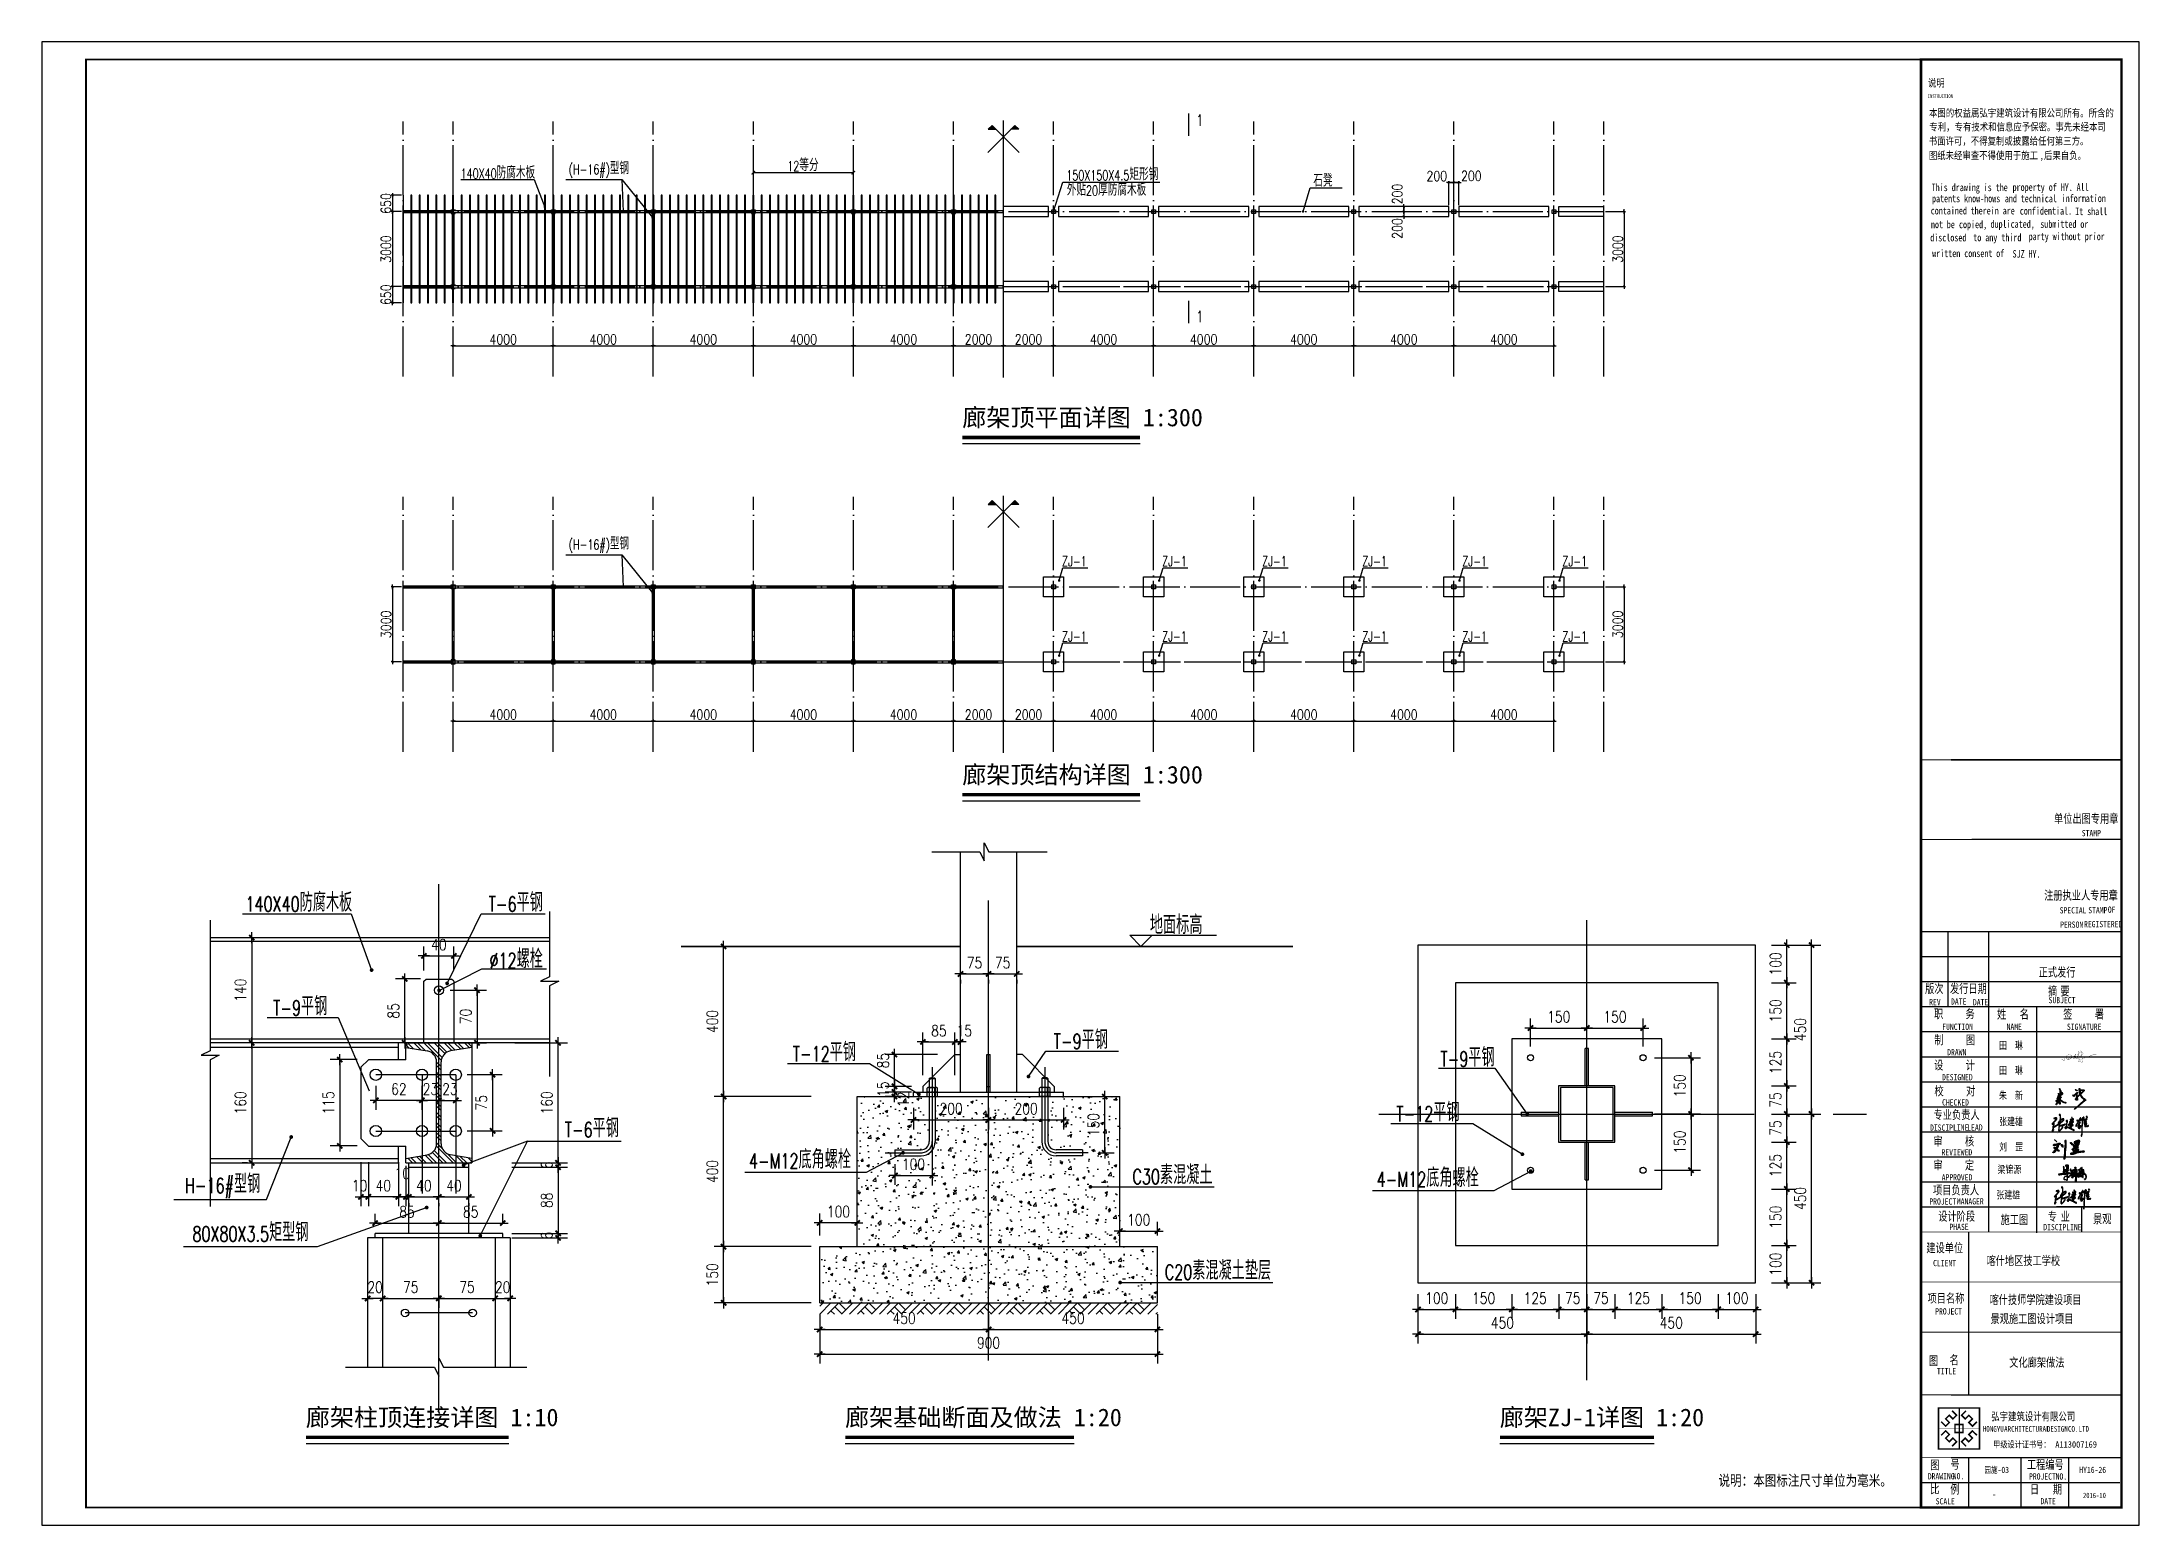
# Model space of a CAD drawing. Header units: inches. Extents: x -2316 to 955, y -265 to 742.
# Drawn here: x -1128 to -534, y -265 to 155 of the extents above; entities that cross this region are included whole.
import ezdxf
from ezdxf.enums import TextEntityAlignment as Align

# ---------------------------------------------------------------- set-up
doc = ezdxf.new("R2010")
doc.units = ezdxf.units.IN
doc.header["$LTSCALE"] = 1000
doc.header["$MEASUREMENT"] = 0
for name, pattern in [('ACAD_ISO04W100', [30.5, 24, -3, 0.5, -3]), ('CONTINOUS', [0]), ('DOTE', [2.42, 2, -0.2, 0.02, -0.2]), ('HIDDEN', [9.525, 6.35, -3.175])]:
    doc.linetypes.add(name, pattern=pattern)
for name, color, linetype in [('AXIS', 3, 'Continuous'), ('COLUMN', 7, 'Continuous'), ('G13', 7, 'CONTINOUS'), ('PUB_DIM', 3, 'Continuous'), ('STAIR', 2, 'Continuous'), ('SU', 7, 'Continuous'), ('XI', 7, 'Continuous'), ('尺寸', 3, 'Continuous'), ('文字和字符', 7, 'Continuous'), ('标注层', 3, 'Continuous'), ('铺3', 8, 'Continuous')]:
    doc.layers.add(name, color=color, linetype=linetype)
doc.styles.add('-宋体', font='', dxfattribs={"width": 0.8})
doc.styles.add('01', font='')
doc.styles.add('_TEL_DIM', font='simhei.ttf', dxfattribs={"width": 0.8, "height": 3.5})
doc.styles.add('DIM_FONT', font='SIMPLEX.shx', dxfattribs={"width": 0.8})
doc.styles.add('HZPMK', font='romand.shx', dxfattribs={"width": 0.7, "bigfont": 'hztxt.shx'})
doc.styles.add('样式 2', font='')
doc.styles.get('-宋体').set_extended_font_data('SimSun')
doc.styles.get('01').set_extended_font_data('SimSun')
doc.styles.get('样式 2').set_extended_font_data('SimSun')
doc.dimstyles.new('DIMN10', dxfattribs={"dimscale": 0.1, "dimtxt": 300, "dimasz": 1, "dimexe": 250, "dimexo": 300, "dimgap": 150, "dimtad": 1, "dimdec": 0, "dimzin": 0, "dimdsep": 46, "dimtxsty": 'DIM_FONT', "dimblk": '_DIMX', "dimcen": 0.09, "dimclrt": 7, "dimadec": 0, "dimazin": 0, "dimtfac": 1, "dimtdec": 0, "dimtix": 1, "dimtmove": 2, "dimatfit": 3, "dimldrblk": '_DIMX', "dimfxl": 1, "dimtolj": 1, "dimtzin": 0, "dimarcsym": 0})
doc.dimstyles.new('DIMN5', dxfattribs={"dimscale": 0.05, "dimtxt": 300, "dimasz": 1, "dimexe": 250, "dimexo": 300, "dimgap": 150, "dimtad": 1, "dimdec": 0, "dimzin": 0, "dimdsep": 46, "dimtxsty": 'DIM_FONT', "dimblk": '_DIMX', "dimcen": 0.09, "dimclrt": 7, "dimadec": 0, "dimazin": 0, "dimtfac": 1, "dimtdec": 0, "dimtix": 1, "dimtmove": 2, "dimatfit": 3, "dimldrblk": '_DIMX', "dimfxl": 1, "dimtolj": 1, "dimtzin": 0, "dimarcsym": 0})
doc.dimstyles.new('NORMAL', dxfattribs={"dimscale": 0.2, "dimtxt": 300, "dimasz": 1, "dimexe": 250, "dimexo": 300, "dimgap": 150, "dimtad": 1, "dimdec": 0, "dimzin": 0, "dimdsep": 46, "dimtxsty": 'DIM_FONT', "dimblk": '_DIMX', "dimcen": 0.09, "dimclrt": 7, "dimadec": 0, "dimazin": 0, "dimtfac": 1, "dimtdec": 0, "dimtix": 1, "dimtmove": 2, "dimatfit": 3, "dimldrblk": '_DIMX', "dimfxl": 1, "dimtolj": 1, "dimtzin": 0, "dimarcsym": 0})
pattern_1 = [(50, (-264173.864, 353874.544), (71.726018, -6.2752135), [7.5, -82.5]), (355, (-264173.86, 353874.544), (-13.875133, 75.219213), [6, -66]), (100.4514, (-264167.886, 353874.02), (57.850938, 68.943954), [6.374019, -70.114211]), (46.1842, (-264173.86, 353894.54), (106.724105, -16.551901), [11.25, -123.75]), (96.6356, (-264164.97, 353893.16), (93.46627, 97.411787), [9.56103, -105.1713]), (351.1842, (-264173.86, 353894.54), (93.466195, 97.41186), [9, -99]), (21, (-264163.864, 353889.544), (59.690705, -40.261889), [7.5, -82.5]), (326, (-264163.86, 353889.544), (24.331533, 72.515005), [6, -66]), (71.4514, (-264158.89, 353886.19), (84.022263, 32.25305), [6.374019, -70.114211]), (37.5, (-264173.864, 353874.544), (1.2159855, 33.2893854), [0, -65.2, 0, -67, 0, -66.25]), (7.5, (-264173.864, 353874.544), (26.3069537, 39.4411712), [0, -38.2, 0, -63.7, 0, -25.25]), (327.5, (-264196.164, 353874.544), (53.3822436, -2.2554872), [0, -25, 0, -78, 0, -103.5]), (317.5, (-264206.164, 353874.544), (58.318617, 10.010498), [0, -32.5, 0, -51.8, 0, -73.5])]

msp = doc.modelspace()

# ---------------------------------------------------------------- texts
at = {"color": 3, "char_height": 5, "attachment_point": 1, "style": '01'}
for s, insert in [('廊架顶平面详图 1:300', (-867.8, 51.21)), ('廊架顶结构详图 1:300', (-867.8, -49.98)), ('廊架柱顶连接详图 1:10', (-1053.74, -232.05)), ('廊架基础断面及做法 1:20', (-901, -232.05)), ('廊架ZJ-1详图 1:20', (-715.57, -232.05))]:
    msp.add_mtext(s, dxfattribs=dict(at, insert=insert))
at = {"lineweight": 20, "insert": (-653.6, -250.92), "char_height": 3, "width": 264.2246, "attachment_point": 1, "line_spacing_factor": 1.299994, "style": '样式 2'}
msp.add_mtext('{\\W0.8;说明：本图标注尺寸单位为毫米。\\P      }', dxfattribs=at)
at = {"layer": 'PUB_DIM', "style": 'DIM_FONT', "width": 0.8}
for p in [(-800.49, 132.91), (-800.49, 77.29)]:
    msp.add_text('1', height=3.19, dxfattribs=at).set_placement(p, align=Align.MIDDLE)
at = {"layer": '文字和字符', "color": 1, "style": '-宋体', "width": 0.75}
for s, height, p in [('文化廊架做法', 2.483, (-571.24, -220.23)), ('园施-03', 1.774, (-578.29, -250.3)), ('HY16-26', 1.774, (-551.41, -250.3))]:
    msp.add_text(s, height=height, dxfattribs=at).set_placement(p)

# ---------------------------------------------------------------- blocks, each defined once
blk = doc.blocks.new('logo')
at = {"color": 6}
blk.add_line((1004, 2011), (1004, 0), dxfattribs=at)
at = {"color": 6, "const_width": 74.6}
for points in [[(0, 2011), (2008, 2011), (2008, 0), (0, 0)], [(809, 1198), (1199, 1198), (1199, 813), (809, 813)]]:
    blk.add_lwpolyline(points, close=True, dxfattribs=at)
at = {"color": 6}
blk.add_lwpolyline([(0, 2011), (2008, 2011), (2008, 0), (0, 0)], close=True, dxfattribs=at)
for points, const_width in [([(660, 1874), (883, 1654), (704, 1475), (526, 1653), (350, 1477), (528, 1299), (350, 1120), (129, 1340)], 74.6), ([(1004, 2011), (1004, 0)], 15.2), ([(1348, 1874), (1125, 1654), (1304, 1475), (1482, 1653), (1658, 1477), (1480, 1299), (1659, 1120), (1879, 1340)], 74.6), ([(0, 1006), (2008, 1006)], 15.2), ([(660, 137), (883, 357), (704, 536), (526, 358), (350, 534), (528, 712), (350, 891), (129, 671)], 74.6), ([(1348, 137), (1125, 357), (1304, 536), (1482, 358), (1658, 534), (1480, 712), (1659, 891), (1879, 671)], 74.6)]:
    blk.add_lwpolyline(points, dxfattribs=dict(at, const_width=const_width))
blk = doc.blocks.new('qmzx01')
h = blk.add_hatch(color=256)
h.paths.add_polyline_path([(814930, 31810), (814638, 31524), (814644, 31539), (814668, 31584), (814889, 32014), (814872, 32035), (814815, 32118), (814751, 32167), (814700, 32148), (814712, 32126), (814741, 32066), (814801, 32001), (814548, 31441), (814558, 31411), (814578, 31401), (814598, 31416), (814931, 31730), (814926, 31558), (814703, 31367), (814659, 31325), (814592, 31277), (814540, 31234), (814456, 31184), (814397, 31149), (814396, 31123), (814396, 31106), (814421, 31095), (814502, 31028), (814521, 31015), (814545, 31008), (814593, 30941), (814450, 30687), (814442, 30665), (814440, 30639), (814443, 30625), (814475, 30625), (814475, 30639), (814634, 30900), (814661, 30880), (814698, 30865), (814772, 30847), (814813, 30833), (814857, 30789), (814895, 30738), (814926, 30695), (814959, 30693), (814987, 30712), (814974, 30751), (814951, 30892), (814938, 31016), (814942, 31085), (814948, 31126), (814953, 31194), (814948, 31288), (815003, 31260), (815049, 31207), (815178, 31068), (815254, 31008), (815370, 30953), (815391, 30936), (815490, 30907), (815568, 30898), (815593, 30896), (815633, 30886), (815677, 30853), (815707, 30836), (815733, 30845), (815749, 30881), (815728, 30926), (815623, 30971), (815474, 31010), (815406, 31036), (815309, 31084), (815227, 31163), (815160, 31214), (815095, 31268), (815030, 31310), (814963, 31339), (814962, 31467), (815082, 31627), (815082, 31659), (815052, 31682), (815019, 31674), (814977, 31631), (814988, 31778), (815291, 32045), (815291, 32115), (815281, 32145), (815179, 32273), (815153, 32306), (815118, 32336), (815070, 32415), (815055, 32437), (815058, 32460), (815067, 32509), (814942, 32792), (814935, 32806), (814919, 32819), (814905, 32822), (814889, 32819), (814860, 32803), (814887, 32725), (814929, 32652), (814954, 32572), (814981, 32503), (814985, 32468)])
h.paths.add_polyline_path([(815041, 32371), (815058, 32340), (815219, 32126), (815223, 32085), (815218, 32058), (814987, 31839)], flags=16)
h.paths.add_polyline_path([(814899, 31476), (814903, 31458), (814876, 31440), (814873, 31436), (814866, 31410), (814850, 31388), (814622, 30985), (814593, 31026), (814568, 31048), (814540, 31073), (814511, 31099), (814493, 31115), (814500, 31139), (814537, 31167), (814588, 31196), (814662, 31246), (814732, 31297), (814844, 31406), (814871, 31434)], flags=16)
h.paths.add_polyline_path([(814911, 31397), (814899, 31318), (814898, 31215), (814896, 31165), (814885, 31093), (814881, 31026), (814892, 30925), (814903, 30828), (814895, 30829), (814877, 30855), (814854, 30877), (814832, 30887), (814791, 30899), (814732, 30914), (814699, 30922), (814655, 30939)], flags=16)
for points in [[(814889, 32819), (814905, 32822), (814919, 32819), (814935, 32806), (814942, 32792), (815067, 32509), (815058, 32460), (815056, 32449), (815057, 32434), (815070, 32415), (815118, 32336), (815153, 32306), (815179, 32273), (815281, 32145), (815291, 32115), (815291, 32045), (814988, 31778), (814977, 31631), (815019, 31674), (815052, 31682), (815082, 31659), (815082, 31627), (814962, 31467), (814963, 31339), (815030, 31310), (815095, 31268), (815160, 31214), (815227, 31163), (815309, 31084), (815406, 31036), (815474, 31010), (815623, 30971), (815728, 30926), (815749, 30881), (815733, 30845), (815707, 30836), (815677, 30853), (815633, 30886), (815593, 30896), (815568, 30898), (815490, 30907), (815391, 30936), (815370, 30953), (815254, 31008), (815178, 31068), (815049, 31207), (815003, 31260), (814958, 31283), (814949, 31280), (814953, 31194), (814948, 31126), (814942, 31085), (814938, 31016), (814951, 30892), (814974, 30751), (814987, 30712), (814959, 30693), (814926, 30695), (814895, 30738), (814857, 30789), (814813, 30833), (814772, 30847), (814698, 30865), (814661, 30880), (814641, 30895), (814628, 30889), (814475, 30639), (814475, 30625), (814463, 30625), (814443, 30625), (814440, 30639), (814442, 30665), (814450, 30687), (814589, 30934), (814585, 30952), (814545, 31008), (814521, 31015), (814502, 31028), (814421, 31095), (814396, 31106), (814396, 31123), (814397, 31149), (814456, 31184), (814540, 31234), (814592, 31277), (814659, 31325), (814703, 31367), (814916, 31549), (814926, 31563), (814931, 31730), (814598, 31416), (814578, 31401), (814558, 31411), (814548, 31441), (814801, 32001), (814741, 32066), (814712, 32126), (814700, 32148), (814751, 32167), (814815, 32118), (814872, 32035), (814889, 32014), (814668, 31584), (814644, 31539), (814638, 31524), (814930, 31810), (814985, 32468), (814981, 32503), (814954, 32572), (814929, 32652), (814887, 32725), (814860, 32803), (814889, 32819)], [(814911, 31397), (814660, 30949), (814666, 30935), (814699, 30922), (814732, 30914), (814791, 30899), (814832, 30887), (814854, 30877), (814877, 30855), (814895, 30829), (814903, 30828), (814892, 30925), (814881, 31026), (814885, 31093), (814896, 31165), (814898, 31215), (814899, 31318), (814911, 31397)], [(815040, 32361), (814989, 31850), (814997, 31848), (815218, 32058), (815223, 32085), (815219, 32126), (815058, 32340), (815046, 32362)]]:
    blk.add_lwpolyline(points, close=True)
blk.add_lwpolyline([(814899, 31476), (814871, 31434), (814844, 31406), (814732, 31297), (814662, 31246), (814588, 31196), (814537, 31167), (814500, 31139), (814493, 31115), (814511, 31099), (814540, 31073), (814568, 31048), (814593, 31026), (814616, 30993), (814624, 30987), (814850, 31388), (814866, 31410), (814873, 31438), (814903, 31458), (814899, 31476)])
blk = doc.blocks.new('qmzx02')
h = blk.add_hatch(color=256)
h.paths.add_polyline_path([(813108, 27258), (813478, 27591), (813494, 27645), (813493, 27674), (813459, 27704), (813418, 27713), (813343, 27693), (813266, 27688), (813195, 27681), (813234, 27684), (813260, 27685), (813321, 27686), (813372, 27686), (813410, 27682), (813432, 27669), (813446, 27654), (813440, 27637), (813077, 27305), (813071, 27319), (813067, 27345), (813063, 27399), (813040, 27530), (813027, 27644), (813014, 27764), (813025, 27758), (813066, 27696), (813093, 27675), (813100, 27676), (813061, 27716), (813041, 27762), (813021, 27788), (813031, 27804), (813031, 27821), (812997, 27871), (812945, 27861), (812933, 27814), (812939, 27701), (812970, 27540), (813017, 27254), (812719, 26948), (812717, 26967), (812693, 27135), (812693, 27169), (812697, 27230), (812779, 27327), (812806, 27387), (812776, 27419), (812718, 27426), (812652, 27377), (812446, 27160), (812398, 27126), (812336, 27116), (812270, 27165), (812270, 27148), (812265, 27124), (812285, 27067), (812317, 27011), (812359, 26995), (812396, 27002), (812410, 27031), (812439, 27062), (812454, 27085), (812491, 27121), (812494, 27140), (812549, 27194), (812599, 27272), (812664, 27328), (812692, 27355), (812723, 27370), (812709, 27357), (812690, 27334), (812661, 27296), (812646, 27239), (812634, 27187), (812642, 27145), (812663, 27064), (812692, 26900), (812631, 26832), (812574, 26765), (812536, 26729), (812535, 26674), (812571, 26642), (812605, 26606), (812746, 26580), (812778, 26611), (812764, 26669), (812763, 26714), (812737, 26877), (813039, 27202), (813070, 27116), (813150, 26972), (813209, 26927), (813245, 26860), (813288, 26806), (813447, 26685), (813498, 26654), (813494, 26609), (812548, 25733), (812499, 25682), (812427, 25595), (812464, 25613), (813545, 26539), (813617, 26566), (813660, 26610), (813637, 26666), (813613, 26679), (813574, 26706), (813481, 26779), (813405, 26827), (813353, 26863), (813305, 26927), (813257, 26984), (813214, 27030), (813177, 27081), (813137, 27131), (813096, 27240)])
h.paths.add_polyline_path([(812698, 26846), (812701, 26820), (812712, 26731), (812723, 26633), (812700, 26631), (812684, 26645), (812610, 26682), (812613, 26731)], flags=16)
h.paths.add_polyline_path([(812704, 27692), (812687, 27692), (812631, 27698), (812617, 27701), (812589, 27722), (812536, 27748), (812522, 27718), (812541, 27697), (812573, 27668), (812595, 27647), (812626, 27626), (812658, 27627), (812675, 27621), (812714, 27622), (812717, 27653)], flags=17)
for points in [[(812270, 27165), (812336, 27116), (812398, 27126), (812446, 27160), (812652, 27377), (812718, 27426), (812776, 27419), (812806, 27387), (812779, 27327), (812697, 27230), (812693, 27169), (812693, 27135), (812717, 26967), (812719, 26948), (813017, 27254), (812970, 27540), (812939, 27701), (812933, 27814), (812945, 27861), (812997, 27871), (813031, 27821), (813031, 27804), (813021, 27788), (813041, 27762), (813061, 27716), (813099, 27677), (813168, 27678), (813266, 27688), (813343, 27693), (813418, 27713), (813459, 27704), (813493, 27674), (813494, 27645), (813478, 27591), (813108, 27258), (813096, 27240), (813137, 27131), (813177, 27081), (813214, 27030), (813257, 26984), (813305, 26927), (813353, 26863), (813405, 26827), (813481, 26779), (813574, 26706), (813613, 26679), (813637, 26666), (813660, 26610), (813617, 26566), (813545, 26539), (812464, 25613), (812427, 25595), (812499, 25682), (812548, 25733), (813494, 26609), (813498, 26654), (813447, 26685), (813288, 26806), (813245, 26860), (813209, 26927), (813150, 26972), (813070, 27116), (813039, 27202), (812737, 26877), (812763, 26714), (812764, 26669), (812778, 26611), (812746, 26580), (812605, 26606), (812571, 26642), (812535, 26674), (812536, 26729), (812574, 26765), (812631, 26832), (812692, 26900), (812663, 27064), (812642, 27145), (812634, 27187), (812646, 27239), (812661, 27296), (812690, 27334), (812709, 27357), (812723, 27370), (812692, 27355), (812664, 27328), (812599, 27272), (812549, 27194), (812494, 27140), (812491, 27121), (812454, 27085), (812439, 27062), (812410, 27031), (812396, 27002), (812359, 26995), (812317, 27011), (812285, 27067), (812265, 27124), (812270, 27148)], [(813077, 27305), (813440, 27637), (813446, 27654), (813432, 27669), (813410, 27682), (813372, 27686), (813321, 27686), (813260, 27685), (813234, 27684), (813124, 27676), (813093, 27675), (813066, 27696), (813025, 27758), (813014, 27764), (813027, 27644), (813040, 27530), (813063, 27399), (813067, 27345), (813071, 27319)], [(812698, 26846), (812613, 26731), (812610, 26682), (812684, 26645), (812700, 26631), (812723, 26633), (812712, 26731), (812701, 26820)]]:
    blk.add_lwpolyline(points, close=True)
blk.add_lwpolyline([(812536, 27748), (812589, 27722), (812617, 27701), (812631, 27698), (812687, 27692), (812704, 27692), (812717, 27653), (812714, 27622), (812675, 27621), (812658, 27627), (812626, 27626), (812595, 27647), (812573, 27668), (812541, 27697), (812522, 27718), (812536, 27748)])
blk = doc.blocks.new('田琳')
at = {"const_width": 20}
for points in [[(37074, 43541), (37392, 43371), (37434, 43661), (37646, 43908), (37893, 43957), (37999, 43894), (38020, 43731), (37921, 43590), (37801, 43527), (37709, 43555), (37858, 43668), (37801, 43724), (37618, 43682), (37582, 43590), (37681, 43463), (37758, 43465), (38199, 43741), (38446, 43833), (38404, 44009), (38329, 43797), (38241, 43806), (38370, 43670), (38453, 43638), (38446, 43833)], [(38170, 43531), (38717, 43893), (38612, 43976), (38783, 44086), (38857, 44142), (38691, 44234), (38791, 43477), (38682, 43556), (38559, 43578), (38445, 43547), (39146, 43985), (39054, 44169), (38918, 44287), (39041, 43552), (39067, 43259), (38988, 43245), (38660, 43333), (39372, 43699), (40071, 43934), (40071, 43934), (40359, 43926)]]:
    blk.add_lwpolyline(points, dxfattribs=at)
blk = doc.blocks.new('A$C457D6534')
at = {"xscale": 0.0060673535972228, "yscale": 0.0060673535972228, "zscale": 0.0060673535972228}
blk.add_blockref('田琳', (-205, -262), dxfattribs=at)
at = {"style": '-宋体', "width": 0.75}
blk.add_text('田  琳', height=3, dxfattribs=at).set_placement((0, 6))
blk = doc.blocks.new('A$C40234BA3')
h = blk.add_hatch(color=6)
edge = h.paths.add_edge_path()
edge.add_spline(control_points=[(12.98, 7.49), (13, 7.46), (13.07, 7.42), (13.17, 7.42), (13.26, 7.41), (13.36, 7.37), (13.33, 7.26), (13.46, 7.15), (13.31, 7.1), (13.29, 7.19), (13.21, 7.26), (13.09, 7.22), (12.95, 7.28), (12.98, 7.4), (12.87, 7.46), (12.94, 7.52), (12.97, 7.5), (12.98, 7.49)], knot_values=[0, 0, 0, 0, 9.941955, 17.81997, 26.06635, 32.772253, 40.050923, 51.788007, 58.187099, 64.698727, 70.459521, 83.166695, 93.225525, 101.466789, 109.786091, 113.761149, 116.674069, 116.674069, 116.674069, 116.674069], degree=3, periodic=0)
at = {"layer": '文字和字符'}
h = blk.add_hatch(color=6, dxfattribs=at)
edge = h.paths.add_edge_path()
edge.add_spline(control_points=[(0.85, 6.78), (0.85, 6.78), (1.1, 6.79), (1.23, 6.92), (1.42, 6.99), (1.59, 7.02), (1.78, 6.92), (1.83, 6.72), (1.8, 6.54), (1.78, 6.37), (1.63, 6.2), (1.49, 6), (1.29, 5.8), (1.07, 5.61), (0.9, 5.37), (0.68, 5.22), (0.56, 5.07), (0.47, 4.99), (0.44, 4.92), (0.49, 4.83), (0.63, 4.91), (0.79, 4.89), (0.96, 4.73), (0.84, 4.52), (0.79, 4.33), (0.74, 4.18), (0.68, 4.05), (0.68, 3.92), (0.65, 3.83), (0.7, 3.74), (0.77, 3.74), (0.81, 3.69), (0.84, 3.64), (0.91, 3.66), (0.98, 3.68), (1.06, 3.72), (1.16, 3.77), (1.27, 3.81), (1.36, 3.88), (1.47, 3.94), (1.6, 4.02), (1.74, 4.1), (1.87, 4.19), (1.99, 4.27), (2.14, 4.36), (2.25, 4.47), (2.41, 4.53), (2.38, 4.64), (2.37, 4.73), (2.37, 4.83), (2.39, 4.93), (2.39, 5.03), (2.42, 5.14), (2.47, 5.29), (2.61, 5.43), (2.72, 5.62), (2.85, 5.73), (2.94, 5.82), (3.03, 5.9), (3.02, 6.04), (3.05, 6.22), (3.1, 6.41), (3.13, 6.73), (3.16, 7.08), (3.14, 7.44), (3.12, 7.68), (3.06, 7.85), (3.01, 7.95), (2.96, 8.1), (2.89, 7.98), (2.73, 7.92), (2.7, 8.16), (2.82, 8.28), (2.98, 8.29), (3.13, 8.18), (3.22, 8.02), (3.29, 7.82), (3.3, 7.62), (3.29, 7.42), (3.3, 7.23), (3.29, 6.99), (3.31, 6.72), (3.25, 6.45), (3.27, 6.28), (3.21, 6.08), (3.41, 6.18), (3.53, 6.29), (3.73, 6.42), (3.95, 6.49), (4.13, 6.59), (4.32, 6.66), (4.52, 6.57), (4.57, 6.36), (4.52, 6.19), (4.45, 6.01), (4.27, 5.88), (4.07, 5.67), (3.81, 5.45), (3.54, 5.24), (3.32, 5.03), (3.15, 4.91), (2.93, 4.81), (2.98, 4.54), (2.91, 4.34), (2.91, 4.22), (2.89, 4.13), (3, 4.11), (3.11, 4.12), (3.28, 4.09), (3.49, 4.1), (3.7, 4.09), (3.86, 4.15), (4.01, 4.18), (4.17, 4.25), (4.38, 4.3), (4.57, 4.4), (4.76, 4.45), (4.91, 4.53), (5.03, 4.55), (5.19, 4.68), (5.13, 4.42), (4.98, 4.33), (4.74, 4.25), (4.51, 4.2), (4.3, 4.1), (4.09, 4.04), (3.87, 3.99), (3.63, 3.98), (3.37, 3.95), (3.13, 3.94), (2.97, 3.97), (2.87, 3.98), (2.84, 3.86), (2.8, 3.5), (2.72, 3.01), (2.68, 2.52), (2.65, 2.27), (2.77, 2.14), (2.87, 2.13), (3, 2.14), (3.15, 2.33), (3.37, 2.51), (3.53, 2.79), (3.7, 2.96), (3.79, 3.18), (3.92, 3.35), (3.97, 3.52), (4.16, 3.71), (4.15, 3.47), (4.06, 3.32), (3.95, 3.1), (3.78, 2.89), (3.63, 2.63), (3.39, 2.4), (3.17, 2.12), (2.96, 1.99), (2.8, 1.86), (2.69, 1.95), (2.63, 2.04), (2.53, 2.14), (2.51, 2.34), (2.56, 2.55), (2.55, 2.82), (2.58, 3.08), (2.62, 3.33), (2.65, 3.6), (2.69, 3.82), (2.74, 4), (2.71, 4.13), (2.61, 4.19), (2.53, 4.28), (2.49, 4.39), (2.34, 4.39), (2.23, 4.24), (2.01, 4.08), (1.78, 3.93), (1.5, 3.8), (1.27, 3.66), (1.07, 3.49), (0.86, 3.51), (0.76, 3.4), (0.65, 3.34), (0.56, 3.38), (0.5, 3.32), (0.51, 3.22), (0.49, 3.1), (0.54, 2.97), (0.55, 2.81), (0.42, 2.66), (0.39, 2.46), (0.33, 2.3), (0.22, 2.13), (0.42, 2.07), (0.43, 2.26), (0.53, 2.4), (0.64, 2.47), (0.78, 2.65), (0.73, 2.43), (0.66, 2.35), (0.6, 2.26), (0.55, 2.18), (0.49, 2.11), (0.44, 2.05), (0.39, 1.94), (0.27, 1.97), (0.13, 1.85), (0.13, 2.1), (0.15, 2.23), (0.17, 2.37), (0.23, 2.49), (0.28, 2.6), (0.38, 2.71), (0.4, 2.84), (0.4, 2.97), (0.38, 3.09), (0.33, 3.21), (0.29, 3.37), (0.33, 3.59), (0.42, 3.79), (0.5, 4), (0.6, 4.2), (0.65, 4.38), (0.69, 4.51), (0.74, 4.58), (0.74, 4.69), (0.59, 4.74), (0.46, 4.67), (0.33, 4.6), (0.2, 4.59), (0.09, 4.61), (-0.04, 4.7), (0.28, 4.86), (0.41, 5.12), (0.79, 5.51), (1.09, 5.83), (1.35, 6.16), (1.52, 6.32), (1.66, 6.49), (1.7, 6.7), (1.59, 6.86), (1.39, 6.92), (1.25, 6.68), (1.01, 6.67), (0.81, 6.56), (0.68, 6.8), (0.85, 6.78), (0.85, 6.78)], knot_values=[0, 0, 0, 0, 29.830329, 58.917813, 87.403057, 108.106156, 133.178165, 167.21185, 183.493575, 210.674955, 237.313626, 275.867732, 312.375317, 353.761043, 395.875537, 434.582879, 460.669761, 476.274997, 484.417806, 491.620343, 511.676156, 536.924503, 555.692553, 598.362356, 618.348177, 639.189191, 663.45492, 677.063063, 692.317653, 702.959274, 711.943659, 720.14469, 726.927846, 735.80548, 746.57076, 757.657127, 773.391329, 790.76732, 805.441898, 822.594095, 842.866694, 868.323001, 891.127033, 907.573393, 930.634575, 961.258613, 976.688727, 988.002723, 1001.170801, 1014.557807, 1029.617846, 1042.133039, 1057.768168, 1075.005198, 1109.99381, 1138.042246, 1164.89526, 1180.29965, 1191.874738, 1213.241442, 1232.349281, 1268.725268, 1294.322921, 1368.395782, 1410.724556, 1445.044845, 1469.944393, 1480.867815, 1499.328512, 1508.741629, 1526.286567, 1555.649157, 1570.573337, 1593.98259, 1617.984445, 1641.382666, 1669.439815, 1707.291974, 1725.035697, 1749.43332, 1786.029801, 1824.844218, 1863.911625, 1895.042411, 1908.396405, 1926.997455, 1954.733646, 1988.605585, 2022.407336, 2049.221687, 2076.673409, 2100.00089, 2131.565175, 2154.184674, 2175.023051, 2209.537897, 2244.846276, 2295.987218, 2350.394106, 2388.904508, 2420.906973, 2437.842954, 2481.538585, 2513.67034, 2525.068719, 2534.685067, 2544.923321, 2563.314623, 2581.768155, 2615.884833, 2650.046285, 2667.232328, 2688.872495, 2714.057646, 2739.784309, 2777.467879, 2801.534699, 2820.718126, 2846.219989, 2860.698517, 2879.243585, 2912.659008, 2940.608915, 2982.423161, 3010.685784, 3039.178412, 3070.401495, 3105.567192, 3138.040416, 3181.77967, 3202.070017, 3207.318711, 3220.228211, 3244.089956, 3371.102495, 3414.225609, 3453.462193, 3467.26996, 3480.300078, 3495.079726, 3519.973063, 3575.220664, 3613.131208, 3652.775903, 3675.917744, 3710.071084, 3737.577823, 3760.456026, 3779.026476, 3804.406012, 3842.427404, 3879.53793, 3916.903526, 3966.451123, 4017.131972, 4061.072175, 4074.638395, 4092.565028, 4109.947309, 4123.823044, 4149.665691, 4185.989873, 4217.238435, 4257.446297, 4295.790415, 4324.39685, 4369.00823, 4390.680082, 4401.809145, 4417.703641, 4439.204356, 4450.588858, 4460.404255, 4494.065203, 4522.530802, 4573.458554, 4609.521342, 4650.912748, 4685.917862, 4712.736046, 4730.120946, 4746.286022, 4759.95949, 4766.863435, 4776.672561, 4797.16942, 4817.291784, 4834.860476, 4859.323634, 4896.066848, 4914.918931, 4939.065769, 4952.349318, 4974.17708, 4996.946, 5022.500289, 5038.394722, 5059.260572, 5074.696393, 5090.132213, 5102.860644, 5115.363234, 5127.279907, 5137.839505, 5160.110254, 5171.91017, 5195.838718, 5221.384366, 5238.430758, 5255.298426, 5274.238989, 5291.838335, 5311.960699, 5328.55338, 5346.364767, 5359.960569, 5382.934513, 5416.477261, 5448.016954, 5474.30002, 5511.880375, 5539.40652, 5552.058861, 5566.94274, 5578.03298, 5588.729847, 5622.382906, 5636.081831, 5651.985781, 5673.57334, 5685.092373, 5703.046221, 5778.830378, 5827.289368, 5921.873186, 5965.463367, 5998.231583, 6019.778213, 6058.791881, 6074.951846, 6095.085564, 6133.666904, 6164.015928, 6195.290173, 6213.346315, 6227.672688, 6227.672688, 6227.672688, 6227.672688], degree=3, periodic=0)
edge = h.paths.add_edge_path(flags=16)
edge.add_spline(control_points=[(2.94, 5.63), (2.94, 5.63), (2.85, 5.55), (2.82, 5.47), (2.76, 5.39), (2.71, 5.32), (2.66, 5.23), (2.62, 5.12), (2.57, 5.02), (2.54, 4.93), (2.53, 4.86), (2.53, 4.8), (2.54, 4.74), (2.55, 4.7), (2.62, 4.67), (2.67, 4.74), (2.76, 4.78), (2.83, 4.85), (2.91, 4.89), (2.95, 4.96), (2.93, 5.05), (2.94, 5.15), (2.93, 5.28), (3, 5.37), (3.04, 5.47), (3.02, 5.55), (3.05, 5.63), (2.99, 5.64), (2.94, 5.63), (2.94, 5.63)], knot_values=[0, 0, 0, 0, 15.16178, 26.885115, 40.319645, 54.966413, 64.568744, 83.231373, 100.644648, 111.873825, 122.261764, 130.597594, 138.137919, 145.255344, 149.904189, 163.057972, 176.277051, 191.533217, 204.002706, 212.709306, 222.244258, 238.518955, 257.638434, 271.136509, 286.704711, 297.422187, 307.353728, 313.519692, 320.456367, 320.456367, 320.456367, 320.456367], degree=3, periodic=0)
edge = h.paths.add_edge_path(flags=16)
edge.add_spline(control_points=[(3.16, 5.82), (3.16, 5.82), (3.37, 5.98), (3.52, 6.09), (3.7, 6.21), (3.88, 6.33), (4.09, 6.34), (4.27, 6.41), (4.36, 6.34), (4.44, 6.27), (4.34, 6.1), (4.14, 5.97), (3.94, 5.71), (3.7, 5.55), (3.52, 5.4), (3.38, 5.28), (3.26, 5.19), (3.16, 5.12), (3.12, 5.04), (3, 5.01), (3.03, 5.17), (3.03, 5.29), (3.15, 5.38), (3.14, 5.52), (3.14, 5.63), (3.14, 5.71), (3.13, 5.77), (3.16, 5.81), (3.16, 5.82)], knot_values=[0, 0, 0, 0, 36.430419, 65.187197, 91.419752, 121.899033, 155.898168, 179.129599, 191.187594, 202.563458, 218.937757, 256.902618, 310.337733, 348.658026, 377.380118, 405.122206, 425.745844, 443.117225, 454.890005, 463.601594, 481.231921, 499.962837, 517.902498, 538.606138, 551.160941, 565.957672, 570.889886, 577.866804, 577.866804, 577.866804, 577.866804], degree=3, periodic=0)
edge = h.paths.add_edge_path(flags=16)
edge.add_spline(control_points=[(2.56, 4.46), (2.56, 4.47), (2.61, 4.56), (2.68, 4.59), (2.73, 4.62), (2.81, 4.63), (2.78, 4.53), (2.79, 4.45), (2.78, 4.37), (2.77, 4.31), (2.76, 4.26), (2.72, 4.23), (2.68, 4.25), (2.65, 4.3), (2.62, 4.34), (2.59, 4.39), (2.55, 4.41), (2.56, 4.46), (2.56, 4.46)], knot_values=[0, 0, 0, 0, 13.966431, 26.642221, 32.867363, 40.668687, 50.865474, 62.813241, 75.541774, 82.709236, 91.158043, 95.563358, 100.25464, 110.515602, 118.401257, 123.681007, 133.675528, 136.491121, 136.491121, 136.491121, 136.491121], degree=3, periodic=0)
edge = h.paths.add_edge_path(flags=16)
edge.add_spline(control_points=[(0.5, 3.59), (0.5, 3.6), (0.56, 3.69), (0.64, 3.67), (0.71, 3.65), (0.75, 3.63), (0.76, 3.57), (0.74, 3.53), (0.72, 3.47), (0.67, 3.45), (0.6, 3.44), (0.5, 3.42), (0.48, 3.51), (0.47, 3.55), (0.5, 3.59), (0.5, 3.59)], knot_values=[0, 0, 0, 0, 11.122688, 25.410392, 33.76565, 39.259742, 46.34399, 54.032835, 60.099225, 69.754386, 75.753906, 90.734986, 100.54138, 106.793197, 112.698594, 112.698594, 112.698594, 112.698594], degree=3, periodic=0)
h = blk.add_hatch(color=6, dxfattribs=at)
edge = h.paths.add_edge_path()
edge.add_spline(control_points=[(5.41, 5.86), (5.41, 5.86), (5.66, 5.92), (5.86, 5.94), (5.96, 5.76), (5.89, 5.62), (5.91, 5.47), (5.84, 5.35), (5.81, 5.25), (5.76, 5.13), (5.73, 5.03), (5.68, 4.92), (5.66, 4.83), (5.68, 4.7), (5.66, 4.56), (5.71, 4.34), (5.68, 4.12), (5.66, 3.89), (5.67, 3.74), (5.61, 3.64), (5.62, 3.53), (5.74, 3.46), (5.88, 3.48), (6.02, 3.42), (6.18, 3.39), (6.32, 3.32), (6.5, 3.23), (6.67, 3.18), (6.82, 3.1), (6.95, 3.02), (7.09, 2.93), (7.28, 2.89), (7.46, 2.79), (7.69, 2.69), (7.89, 2.61), (8.07, 2.49), (8.21, 2.42), (8.4, 2.38), (8.44, 2.22), (8.37, 2.03), (8.24, 2.18), (8.18, 2.28), (8.07, 2.32), (7.95, 2.34), (7.84, 2.42), (7.71, 2.47), (7.57, 2.52), (7.45, 2.62), (7.28, 2.69), (7.12, 2.8), (6.91, 2.88), (6.75, 3.01), (6.57, 3.08), (6.4, 3.14), (6.25, 3.24), (6.1, 3.27), (5.97, 3.31), (5.85, 3.35), (5.73, 3.36), (5.6, 3.36), (5.58, 3.25), (5.55, 3.14), (5.43, 3.05), (5.38, 2.89), (5.24, 2.86), (5.1, 2.86), (5.04, 3.02), (4.91, 3.1), (4.84, 3.29), (4.99, 3.39), (5.09, 3.5), (5.21, 3.58), (5.32, 3.67), (5.47, 3.58), (5.51, 3.7), (5.52, 3.79), (5.53, 3.93), (5.57, 4.11), (5.54, 4.34), (5.55, 4.58), (5.51, 4.78), (5.54, 4.92), (5.58, 5.04), (5.63, 5.12), (5.63, 5.2), (5.66, 5.26), (5.67, 5.34), (5.7, 5.41), (5.73, 5.48), (5.73, 5.55), (5.75, 5.61), (5.78, 5.7), (5.69, 5.74), (5.64, 5.69), (5.57, 5.68), (5.57, 5.59), (5.46, 5.63), (5.42, 5.71), (5.42, 5.78), (5.43, 5.83), (5.41, 5.86), (5.41, 5.86)], knot_values=[0, 0, 0, 0, 31.567408, 64.804615, 84.514899, 102.449572, 127.665217, 143.393176, 158.761139, 172.306084, 195.386314, 203.777391, 220.63047, 233.896682, 257.032253, 279.176201, 327.700844, 348.661996, 374.096735, 388.033075, 396.915328, 415.877792, 435.250381, 456.66983, 478.431065, 501.305126, 522.015154, 560.722472, 573.046245, 596.2976, 621.456877, 643.421109, 676.452722, 706.559804, 747.979879, 764.804525, 796.369237, 812.756663, 842.42195, 854.740888, 879.873646, 891.588111, 907.370515, 923.988969, 943.623296, 959.405623, 982.733778, 1008.381509, 1021.700495, 1058.208083, 1090.24983, 1114.093944, 1144.201026, 1166.925646, 1191.573171, 1217.002209, 1229.971469, 1248.063792, 1268.029249, 1281.440462, 1294.753802, 1308.690116, 1329.858381, 1355.865323, 1368.43417, 1386.209945, 1406.30905, 1430.06276, 1453.845898, 1470.989804, 1499.087867, 1512.54167, 1535.266273, 1553.042048, 1560.571233, 1580.172383, 1594.917168, 1617.197884, 1657.975453, 1689.943564, 1718.67234, 1738.776712, 1751.36341, 1769.195262, 1777.025624, 1785.794542, 1795.901638, 1809.568461, 1816.675984, 1826.397683, 1837.686133, 1847.881877, 1857.816128, 1868.115168, 1875.917125, 1881.585263, 1896.597226, 1905.82176, 1918.671785, 1923.218896, 1927.782629, 1927.782629, 1927.782629, 1927.782629], degree=3, periodic=0)
edge = h.paths.add_edge_path(flags=17)
edge.add_spline(control_points=[(5.11, 3.32), (5.11, 3.32), (5.06, 3.28), (5.05, 3.22), (5.06, 3.16), (5.08, 3.1), (5.13, 3.07), (5.16, 3.02), (5.2, 3), (5.24, 3), (5.27, 3.03), (5.3, 3.05), (5.33, 3.06), (5.38, 3.08), (5.4, 3.11), (5.43, 3.16), (5.46, 3.23), (5.48, 3.3), (5.52, 3.38), (5.51, 3.44), (5.52, 3.52), (5.42, 3.51), (5.34, 3.54), (5.29, 3.5), (5.24, 3.47), (5.22, 3.43), (5.2, 3.4), (5.17, 3.38), (5.16, 3.34), (5.11, 3.32), (5.11, 3.32)], knot_values=[0, 0, 0, 0, 9.663903, 14.696519, 25.589324, 33.287033, 41.448102, 50.312117, 54.669885, 59.317586, 65.471876, 69.610934, 76.339168, 81.250991, 86.994431, 94.228062, 103.814692, 117.550507, 128.275999, 139.362893, 142.658643, 157.109971, 167.517587, 177.222957, 183.783609, 188.977779, 195.04957, 200.641099, 203.083872, 211.139425, 211.139425, 211.139425, 211.139425], degree=3, periodic=0)
h = blk.add_hatch(color=6, dxfattribs=at)
edge = h.paths.add_edge_path()
edge.add_spline(control_points=[(6.89, 6.21), (6.89, 6.21), (7.01, 6.33), (7.15, 6.34), (7.29, 6.4), (7.4, 6.35), (7.48, 6.38), (7.5, 6.48), (7.48, 6.61), (7.5, 6.76), (7.48, 6.89), (7.45, 6.98), (7.46, 7.1), (7.64, 7.18), (7.68, 7.03), (7.64, 6.92), (7.64, 6.8), (7.65, 6.68), (7.64, 6.59), (7.62, 6.52), (7.72, 6.49), (7.83, 6.53), (7.96, 6.53), (8.06, 6.54), (8.17, 6.52), (8.18, 6.42), (8.18, 6.33), (8.14, 6.24), (8.06, 6.14), (7.97, 6.05), (7.88, 5.97), (7.8, 5.89), (7.72, 5.84), (7.67, 5.78), (7.62, 5.73), (7.6, 5.64), (7.52, 5.67), (7.51, 5.55), (7.49, 5.47), (7.56, 5.35), (7.65, 5.38), (7.73, 5.42), (7.8, 5.47), (7.89, 5.48), (7.99, 5.51), (8.07, 5.52), (8.16, 5.49), (8.14, 5.42), (8.15, 5.36), (8.06, 5.33), (7.97, 5.35), (7.88, 5.32), (7.82, 5.29), (7.75, 5.27), (7.69, 5.23), (7.62, 5.23), (7.55, 5.26), (7.54, 5.19), (7.51, 5.14), (7.52, 5.06), (7.52, 5.01), (7.52, 4.96), (7.5, 4.91), (7.51, 4.86), (7.5, 4.82), (7.51, 4.79), (7.49, 4.74), (7.59, 4.76), (7.66, 4.75), (7.73, 4.75), (7.78, 4.71), (7.76, 4.6), (7.68, 4.48), (7.54, 4.37), (7.42, 4.29), (7.35, 4.17), (7.34, 4.05), (7.42, 3.96), (7.48, 4.02), (7.54, 4.06), (7.61, 4.11), (7.71, 4.13), (7.78, 4.21), (7.88, 4.28), (7.98, 4.28), (8.07, 4.27), (8.08, 4.15), (7.98, 4.08), (7.86, 4.02), (7.72, 3.98), (7.61, 3.95), (7.51, 3.9), (7.44, 3.84), (7.32, 3.81), (7.36, 3.7), (7.35, 3.57), (7.35, 3.43), (7.4, 3.3), (7.3, 3.22), (7.21, 3.25), (7.17, 3.33), (7.23, 3.43), (7.25, 3.54), (7.25, 3.65), (7.23, 3.77), (7.12, 3.66), (7.01, 3.65), (6.89, 3.59), (6.85, 3.47), (6.74, 3.54), (6.78, 3.64), (6.78, 3.76), (6.91, 3.82), (7, 3.89), (7.09, 3.96), (7.17, 4.04), (7.24, 4.1), (7.25, 4.2), (7.27, 4.29), (7.27, 4.38), (7.25, 4.45), (7.21, 4.5), (7.14, 4.48), (7.12, 4.4), (7.04, 4.35), (6.97, 4.28), (6.91, 4.21), (6.84, 4.14), (6.75, 4.09), (6.61, 4.08), (6.62, 4.23), (6.71, 4.3), (6.78, 4.4), (6.91, 4.48), (7.03, 4.55), (7.15, 4.58), (7.23, 4.67), (7.35, 4.69), (7.38, 4.82), (7.4, 4.91), (7.36, 5.01), (7.27, 5.04), (7.2, 4.94), (7.05, 4.87), (6.94, 4.78), (6.8, 4.69), (6.7, 4.61), (6.56, 4.48), (6.43, 4.37), (6.32, 4.25), (6.18, 4.17), (6.07, 4.32), (6.25, 4.39), (6.36, 4.54), (6.57, 4.72), (6.76, 4.94), (6.96, 5.11), (7.11, 5.27), (7.22, 5.36), (7.32, 5.48), (7.22, 5.57), (7.11, 5.4), (6.95, 5.36), (6.82, 5.25), (6.6, 5.19), (6.62, 5.43), (6.8, 5.44), (6.96, 5.5), (7.09, 5.62), (7.23, 5.69), (7.37, 5.74), (7.45, 5.86), (7.43, 6.01), (7.42, 6.12), (7.45, 6.26), (7.32, 6.25), (7.23, 6.21), (7.12, 6.16), (7.04, 6.08), (6.93, 6.06), (6.84, 6.12), (6.89, 6.21), (6.89, 6.21)], knot_values=[0, 0, 0, 0, 21.814226, 40.014518, 62.705103, 80.181203, 87.059593, 95.960741, 117.525979, 144.48919, 157.446323, 169.514731, 184.787555, 205.834293, 221.965238, 235.360358, 252.742704, 270.71375, 285.202589, 292.391017, 298.294038, 323.168932, 339.890762, 353.677583, 365.620364, 378.129251, 389.526685, 402.989381, 420.611403, 440.531037, 455.37129, 472.336878, 486.5792, 494.822314, 504.352288, 516.704907, 522.699181, 530.27695, 553.639261, 565.149337, 577.864888, 587.528817, 601.603428, 613.797645, 625.753182, 641.937729, 649.9788, 657.766267, 665.645468, 673.686615, 691.069983, 702.267642, 712.223711, 720.551303, 732.907569, 741.299569, 750.370401, 754.159277, 767.819998, 775.008381, 783.993926, 790.014194, 797.893351, 805.081778, 810.473088, 814.666318, 817.720913, 829.769177, 838.760629, 852.283854, 856.964277, 862.355586, 894.641394, 917.573479, 938.655869, 952.338385, 974.413595, 984.091028, 992.098792, 1002.565424, 1015.429981, 1028.359865, 1041.617731, 1060.692449, 1075.149999, 1081.330321, 1097.650211, 1107.252151, 1133.82575, 1149.932866, 1167.658992, 1180.945792, 1198.851742, 1207.212315, 1222.48382, 1236.906949, 1263.262694, 1278.557776, 1291.815576, 1304.435541, 1313.922398, 1324.654884, 1349.142625, 1361.020488, 1372.838601, 1385.371679, 1406.33795, 1423.525104, 1437.340436, 1446.079862, 1461.351368, 1476.168885, 1496.200813, 1510.803882, 1526.560496, 1542.662576, 1557.114579, 1565.766985, 1581.249459, 1594.824166, 1604.755407, 1610.756543, 1619.414177, 1627.419657, 1643.634371, 1658.03725, 1667.713087, 1682.728431, 1698.677316, 1713.209272, 1728.480822, 1743.495369, 1760.340716, 1781.062409, 1803.083586, 1817.90876, 1831.829559, 1851.204785, 1861.937228, 1882.369986, 1890.726834, 1902.273459, 1915.005119, 1936.427946, 1969.389218, 1974.338724, 2005.754245, 2023.168452, 2055.026844, 2074.268902, 2093.867831, 2107.78631, 2127.599717, 2153.412209, 2189.440129, 2240.453356, 2274.08225, 2299.89394, 2328.106323, 2341.387876, 2350.989816, 2370.530551, 2403.28468, 2421.19063, 2445.869309, 2466.302067, 2483.491087, 2513.600141, 2534.81948, 2557.988589, 2577.732832, 2594.915337, 2613.696208, 2636.660478, 2648.798069, 2658.352665, 2679.53953, 2695.582632, 2708.030864, 2726.091721, 2735.787779, 2747.159611, 2747.159611, 2747.159611, 2747.159611], degree=3, periodic=0)
edge = h.paths.add_edge_path(flags=16)
edge.add_spline(control_points=[(7.36, 5.36), (7.35, 5.36), (7.3, 5.3), (7.25, 5.27), (7.18, 5.25), (7.12, 5.2), (7.08, 5.15), (7.04, 5.11), (7.02, 5.06), (7, 5.01), (7.05, 4.97), (7.09, 4.97), (7.13, 5.02), (7.15, 5.08), (7.2, 5.11), (7.24, 5.13), (7.29, 5.16), (7.35, 5.18), (7.39, 5.24), (7.44, 5.28), (7.44, 5.32), (7.43, 5.37), (7.39, 5.36), (7.36, 5.36), (7.36, 5.36)], knot_values=[0, 0, 0, 0, 8.439041, 20.62857, 28.097042, 39.877603, 49.765051, 57.178901, 62.854461, 72.258155, 76.58164, 82.950578, 90.312624, 100.188639, 107.6845, 114.090351, 121.535477, 130.11106, 142.317774, 148.462757, 154.387511, 159.526625, 165.895648, 169.459976, 169.459976, 169.459976, 169.459976], degree=3, periodic=0)
edge = h.paths.add_edge_path(flags=16)
edge.add_spline(control_points=[(7.66, 6.35), (7.66, 6.35), (7.61, 6.29), (7.61, 6.23), (7.61, 6.16), (7.59, 6.08), (7.57, 6), (7.55, 5.93), (7.61, 5.87), (7.65, 5.97), (7.72, 6.02), (7.8, 6.06), (7.87, 6.14), (7.95, 6.19), (8.05, 6.25), (8.02, 6.33), (8.01, 6.41), (7.86, 6.4), (7.76, 6.37), (7.68, 6.37), (7.66, 6.35), (7.66, 6.35)], knot_values=[0, 0, 0, 0, 9.334311, 17.140719, 26.361451, 38.018579, 52.789195, 61.01517, 67.124154, 79.068588, 89.242621, 105.885881, 117.802758, 131.460083, 146.451071, 157.202444, 163.309657, 177.435607, 205.630785, 210.588468, 213.165382, 213.165382, 213.165382, 213.165382], degree=3, periodic=0)
h = blk.add_hatch(color=6, dxfattribs=at)
edge = h.paths.add_edge_path()
edge.add_spline(control_points=[(9.68, 5.99), (9.69, 5.99), (9.93, 5.99), (10.08, 5.99), (10.3, 6.09), (10.34, 6.34), (10.49, 6.54), (10.58, 6.73), (10.67, 6.85), (10.68, 7.05), (10.83, 6.92), (10.88, 6.85), (10.99, 6.71), (10.78, 6.75), (10.75, 6.64), (10.66, 6.53), (10.56, 6.38), (10.5, 6.25), (10.42, 6.12), (10.56, 6.13), (10.65, 6.19), (10.85, 6.24), (11.04, 6.29), (11.25, 6.32), (11.37, 6.35), (11.59, 6.39), (11.37, 6.48), (11.36, 6.66), (11.47, 6.8), (11.59, 6.93), (11.76, 7.06), (11.84, 7.21), (12.02, 7.27), (12.05, 7.15), (12.1, 7.07), (12.16, 6.98), (12.13, 6.91), (12.04, 6.85), (12.02, 7), (11.89, 7.03), (11.81, 6.89), (11.69, 6.83), (11.6, 6.73), (11.58, 6.66), (11.56, 6.55), (11.74, 6.6), (11.84, 6.72), (11.97, 6.59), (11.89, 6.46), (11.81, 6.38), (11.76, 6.26), (11.69, 6.16), (11.64, 5.93), (11.64, 5.62), (11.62, 5.2), (11.55, 4.86), (11.52, 4.51), (11.54, 4.16), (11.47, 3.72), (11.48, 3.3), (11.38, 2.51), (11.39, 1.63), (11.47, 0.74), (11.25, 0.32), (11.32, 0.09), (11.16, -0.04), (11.04, 0.24), (11.13, 0.47), (11.19, 0.72), (11.35, 1.04), (11.2, 1.63), (11.27, 2.35), (11.25, 2.96), (11.29, 3.41), (11.34, 3.78), (11.34, 4.16), (11.4, 4.54), (11.37, 4.98), (11.46, 5.5), (11.37, 5.87), (11.65, 6.25), (11.36, 6.22), (11.16, 6.16), (10.91, 6.1), (10.74, 6.05), (10.59, 6.01), (10.46, 5.98), (10.25, 6), (10.2, 5.69), (10.02, 5.42), (9.82, 5.02), (9.55, 4.66), (9.38, 4.37), (9.2, 4.21), (9.31, 4.08), (9.49, 4.18), (9.41, 4.02), (9.28, 4.02), (9.31, 3.84), (9.16, 3.67), (8.94, 3.84), (9.07, 4.12), (9.22, 4.41), (9.45, 4.75), (9.68, 5.1), (9.91, 5.46), (9.99, 5.69), (10.16, 5.95), (9.81, 5.81), (9.65, 5.9), (9.44, 5.81), (9.35, 5.94), (9.43, 6.07), (9.49, 6.03), (9.51, 6), (9.55, 6), (9.6, 5.98), (9.68, 5.99), (9.68, 5.99)], knot_values=[0, 0, 0, 0, 30.010681, 59.710914, 78.593199, 120.407305, 154.524141, 185.004149, 203.061643, 222.774317, 238.80713, 258.455944, 270.333782, 293.330836, 302.766156, 314.154011, 351.592667, 373.783884, 384.727657, 395.744414, 413.857163, 437.957453, 474.261753, 498.637383, 521.996218, 540.039757, 556.440551, 586.981856, 599.46137, 631.292047, 659.861277, 686.798362, 704.454635, 714.77327, 731.806988, 745.746399, 755.60273, 762.331918, 783.607358, 794.2488, 808.935268, 839.224822, 854.000646, 861.29652, 870.524529, 890.282084, 910.927322, 927.245681, 946.958313, 963.356978, 980.390735, 1000.003082, 1009.515457, 1078.314372, 1130.678307, 1184.843128, 1219.935368, 1279.461792, 1329.992924, 1402.614913, 1454.086505, 1659.988392, 1772.185683, 1817.246483, 1847.677046, 1862.240127, 1879.608782, 1944.488332, 1967.79145, 1986.349178, 2091.415626, 2201.453187, 2292.790848, 2342.000053, 2390.03078, 2446.006624, 2499.916829, 2551.206876, 2630.928051, 2705.368541, 2736.511304, 2751.139397, 2799.882761, 2838.437816, 2856.100871, 2874.060326, 2900.839764, 2911.90203, 2956.44123, 2995.684828, 3055.617738, 3138.927419, 3179.415616, 3204.798199, 3217.112426, 3237.828089, 3249.032304, 3266.585733, 3281.97368, 3312.759311, 3333.895438, 3372.534497, 3420.293911, 3476.863372, 3540.284988, 3599.822241, 3643.146119, 3661.15915, 3690.737213, 3733.200125, 3751.837118, 3768.448916, 3785.656639, 3792.541545, 3796.752385, 3800.355287, 3806.580356, 3819.839144, 3819.839144, 3819.839144, 3819.839144], degree=3, periodic=0)
h = blk.add_hatch(color=6, dxfattribs=at)
edge = h.paths.add_edge_path()
edge.add_spline(control_points=[(10.56, 5.47), (10.56, 5.47), (10.48, 5.27), (10.42, 5.12), (10.36, 4.88), (10.23, 4.67), (10.14, 4.44), (10.05, 4.23), (9.96, 4.03), (9.94, 3.85), (9.89, 3.69), (9.9, 3.54), (9.89, 3.42), (9.95, 3.31), (10.05, 3.44), (10.09, 3.56), (10.24, 3.64), (10.36, 3.74), (10.5, 3.82), (10.63, 3.86), (10.81, 3.89), (10.81, 3.61), (10.55, 3.51), (10.52, 3.25), (10.36, 3.12), (10.23, 3.13), (10.11, 3.14), (10.16, 3), (10.16, 2.86), (10.29, 2.85), (10.38, 2.83), (10.43, 2.94), (10.52, 3.06), (10.65, 3.2), (10.73, 3.38), (10.82, 3.51), (10.93, 3.64), (10.92, 3.8), (10.94, 4.04), (10.71, 4), (10.54, 4.03), (10.39, 3.9), (10.26, 3.87), (10.07, 3.71), (10.16, 3.99), (10.18, 4.15), (10.28, 4.39), (10.39, 4.65), (10.53, 4.96), (10.6, 5.2), (10.69, 5.39), (10.63, 5.5), (10.56, 5.47), (10.56, 5.47)], knot_values=[0, 0, 0, 0, 24.542793, 52.435959, 85.650583, 121.512598, 155.916917, 186.540407, 217.474406, 244.606868, 263.102829, 287.388558, 305.597528, 314.527085, 327.332873, 353.193682, 372.630675, 395.352625, 418.617204, 435.772151, 457.249665, 475.959444, 524.49024, 552.742939, 580.507685, 599.437854, 607.362997, 621.159879, 644.090151, 657.95728, 669.398503, 679.892715, 700.008206, 736.031643, 756.664286, 782.242284, 801.590045, 823.390719, 851.090423, 877.54929, 900.135028, 924.011869, 947.574779, 965.855715, 994.232281, 1016.328926, 1045.309406, 1098.032674, 1136.336698, 1183.774373, 1208.195694, 1217.866995, 1225.149506, 1225.149506, 1225.149506, 1225.149506], degree=3, periodic=0)
h = blk.add_hatch(color=6, dxfattribs=at)
edge = h.paths.add_edge_path()
edge.add_spline(control_points=[(12.02, 6.1), (12.02, 6.11), (12.13, 6.29), (12.3, 6.29), (12.47, 6.34), (12.62, 6.4), (12.79, 6.44), (12.95, 6.5), (13.05, 6.63), (13.23, 6.65), (13.29, 6.51), (13.25, 6.35), (13.06, 6.37), (13.02, 6.19), (12.99, 6.07), (12.92, 5.93), (12.9, 5.81), (12.9, 5.72), (12.88, 5.58), (13.06, 5.67), (13.12, 5.5), (13.06, 5.39), (13, 5.3), (12.91, 5.24), (12.86, 5.14), (12.76, 5.05), (12.74, 4.93), (12.72, 4.81), (12.8, 4.75), (12.92, 4.7), (12.93, 4.83), (13.02, 4.88), (13.11, 4.85), (13.21, 4.75), (13.13, 4.58), (13.01, 4.44), (12.89, 4.26), (12.77, 4.12), (12.68, 3.98), (12.6, 3.9), (12.55, 3.82), (12.61, 3.75), (12.72, 3.74), (12.85, 3.75), (13, 3.77), (13.15, 3.73), (13.26, 3.82), (13.41, 3.87), (13.53, 3.88), (13.68, 3.94), (13.65, 4.04), (13.77, 4.04), (13.77, 3.96), (13.76, 3.89), (13.76, 3.82), (13.76, 3.75), (13.68, 3.71), (13.59, 3.75), (13.47, 3.75), (13.39, 3.7), (13.31, 3.54), (13.03, 3.65), (12.78, 3.62), (12.61, 3.63), (12.46, 3.62), (12.42, 3.73), (12.35, 3.82), (12.42, 3.92), (12.47, 4), (12.54, 4.08), (12.62, 4.19), (12.7, 4.3), (12.81, 4.38), (12.86, 4.47), (12.95, 4.52), (12.88, 4.62), (12.8, 4.61), (12.72, 4.58), (12.67, 4.48), (12.64, 4.37), (12.53, 4.35), (12.42, 4.34), (12.32, 4.43), (12.28, 4.54), (12.23, 4.64), (12.2, 4.76), (12.13, 4.89), (12.1, 5.07), (12.15, 5.22), (12.22, 5.33), (12.28, 5.47), (12.45, 5.56), (12.6, 5.66), (12.74, 5.62), (12.77, 5.74), (12.75, 5.86), (12.78, 6), (12.82, 6.12), (12.84, 6.21), (12.86, 6.31), (12.75, 6.27), (12.67, 6.21), (12.52, 6.19), (12.4, 6.11), (12.26, 6.1), (12.17, 6.01), (12.1, 5.95), (11.96, 5.97), (12.02, 6.1), (12.02, 6.1)], knot_values=[0, 0, 0, 0, 24.512001, 49.882294, 72.277412, 98.738469, 118.409447, 143.109669, 167.776883, 187.618262, 203.042037, 222.126752, 247.275306, 258.48372, 289.86628, 303.795246, 321.379231, 338.707377, 347.328395, 366.307106, 385.237264, 403.506228, 418.562709, 428.786369, 449.648574, 463.118664, 483.023077, 498.54091, 507.708607, 523.614939, 538.272825, 548.331434, 564.446663, 573.613544, 601.356343, 627.727416, 655.753502, 687.468657, 707.386499, 724.030195, 733.822997, 742.988374, 758.369859, 776.521682, 797.368312, 820.285411, 838.875384, 852.53501, 881.495768, 896.424896, 904.484831, 916.221913, 924.49056, 934.624145, 946.353648, 953.359124, 961.492881, 980.267656, 992.004738, 1008.557493, 1015.80342, 1061.650078, 1099.490071, 1123.473109, 1136.892554, 1154.792681, 1167.453766, 1180.555905, 1196.223819, 1209.542153, 1226.270416, 1249.735518, 1266.970627, 1281.05191, 1293.130439, 1303.91699, 1316.71909, 1326.731209, 1339.888064, 1357.279911, 1369.076666, 1385.0742, 1402.881823, 1419.32573, 1433.82478, 1447.087554, 1471.921893, 1495.500471, 1520.791964, 1533.894554, 1550.83807, 1581.024251, 1611.984954, 1621.45011, 1633.096343, 1654.387173, 1674.742462, 1691.115782, 1707.380906, 1715.678547, 1723.570803, 1743.940975, 1761.902668, 1783.344225, 1802.439161, 1818.418402, 1831.919163, 1844.453477, 1860.498716, 1860.498716, 1860.498716, 1860.498716], degree=3, periodic=0)
edge = h.paths.add_edge_path(flags=16)
edge.add_spline(control_points=[(12.56, 5.45), (12.56, 5.45), (12.44, 5.39), (12.39, 5.32), (12.34, 5.23), (12.3, 5.15), (12.29, 5.06), (12.31, 4.99), (12.34, 4.93), (12.37, 4.88), (12.4, 4.81), (12.49, 4.85), (12.55, 4.92), (12.61, 4.99), (12.63, 5.09), (12.67, 5.17), (12.69, 5.27), (12.76, 5.33), (12.78, 5.41), (12.73, 5.47), (12.66, 5.48), (12.61, 5.47), (12.56, 5.45), (12.56, 5.45)], knot_values=[0, 0, 0, 0, 17.49913, 30.768414, 43.809406, 57.820521, 67.761158, 79.395962, 89.172864, 96.402516, 104.532234, 113.624822, 128.719094, 142.570854, 155.091253, 167.081152, 182.063386, 194.044375, 204.792336, 212.007375, 223.839632, 231.821798, 237.531752, 237.531752, 237.531752, 237.531752], degree=3, periodic=0)
at = {"layer": '文字和字符', "color": 6}
for points, start_tangent, end_tangent in [([(0.85, 6.78), (1.06, 6.81), (1.24, 6.91), (1.43, 6.99), (1.58, 7), (1.74, 6.91), (1.82, 6.68), (1.81, 6.56), (1.76, 6.37), (1.65, 6.22), (1.48, 6), (1.3, 5.81), (1.08, 5.6), (0.88, 5.37), (0.67, 5.19), (0.54, 5.06), (0.47, 4.97), (0.45, 4.92), (0.47, 4.87), (0.62, 4.89), (0.8, 4.86), (0.89, 4.77), (0.83, 4.47), (0.79, 4.33), (0.74, 4.19), (0.68, 4.02), (0.67, 3.92), (0.66, 3.82), (0.71, 3.75), (0.77, 3.73), (0.81, 3.69), (0.84, 3.65), (0.91, 3.66), (0.98, 3.68), (1.05, 3.71), (1.15, 3.77), (1.27, 3.82), (1.36, 3.87), (1.46, 3.94), (1.59, 4.01), (1.75, 4.11), (1.88, 4.2), (1.98, 4.26), (2.12, 4.36), (2.3, 4.49), (2.39, 4.55), (2.38, 4.63), (2.37, 4.73), (2.37, 4.82), (2.38, 4.93), (2.39, 5.02), (2.42, 5.13), (2.46, 5.25), (2.61, 5.45), (2.73, 5.61), (2.87, 5.75), (2.95, 5.83), (3, 5.89), (3.02, 6.04), (3.04, 6.18), (3.1, 6.44), (3.12, 6.62), (3.15, 7.15), (3.14, 7.46), (3.11, 7.7), (3.05, 7.87), (3.02, 7.94), (2.94, 8.05), (2.9, 8.01), (2.78, 7.97), (2.74, 8.17), (2.81, 8.25), (2.98, 8.27), (3.12, 8.17), (3.21, 8.03), (3.27, 7.84), (3.3, 7.57), (3.3, 7.44), (3.3, 7.26), (3.3, 7), (3.3, 6.72), (3.26, 6.44), (3.25, 6.22), (3.24, 6.12), (3.37, 6.16), (3.53, 6.28), (3.74, 6.41), (3.96, 6.5), (4.13, 6.58), (4.33, 6.63), (4.48, 6.56), (4.55, 6.34), (4.52, 6.18), (4.45, 6.05), (4.28, 5.87), (4.09, 5.7), (3.81, 5.46), (3.51, 5.21), (3.3, 5.03), (3.11, 4.9), (3.01, 4.83), (2.95, 4.52), (2.91, 4.3), (2.91, 4.21), (2.91, 4.14), (2.98, 4.12), (3.11, 4.11), (3.24, 4.1), (3.49, 4.1), (3.73, 4.11), (3.85, 4.14), (4, 4.18), (4.17, 4.24), (4.35, 4.3), (4.6, 4.4), (4.77, 4.46), (4.89, 4.52), (5.06, 4.59), (5.16, 4.63), (5.14, 4.5), (4.96, 4.33), (4.77, 4.26), (4.48, 4.18), (4.29, 4.11), (4.1, 4.04), (3.88, 4), (3.63, 3.97), (3.39, 3.96), (3.08, 3.96), (2.93, 3.97), (2.9, 3.97), (2.85, 3.89), (2.83, 3.72), (2.71, 2.81), (2.68, 2.51), (2.71, 2.22), (2.78, 2.15), (2.87, 2.13), (2.97, 2.15), (3.11, 2.27), (3.38, 2.55), (3.54, 2.78), (3.71, 3), (3.79, 3.15), (3.92, 3.36), (4.01, 3.54), (4.13, 3.64), (4.14, 3.51), (4.07, 3.34), (3.94, 3.1), (3.78, 2.89), (3.63, 2.66), (3.4, 2.39), (3.15, 2.13), (2.9, 1.94), (2.81, 1.89), (2.7, 1.95), (2.62, 2.05), (2.56, 2.13), (2.52, 2.31), (2.55, 2.57), (2.56, 2.79), (2.59, 3.08), (2.62, 3.36), (2.65, 3.56), (2.71, 3.88), (2.73, 4.03), (2.71, 4.11), (2.62, 4.19), (2.52, 4.31), (2.48, 4.38), (2.41, 4.38), (2.21, 4.24), (2.05, 4.12), (1.74, 3.92), (1.51, 3.8), (1.26, 3.64), (1.04, 3.52), (0.85, 3.48), (0.75, 3.41), (0.64, 3.36), (0.54, 3.36), (0.51, 3.32), (0.5, 3.25), (0.5, 3.1), (0.54, 2.96), (0.54, 2.84), (0.45, 2.68), (0.38, 2.43), (0.33, 2.3), (0.28, 2.13), (0.38, 2.1), (0.45, 2.24), (0.53, 2.39), (0.66, 2.51), (0.75, 2.59), (0.72, 2.44), (0.66, 2.35), (0.59, 2.26), (0.54, 2.18), (0.49, 2.11), (0.44, 2.04), (0.4, 1.98), (0.24, 1.94), (0.16, 1.9), (0.13, 2.07), (0.15, 2.25), (0.18, 2.37), (0.23, 2.48), (0.29, 2.6), (0.36, 2.71), (0.4, 2.85), (0.4, 2.97), (0.38, 3.1), (0.34, 3.19), (0.31, 3.35), (0.34, 3.59), (0.43, 3.8), (0.5, 3.98), (0.6, 4.22), (0.66, 4.41), (0.69, 4.5), (0.73, 4.6), (0.72, 4.68), (0.65, 4.71), (0.42, 4.65), (0.33, 4.61), (0.21, 4.6), (0.06, 4.63), (0, 4.69), (0.1, 4.77), (0.47, 5.17), (0.71, 5.43), (1.17, 5.93), (1.37, 6.17), (1.53, 6.34), (1.62, 6.47), (1.66, 6.75), (1.59, 6.84), (1.45, 6.88), (1.22, 6.71), (1.01, 6.65), (0.79, 6.64), (0.75, 6.77), (0.85, 6.78)], (0.984905, -0.173097), (0.984905, -0.173097)), ([(0.5, 3.59), (0.55, 3.66), (0.65, 3.66), (0.71, 3.65), (0.74, 3.62), (0.75, 3.57), (0.74, 3.52), (0.72, 3.48), (0.66, 3.45), (0.62, 3.44), (0.51, 3.45), (0.48, 3.51), (0.48, 3.56), (0.5, 3.59)], (0.091716, 0.995785), (0.091716, 0.995785)), ([(2.94, 5.63), (2.86, 5.55), (2.82, 5.47), (2.76, 5.39), (2.71, 5.31), (2.67, 5.25), (2.62, 5.12), (2.57, 5.01), (2.54, 4.93), (2.53, 4.86), (2.53, 4.8), (2.54, 4.74), (2.56, 4.7), (2.59, 4.69), (2.68, 4.73), (2.76, 4.78), (2.84, 4.85), (2.91, 4.91), (2.94, 4.96), (2.94, 5.03), (2.94, 5.15), (2.95, 5.29), (2.99, 5.37), (3.03, 5.48), (3.03, 5.55), (3.03, 5.63), (2.98, 5.64), (2.94, 5.63)], (-0.840213, -0.542256), (-0.840213, -0.542256)), ([(2.56, 4.46), (2.62, 4.55), (2.69, 4.6), (2.73, 4.62), (2.79, 4.61), (2.79, 4.54), (2.79, 4.45), (2.78, 4.36), (2.77, 4.31), (2.75, 4.25), (2.72, 4.24), (2.69, 4.25), (2.64, 4.3), (2.61, 4.35), (2.59, 4.38), (2.55, 4.44), (2.56, 4.46)], (-0.111358, 0.99378), (-0.111358, 0.99378)), ([(3.16, 5.82), (3.36, 5.98), (3.53, 6.1), (3.69, 6.21), (3.88, 6.31), (4.12, 6.36), (4.29, 6.39), (4.36, 6.34), (4.41, 6.28), (4.37, 6.16), (4.17, 5.98), (3.9, 5.7), (3.69, 5.53), (3.52, 5.4), (3.37, 5.27), (3.25, 5.18), (3.15, 5.1), (3.1, 5.04), (3.04, 5.03), (3.02, 5.15), (3.05, 5.28), (3.13, 5.39), (3.14, 5.54), (3.14, 5.63), (3.14, 5.73), (3.14, 5.77), (3.16, 5.82)], (0.790786, 0.612093), (0.790786, 0.612093)), ([(5.41, 5.86), (5.63, 5.91), (5.87, 5.89), (5.93, 5.76), (5.91, 5.63), (5.89, 5.45), (5.85, 5.35), (5.81, 5.24), (5.77, 5.15), (5.71, 5), (5.69, 4.94), (5.66, 4.82), (5.67, 4.73), (5.67, 4.56), (5.69, 4.4), (5.67, 4.05), (5.66, 3.9), (5.65, 3.72), (5.62, 3.62), (5.63, 3.56), (5.74, 3.48), (5.88, 3.47), (6.02, 3.43), (6.17, 3.38), (6.32, 3.31), (6.46, 3.25), (6.72, 3.15), (6.8, 3.11), (6.94, 3.03), (7.1, 2.94), (7.25, 2.89), (7.47, 2.79), (7.67, 2.7), (7.94, 2.57), (8.04, 2.51), (8.25, 2.42), (8.36, 2.38), (8.41, 2.17), (8.37, 2.09), (8.23, 2.2), (8.18, 2.27), (8.07, 2.31), (7.96, 2.35), (7.83, 2.42), (7.73, 2.46), (7.58, 2.53), (7.42, 2.63), (7.33, 2.67), (7.1, 2.8), (6.9, 2.9), (6.75, 3), (6.55, 3.08), (6.4, 3.15), (6.24, 3.23), (6.07, 3.28), (5.98, 3.31), (5.86, 3.34), (5.71, 3.36), (5.62, 3.34), (5.58, 3.26), (5.55, 3.16), (5.45, 3.04), (5.34, 2.89), (5.25, 2.87), (5.12, 2.88), (5.04, 3), (4.92, 3.12), (4.88, 3.29), (4.97, 3.38), (5.12, 3.51), (5.2, 3.57), (5.35, 3.63), (5.47, 3.61), (5.5, 3.66), (5.52, 3.8), (5.53, 3.91), (5.55, 4.07), (5.55, 4.36), (5.54, 4.59), (5.52, 4.8), (5.55, 4.94), (5.58, 5.03), (5.62, 5.15), (5.63, 5.2), (5.65, 5.26), (5.67, 5.33), (5.71, 5.42), (5.72, 5.47), (5.73, 5.54), (5.75, 5.62), (5.76, 5.69), (5.7, 5.73), (5.63, 5.69), (5.58, 5.67), (5.57, 5.63), (5.46, 5.65), (5.43, 5.71), (5.42, 5.8), (5.42, 5.83), (5.41, 5.86)], (0.945021, 0.327011), (0.945021, 0.327011)), ([(5.11, 3.32), (5.06, 3.27), (5.06, 3.23), (5.06, 3.16), (5.09, 3.11), (5.13, 3.06), (5.17, 3.02), (5.2, 3), (5.23, 3.01), (5.27, 3.03), (5.29, 3.05), (5.34, 3.06), (5.37, 3.08), (5.4, 3.11), (5.43, 3.15), (5.46, 3.22), (5.48, 3.31), (5.51, 3.38), (5.51, 3.46), (5.51, 3.49), (5.42, 3.52), (5.34, 3.53), (5.28, 3.49), (5.24, 3.46), (5.22, 3.43), (5.19, 3.4), (5.17, 3.37), (5.16, 3.35), (5.11, 3.32)], (-0.840414, -0.541945), (-0.840414, -0.541945)), ([(6.89, 6.21), (7.01, 6.3), (7.14, 6.34), (7.3, 6.38), (7.42, 6.36), (7.47, 6.39), (7.49, 6.45), (7.49, 6.6), (7.49, 6.8), (7.48, 6.89), (7.46, 6.97), (7.48, 7.08), (7.62, 7.13), (7.67, 7.03), (7.65, 6.93), (7.64, 6.8), (7.64, 6.68), (7.63, 6.57), (7.63, 6.52), (7.67, 6.5), (7.85, 6.53), (7.97, 6.53), (8.07, 6.53), (8.15, 6.51), (8.18, 6.42), (8.17, 6.34), (8.14, 6.25), (8.06, 6.14), (7.96, 6.05), (7.88, 5.97), (7.79, 5.89), (7.71, 5.83), (7.67, 5.78), (7.63, 5.73), (7.58, 5.66), (7.53, 5.66), (7.51, 5.6), (7.51, 5.44), (7.57, 5.37), (7.66, 5.38), (7.72, 5.42), (7.81, 5.47), (7.89, 5.49), (7.98, 5.51), (8.09, 5.51), (8.15, 5.48), (8.15, 5.42), (8.14, 5.37), (8.08, 5.34), (7.96, 5.34), (7.88, 5.32), (7.82, 5.29), (7.76, 5.27), (7.68, 5.23), (7.62, 5.23), (7.55, 5.24), (7.54, 5.22), (7.52, 5.12), (7.52, 5.07), (7.52, 5), (7.51, 4.96), (7.51, 4.91), (7.51, 4.85), (7.51, 4.81), (7.51, 4.78), (7.5, 4.76), (7.59, 4.75), (7.65, 4.75), (7.75, 4.73), (7.77, 4.71), (7.77, 4.67), (7.66, 4.47), (7.53, 4.37), (7.42, 4.27), (7.37, 4.18), (7.37, 4.02), (7.43, 3.98), (7.48, 4.01), (7.54, 4.06), (7.62, 4.1), (7.7, 4.14), (7.78, 4.2), (7.89, 4.27), (8, 4.28), (8.04, 4.27), (8.06, 4.15), (8.01, 4.1), (7.84, 4.02), (7.73, 3.98), (7.6, 3.94), (7.52, 3.9), (7.41, 3.83), (7.35, 3.81), (7.35, 3.7), (7.35, 3.6), (7.37, 3.41), (7.37, 3.3), (7.3, 3.23), (7.21, 3.27), (7.18, 3.33), (7.21, 3.4), (7.25, 3.57), (7.25, 3.66), (7.22, 3.74), (7.14, 3.69), (7, 3.64), (6.9, 3.57), (6.83, 3.5), (6.77, 3.53), (6.77, 3.64), (6.8, 3.74), (6.91, 3.83), (7, 3.89), (7.08, 3.96), (7.17, 4.04), (7.24, 4.12), (7.25, 4.18), (7.27, 4.29), (7.27, 4.39), (7.24, 4.46), (7.21, 4.49), (7.15, 4.48), (7.12, 4.43), (7.04, 4.35), (6.96, 4.27), (6.92, 4.22), (6.84, 4.15), (6.74, 4.1), (6.63, 4.11), (6.63, 4.22), (6.71, 4.3), (6.79, 4.39), (6.91, 4.48), (7.05, 4.55), (7.15, 4.59), (7.23, 4.65), (7.35, 4.72), (7.37, 4.79), (7.38, 4.94), (7.36, 5), (7.28, 5.02), (7.21, 4.96), (7.08, 4.88), (6.88, 4.74), (6.85, 4.73), (6.67, 4.59), (6.58, 4.5), (6.41, 4.35), (6.31, 4.26), (6.17, 4.21), (6.11, 4.29), (6.22, 4.39), (6.35, 4.52), (6.54, 4.7), (6.8, 4.96), (6.97, 5.12), (7.1, 5.26), (7.25, 5.4), (7.29, 5.48), (7.24, 5.53), (7.13, 5.45), (6.93, 5.33), (6.82, 5.26), (6.64, 5.25), (6.65, 5.4), (6.77, 5.44), (6.97, 5.52), (7.09, 5.61), (7.24, 5.69), (7.37, 5.75), (7.43, 5.86), (7.43, 5.99), (7.43, 6.16), (7.43, 6.25), (7.36, 6.25), (7.22, 6.2), (7.11, 6.15), (7.04, 6.1), (6.91, 6.08), (6.86, 6.13), (6.89, 6.21)], (0.662995, 0.748624), (0.662995, 0.748624)), ([(7.36, 5.36), (7.31, 5.32), (7.24, 5.27), (7.19, 5.25), (7.12, 5.2), (7.07, 5.15), (7.04, 5.1), (7.02, 5.07), (7.02, 5), (7.04, 4.98), (7.09, 4.98), (7.12, 5.01), (7.16, 5.08), (7.2, 5.11), (7.24, 5.13), (7.29, 5.16), (7.34, 5.18), (7.4, 5.25), (7.43, 5.28), (7.44, 5.32), (7.43, 5.36), (7.38, 5.36), (7.36, 5.36)], (-0.672398, -0.74019), (-0.672398, -0.74019)), ([(7.66, 6.35), (7.62, 6.29), (7.61, 6.24), (7.61, 6.17), (7.59, 6.09), (7.57, 5.98), (7.57, 5.92), (7.6, 5.89), (7.65, 5.96), (7.71, 6.01), (7.81, 6.08), (7.87, 6.13), (7.95, 6.19), (8.03, 6.26), (8.02, 6.34), (8.01, 6.38), (7.91, 6.4), (7.7, 6.37), (7.67, 6.36), (7.66, 6.35)], (-0.774883, -0.632104), (-0.774883, -0.632104)), ([(9.68, 5.99), (9.9, 5.99), (10.11, 6.01), (10.23, 6.07), (10.36, 6.34), (10.49, 6.55), (10.6, 6.75), (10.66, 6.86), (10.71, 7), (10.81, 6.94), (10.9, 6.83), (10.94, 6.75), (10.78, 6.7), (10.75, 6.65), (10.7, 6.58), (10.55, 6.35), (10.47, 6.21), (10.45, 6.14), (10.53, 6.13), (10.65, 6.18), (10.81, 6.23), (11.07, 6.29), (11.24, 6.32), (11.41, 6.35), (11.53, 6.4), (11.44, 6.47), (11.4, 6.69), (11.45, 6.76), (11.6, 6.93), (11.75, 7.07), (11.89, 7.21), (12.01, 7.24), (12.05, 7.17), (12.1, 7.06), (12.15, 6.97), (12.12, 6.9), (12.08, 6.88), (11.98, 7), (11.9, 7.01), (11.83, 6.94), (11.66, 6.8), (11.6, 6.71), (11.58, 6.66), (11.58, 6.6), (11.72, 6.61), (11.85, 6.68), (11.94, 6.6), (11.89, 6.46), (11.81, 6.37), (11.75, 6.26), (11.69, 6.14), (11.67, 6.07), (11.64, 5.58), (11.61, 5.2), (11.55, 4.82), (11.53, 4.56), (11.53, 4.13), (11.49, 3.77), (11.46, 3.25), (11.43, 2.88), (11.42, 1.4), (11.38, 0.59), (11.29, 0.28), (11.27, 0.06), (11.18, 0), (11.11, 0.1), (11.15, 0.57), (11.2, 0.73), (11.25, 0.85), (11.25, 1.61), (11.25, 2.4), (11.26, 3.06), (11.3, 3.41), (11.33, 3.76), (11.35, 4.16), (11.38, 4.55), (11.39, 4.92), (11.42, 5.49), (11.5, 6.02), (11.57, 6.23), (11.47, 6.23), (11.13, 6.16), (10.86, 6.08), (10.74, 6.05), (10.61, 6.02), (10.42, 5.99), (10.34, 5.98), (10.18, 5.7), (10.05, 5.45), (9.84, 5.08), (9.51, 4.57), (9.34, 4.34), (9.24, 4.18), (9.31, 4.12), (9.45, 4.13), (9.41, 4.06), (9.31, 3.99), (9.29, 3.88), (9.13, 3.73), (9.01, 3.81), (9.05, 4.09), (9.22, 4.39), (9.44, 4.73), (9.69, 5.12), (9.91, 5.48), (10.04, 5.77), (10.1, 5.88), (9.89, 5.86), (9.58, 5.86), (9.45, 5.84), (9.38, 5.95), (9.45, 6.05), (9.5, 6.02), (9.52, 6), (9.54, 6), (9.59, 5.99), (9.68, 5.99)], (1, 0), (1, 0)), ([(10.56, 5.47), (10.49, 5.31), (10.42, 5.12), (10.35, 4.89), (10.23, 4.66), (10.14, 4.43), (10.05, 4.23), (9.97, 4.02), (9.93, 3.83), (9.9, 3.7), (9.9, 3.52), (9.91, 3.39), (9.95, 3.34), (10.02, 3.4), (10.12, 3.56), (10.23, 3.64), (10.36, 3.74), (10.51, 3.82), (10.63, 3.85), (10.78, 3.85), (10.8, 3.72), (10.57, 3.45), (10.49, 3.26), (10.33, 3.14), (10.2, 3.13), (10.14, 3.13), (10.14, 3.03), (10.2, 2.87), (10.29, 2.85), (10.38, 2.85), (10.42, 2.91), (10.5, 3.03), (10.66, 3.24), (10.73, 3.37), (10.83, 3.52), (10.91, 3.64), (10.93, 3.79), (10.9, 3.99), (10.71, 4.01), (10.54, 4), (10.39, 3.92), (10.24, 3.85), (10.13, 3.78), (10.15, 3.98), (10.18, 4.14), (10.25, 4.33), (10.4, 4.68), (10.51, 4.94), (10.63, 5.26), (10.66, 5.43), (10.61, 5.48), (10.56, 5.47)], (-0.394162, -0.919041), (-0.394162, -0.919041)), ([(12.02, 6.1), (12.13, 6.24), (12.3, 6.3), (12.46, 6.34), (12.64, 6.4), (12.78, 6.44), (12.94, 6.51), (13.08, 6.62), (13.22, 6.62), (13.27, 6.52), (13.23, 6.39), (13.06, 6.32), (13.03, 6.25), (12.97, 6.03), (12.93, 5.94), (12.91, 5.81), (12.89, 5.69), (12.89, 5.62), (13.03, 5.62), (13.1, 5.51), (13.05, 5.38), (12.99, 5.3), (12.93, 5.25), (12.84, 5.13), (12.78, 5.05), (12.74, 4.92), (12.74, 4.8), (12.79, 4.76), (12.9, 4.74), (12.95, 4.83), (13.01, 4.87), (13.12, 4.84), (13.17, 4.79), (13.13, 4.59), (13.01, 4.44), (12.9, 4.27), (12.75, 4.09), (12.67, 3.98), (12.59, 3.89), (12.57, 3.82), (12.61, 3.77), (12.71, 3.74), (12.84, 3.75), (12.99, 3.76), (13.16, 3.76), (13.28, 3.82), (13.37, 3.85), (13.57, 3.9), (13.66, 3.96), (13.67, 4.02), (13.75, 4.02), (13.77, 3.97), (13.76, 3.89), (13.76, 3.81), (13.75, 3.76), (13.7, 3.73), (13.57, 3.74), (13.48, 3.74), (13.38, 3.67), (13.35, 3.63), (13.02, 3.62), (12.75, 3.62), (12.58, 3.62), (12.48, 3.64), (12.41, 3.74), (12.37, 3.82), (12.41, 3.91), (12.48, 4), (12.54, 4.08), (12.61, 4.17), (12.72, 4.3), (12.8, 4.39), (12.87, 4.47), (12.93, 4.53), (12.89, 4.6), (12.79, 4.6), (12.73, 4.57), (12.68, 4.49), (12.62, 4.38), (12.54, 4.35), (12.42, 4.36), (12.32, 4.44), (12.27, 4.55), (12.23, 4.64), (12.2, 4.73), (12.14, 4.9), (12.12, 5.07), (12.17, 5.24), (12.22, 5.32), (12.27, 5.43), (12.45, 5.56), (12.66, 5.64), (12.73, 5.64), (12.76, 5.71), (12.76, 5.87), (12.78, 6.01), (12.82, 6.12), (12.85, 6.24), (12.84, 6.3), (12.79, 6.28), (12.66, 6.22), (12.53, 6.18), (12.39, 6.12), (12.26, 6.08), (12.17, 6.01), (12.08, 5.96), (12, 5.99), (12.02, 6.1)], (0.284283, 0.95874), (0.284283, 0.95874)), ([(12.56, 5.45), (12.45, 5.39), (12.39, 5.31), (12.34, 5.23), (12.31, 5.14), (12.3, 5.07), (12.31, 4.98), (12.34, 4.92), (12.37, 4.88), (12.41, 4.83), (12.47, 4.85), (12.55, 4.92), (12.61, 5), (12.64, 5.09), (12.67, 5.17), (12.7, 5.27), (12.75, 5.34), (12.77, 5.42), (12.74, 5.46), (12.65, 5.48), (12.6, 5.47), (12.56, 5.45)], (-0.928724, -0.370772), (-0.928724, -0.370772)), ([(12.98, 7.49), (13.08, 7.43), (13.17, 7.42), (13.27, 7.4), (13.34, 7.36), (13.35, 7.28), (13.4, 7.14), (13.33, 7.12), (13.28, 7.19), (13.23, 7.23), (13.08, 7.24), (12.97, 7.3), (12.96, 7.39), (12.91, 7.48), (12.94, 7.51), (12.98, 7.49)], (0.676765, -0.736199), (0.676765, -0.736199))]:
    blk.add_spline(points, degree=3, dxfattribs=dict(at, start_tangent=start_tangent, end_tangent=end_tangent))
blk = doc.blocks.new('A$C08DD397D')
at = {"xscale": 0.0060673535972228, "yscale": 0.0060673535972228, "zscale": 0.0060673535972228}
blk.add_blockref('田琳', (-224.9, -262.3), dxfattribs=at)
blk = doc.blocks.new('TKK')
at = {"layer": '文字和字符', "lineweight": 25}
h = blk.add_hatch(color=1, dxfattribs=at)
h.paths.add_polyline_path([(1147.6, 217.4), (1147.6, 217.7), (1147.5, 218.1), (1147.1, 218.1), (1146.9, 217.9), (1146.9, 217.4), (1147.1, 216.2), (1147, 214.9), (1146.8, 212.8), (1146.7, 211.6), (1146.8, 210.8), (1146.6, 209.5), (1146.5, 208.3), (1146.3, 207.9), (1146.1, 207.9), (1146.3, 207.6), (1146.9, 207.6), (1147, 208), (1147.2, 209), (1147.3, 210.7), (1147.3, 211.6), (1147.3, 212.6), (1147.5, 214.7), (1147.6, 215.4), (1147.6, 215.8), (1147.6, 216.5)])
h.paths.add_polyline_path([(1145.5, 215.6), (1145.3, 215.8), (1145, 215.8), (1144.7, 215.5), (1145, 215.3), (1145.2, 214.8), (1145.4, 214.5), (1145.7, 214.2), (1145.8, 214.3), (1145.7, 214.6), (1145.7, 214.8), (1145.6, 215.2)])
h.paths.add_polyline_path([(1142.9, 216.4), (1142.1, 216.2), (1141.4, 215.9), (1140.9, 215.9), (1140.5, 215.7), (1140.4, 215.6), (1140.4, 215.4), (1140.6, 215.2), (1141, 215.3), (1141.5, 215.4), (1142, 215.6), (1142.6, 215.8), (1143, 215.9), (1143, 215.7), (1142.7, 215.4), (1142.5, 215.1), (1142.3, 214.5), (1142.1, 214.1), (1142, 213.9), (1141.6, 214.1), (1141.2, 214.2), (1140.9, 214.2), (1140.7, 214), (1140.7, 213.8), (1141, 213.7), (1141.5, 213.5), (1141.7, 213.3), (1141.5, 212.9), (1141.2, 212.6), (1140.9, 212), (1140.4, 211.7), (1140.1, 211.5), (1140.1, 211.2), (1140.3, 211.2), (1140.9, 211.2), (1141.2, 211.5), (1141.3, 211.9), (1141.8, 212.5), (1142.2, 213.1), (1142.4, 212.8), (1142.5, 212.7), (1142.9, 212.4), (1143.1, 212.1), (1143.4, 212.1), (1143.7, 212.1), (1143.5, 212.5), (1143.1, 212.7), (1142.7, 213.2), (1142.4, 213.6), (1142.6, 213.9), (1143, 214.8), (1143.3, 215.5), (1143.5, 215.9), (1143.7, 215.9), (1144.1, 216.2), (1144.1, 216.5), (1143.6, 216.5)])
h.paths.add_polyline_path([(1141.6, 218.5), (1141.4, 218.6), (1141.4, 218.8), (1141.2, 218.9), (1141, 218.6), (1140.8, 218.6), (1140.9, 218.2), (1141.3, 217.8), (1141.5, 217.6), (1141.8, 217.7), (1142, 217.2), (1142.5, 217), (1142.6, 217.3), (1142.4, 217.7), (1142.2, 218), (1141.8, 218.3)])
h = blk.add_hatch(color=1, dxfattribs=at)
h.paths.add_polyline_path([(1147.7, 217.3), (1147.7, 217.7), (1147.6, 218), (1147.1, 218), (1147, 217.8), (1146.9, 217.4), (1147.2, 216.1), (1147.1, 214.8), (1146.8, 212.7), (1146.7, 211.5), (1146.8, 210.7), (1146.6, 209.4), (1146.6, 208.2), (1146.3, 207.8), (1146.2, 207.8), (1146.4, 207.6), (1147, 207.6), (1147.1, 207.9), (1147.2, 209), (1147.3, 210.7), (1147.3, 211.5), (1147.4, 212.6), (1147.6, 214.6), (1147.6, 215.3), (1147.7, 215.8), (1147.7, 216.4)])
h.paths.add_polyline_path([(1145.6, 215.6), (1145.3, 215.7), (1145, 215.7), (1144.8, 215.5), (1145, 215.2), (1145.2, 214.8), (1145.5, 214.4), (1145.7, 214.2), (1145.9, 214.3), (1145.8, 214.6), (1145.7, 214.7), (1145.7, 215.1)])
h.paths.add_polyline_path([(1143, 216.3), (1142.1, 216.2), (1141.4, 215.9), (1140.9, 215.8), (1140.5, 215.6), (1140.5, 215.6), (1140.5, 215.3), (1140.6, 215.1), (1141.1, 215.2), (1141.6, 215.3), (1142, 215.5), (1142.7, 215.7), (1143.1, 215.8), (1143, 215.6), (1142.8, 215.3), (1142.6, 215), (1142.4, 214.4), (1142.2, 214), (1142, 213.9), (1141.6, 214), (1141.2, 214.1), (1140.9, 214.1), (1140.8, 214), (1140.8, 213.7), (1141.1, 213.6), (1141.6, 213.4), (1141.8, 213.3), (1141.5, 212.9), (1141.2, 212.5), (1141, 211.9), (1140.5, 211.6), (1140.1, 211.4), (1140.1, 211.2), (1140.4, 211.1), (1141, 211.2), (1141.2, 211.5), (1141.4, 211.8), (1141.9, 212.4), (1142.3, 213.1), (1142.5, 212.8), (1142.6, 212.6), (1142.9, 212.3), (1143.2, 212), (1143.5, 212), (1143.7, 212.1), (1143.5, 212.4), (1143.1, 212.7), (1142.8, 213.1), (1142.5, 213.5), (1142.6, 213.8), (1143.1, 214.7), (1143.4, 215.4), (1143.6, 215.8), (1143.8, 215.8), (1144.2, 216.1), (1144.2, 216.5), (1143.7, 216.5)])
h.paths.add_polyline_path([(1141.6, 218.4), (1141.4, 218.6), (1141.4, 218.8), (1141.2, 218.9), (1141.1, 218.5), (1140.8, 218.6), (1141, 218.1), (1141.4, 217.8), (1141.5, 217.6), (1141.9, 217.6), (1142.1, 217.1), (1142.5, 216.9), (1142.7, 217.3), (1142.5, 217.6), (1142.2, 217.9), (1141.9, 218.2)])
h = blk.add_hatch(color=1, dxfattribs=at)
h.paths.add_polyline_path([(1151.6, 215.2), (1151.9, 215), (1152.1, 214.9), (1152.2, 215), (1152.2, 215.2), (1151.4, 216), (1150.4, 217), (1150.2, 216.9), (1150.1, 216.5), (1150.3, 216.3), (1150.6, 216.1), (1151, 215.8)])
h.paths.add_polyline_path([(1154, 212.8), (1153.9, 212.4), (1154, 212.2), (1154.6, 212.5), (1154.7, 212.7), (1154.8, 213), (1154.6, 213), (1154.4, 212.9)])
h.paths.add_polyline_path([(1152, 211.1), (1151.4, 211), (1150.7, 211), (1150.4, 210.8), (1150.3, 210.5), (1150.4, 210.3), (1150.6, 210.2), (1151.1, 210.2), (1151.6, 210.3), (1152.2, 210.5), (1152.7, 210.7), (1153.5, 211), (1154.4, 211.2), (1155, 211.3), (1155.7, 211.4), (1156.2, 211.4), (1156.5, 211.5), (1157, 211.5), (1157.3, 211.4), (1157.6, 211.6), (1157.8, 212), (1157.6, 212.2), (1156.9, 212.2), (1156.1, 212.1), (1155.6, 212), (1155.1, 211.9), (1154.4, 211.9), (1153.8, 211.7), (1153.2, 211.5), (1152.8, 211.3), (1152.5, 211.2), (1152.4, 211.3), (1152.3, 211.6), (1152.3, 211.7), (1152.4, 212), (1152.4, 212.3), (1152.4, 212.5), (1151.9, 212.6), (1151.7, 212.6), (1151.6, 212.4), (1151.8, 212.1), (1151.8, 211.8), (1151.9, 211.4)])
h = blk.add_hatch(color=1, dxfattribs=at)
h.paths.add_polyline_path([(1151.6, 215.2), (1152, 214.9), (1152.1, 214.9), (1152.3, 214.9), (1152.3, 215.1), (1151.5, 215.9), (1150.5, 216.9), (1150.3, 216.8), (1150.2, 216.5), (1150.3, 216.2), (1150.7, 216.1), (1151, 215.7)])
h.paths.add_polyline_path([(1154.1, 212.7), (1154, 212.3), (1154.1, 212.1), (1154.7, 212.4), (1154.8, 212.7), (1154.9, 212.9), (1154.6, 213), (1154.4, 212.9)])
h.paths.add_polyline_path([(1152, 211), (1151.4, 210.9), (1150.8, 210.9), (1150.4, 210.8), (1150.3, 210.4), (1150.4, 210.2), (1150.7, 210.1), (1151.2, 210.1), (1151.7, 210.2), (1152.2, 210.4), (1152.8, 210.6), (1153.6, 210.9), (1154.4, 211.1), (1155.1, 211.2), (1155.8, 211.3), (1156.2, 211.4), (1156.6, 211.4), (1157, 211.4), (1157.4, 211.3), (1157.7, 211.5), (1157.9, 211.9), (1157.7, 212.1), (1156.9, 212.1), (1156.2, 212), (1155.7, 212), (1155.2, 211.8), (1154.4, 211.8), (1153.9, 211.6), (1153.3, 211.4), (1152.9, 211.2), (1152.5, 211.2), (1152.4, 211.3), (1152.4, 211.5), (1152.4, 211.6), (1152.4, 212), (1152.4, 212.2), (1152.4, 212.4), (1152, 212.6), (1151.8, 212.5), (1151.7, 212.3), (1151.8, 212), (1151.8, 211.7), (1152, 211.4)])
for points in [[(1154, 215.7), (1154.2, 216), (1154.4, 216.2), (1154.7, 216.5), (1154.7, 216.8), (1154.5, 216.8), (1154.2, 216.9), (1154, 216.7), (1153.9, 216.5), (1153.7, 216.2), (1153.5, 216), (1153.4, 215.9), (1153.2, 216), (1153.2, 216.3), (1153.3, 216.5), (1153.1, 216.6), (1152.9, 216.7), (1152.6, 216.7), (1152.4, 216.6), (1152.3, 216.5), (1152.5, 216.2), (1152.8, 215.9), (1153.1, 215.8), (1153.2, 215.7), (1153.4, 215.6), (1153.2, 215.6), (1153.1, 215.3), (1152.9, 215.3), (1152.6, 215.2), (1152.3, 214.9), (1152.1, 214.9), (1152, 214.7), (1151.9, 214.6), (1152, 214.3), (1152.1, 214.2), (1152.5, 214.3), (1152.8, 214.6), (1153, 214.6), (1153, 214.4), (1153, 214.2), (1152.9, 214.2), (1152.6, 214), (1152.1, 213.8), (1151.7, 213.7), (1151.3, 213.4), (1151.2, 213.3), (1151, 213), (1151, 212.8), (1151.5, 212.7), (1151.8, 212.9), (1152.1, 213.1), (1152.6, 213.3), (1153, 213.6), (1153.1, 213.6), (1153.1, 213.3), (1153.2, 213.1), (1153.2, 212.7), (1153.2, 212.3), (1153.1, 212), (1153.1, 211.9), (1153.3, 211.8), (1153.5, 211.8), (1153.7, 212.2), (1153.7, 212.8), (1153.8, 213.4), (1153.7, 213.7), (1153.9, 213.7), (1154.3, 213.8), (1154.3, 214.2), (1154.2, 214.4), (1153.9, 214.5), (1153.8, 214.3), (1153.5, 214.2), (1153.4, 214.2), (1153.4, 214.4), (1153.4, 214.6), (1153.1, 214.7), (1153.2, 214.7), (1153.5, 214.9), (1153.9, 215), (1154.3, 214.8), (1154.5, 214.9), (1154.3, 215.1), (1154.3, 215.3), (1154.3, 215.3), (1154.6, 215.6), (1154.9, 216), (1155.3, 216.8), (1155.4, 217.6), (1155.1, 218.1), (1154.7, 218.2), (1154.1, 218), (1152.9, 217.7), (1152.7, 217.5), (1152.3, 217.3), (1152.2, 217.1), (1152.3, 216.9), (1152.5, 216.8), (1152.7, 216.9), (1152.8, 217), (1153.4, 217.3), (1154.2, 217.5), (1154.7, 217.6), (1154.9, 217.4), (1154.8, 216.9), (1154.6, 216.3), (1154.2, 215.5), (1153.8, 215.3), (1153.8, 215.5)], [(1154, 215.6), (1154.3, 215.9), (1154.4, 216.1), (1154.7, 216.4), (1154.7, 216.7), (1154.5, 216.8), (1154.2, 216.8), (1154.1, 216.6), (1153.9, 216.4), (1153.7, 216.1), (1153.6, 215.9), (1153.4, 215.9), (1153.2, 215.9), (1153.3, 216.2), (1153.4, 216.4), (1153.1, 216.5), (1152.9, 216.6), (1152.7, 216.6), (1152.5, 216.5), (1152.4, 216.4), (1152.6, 216.1), (1152.8, 215.8), (1153.1, 215.7), (1153.3, 215.7), (1153.4, 215.5), (1153.3, 215.5), (1153.2, 215.2), (1153, 215.2), (1152.7, 215.1), (1152.4, 214.9), (1152.2, 214.9), (1152.1, 214.7), (1151.9, 214.5), (1152, 214.3), (1152.2, 214.1), (1152.5, 214.2), (1152.9, 214.5), (1153.1, 214.5), (1153.1, 214.4), (1153.1, 214.1), (1153, 214.1), (1152.6, 213.9), (1152.2, 213.7), (1151.8, 213.6), (1151.4, 213.3), (1151.2, 213.3), (1151, 212.9), (1151.1, 212.8), (1151.5, 212.7), (1151.8, 212.8), (1152.2, 213), (1152.7, 213.2), (1153, 213.5), (1153.2, 213.5), (1153.2, 213.3), (1153.2, 213), (1153.3, 212.6), (1153.2, 212.2), (1153.2, 211.9), (1153.2, 211.8), (1153.3, 211.7), (1153.6, 211.8), (1153.7, 212.1), (1153.8, 212.8), (1153.8, 213.3), (1153.8, 213.6), (1153.9, 213.7), (1154.3, 213.8), (1154.4, 214.1), (1154.2, 214.4), (1154, 214.4), (1153.8, 214.3), (1153.6, 214.1), (1153.5, 214.2), (1153.5, 214.3), (1153.4, 214.5), (1153.2, 214.6), (1153.3, 214.7), (1153.6, 214.8), (1154, 214.9), (1154.4, 214.8), (1154.5, 214.8), (1154.4, 215.1), (1154.3, 215.2), (1154.4, 215.2), (1154.6, 215.6), (1155, 216), (1155.3, 216.7), (1155.5, 217.5), (1155.2, 218), (1154.7, 218.1), (1154.2, 217.9), (1153, 217.6), (1152.7, 217.4), (1152.3, 217.2), (1152.3, 217), (1152.3, 216.8), (1152.6, 216.7), (1152.7, 216.8), (1152.8, 216.9), (1153.5, 217.2), (1154.3, 217.4), (1154.8, 217.5), (1154.9, 217.4), (1154.9, 216.8), (1154.7, 216.2), (1154.3, 215.5), (1153.9, 215.3), (1153.9, 215.4)]]:
    blk.add_hatch(color=1, dxfattribs=at).paths.add_polyline_path(points)
at = {"layer": '文字和字符'}
h = blk.add_hatch(color=252, dxfattribs=at)
h.dxf.hatch_style = 1
h.paths.add_polyline_path([(1146.1, 203.2), (1146, 203.2), (1145.9, 203.1), (1146, 203), (1146.1, 203), (1146.1, 202.9), (1146.2, 202.7), (1146.2, 202.3), (1146.2, 201.8), (1146.1, 201.3), (1146, 200.5), (1146, 200.2), (1146, 199.9), (1145.9, 199.8), (1145.9, 199.6), (1146, 199.5), (1146.2, 199.5), (1146.3, 199.6), (1146.4, 199.9), (1146.4, 200.1), (1146.4, 200.2), (1146.4, 200.2), (1146.5, 200.2), (1146.7, 200.2), (1146.8, 200.2), (1147, 200.2), (1147.3, 200.4), (1147.4, 200.6), (1147.5, 200.7), (1147.6, 200.9), (1147.7, 201), (1147.7, 201), (1147.8, 201), (1147.8, 200.9), (1147.8, 200.8), (1147.8, 200.7), (1147.9, 200.5), (1147.9, 200.3), (1148, 200.2), (1148, 200.1), (1147.9, 199.8), (1148, 199.6), (1148, 199.5), (1147.9, 199.4), (1147.3, 199.3), (1146.8, 199.2), (1146.3, 199.1), (1145.8, 199.1), (1145.4, 199.1), (1145.3, 199.1), (1145.1, 199.1), (1144.9, 199.1), (1144.4, 199.1), (1143.8, 199), (1143.5, 199), (1143.4, 198.9), (1143.4, 198.8), (1143.4, 198.7), (1143.5, 198.7), (1143.6, 198.6), (1143.6, 198.6), (1143.8, 198.7), (1143.9, 198.7), (1144, 198.7), (1144.2, 198.7), (1144.6, 198.7), (1144.8, 198.8), (1144.9, 198.8), (1145.2, 198.8), (1145.3, 198.9), (1145.5, 198.9), (1145.9, 198.9), (1146.3, 198.9), (1146.7, 198.9), (1147.1, 199), (1147.3, 199.1), (1147.6, 199.1), (1147.8, 199.2), (1148, 199.2), (1148.1, 199.1), (1148.1, 198.9), (1148.1, 198.7), (1148, 198.4), (1148.1, 198), (1148.1, 197.8), (1148.1, 197.7), (1148.1, 197.6), (1148, 197.6), (1147.7, 197.6), (1147.5, 197.7), (1147.3, 197.7), (1147.1, 197.7), (1146.9, 197.6), (1146.7, 197.3), (1146.5, 197.1), (1146.4, 196.8), (1146.4, 196.7), (1146.3, 196.5), (1146.3, 196.3), (1146.4, 196.1), (1146.5, 196.1), (1146.8, 196), (1147, 196), (1147.3, 196), (1147.5, 195.9), (1147.6, 195.8), (1147.8, 195.7), (1148, 195.7), (1148.2, 195.7), (1148.3, 195.8), (1148.3, 195.9), (1148.4, 196.1), (1148.4, 196.2), (1148.4, 196.5), (1148.4, 196.7), (1148.4, 196.9), (1148.4, 197), (1148.4, 197.1), (1148.4, 197.3), (1148.4, 197.3), (1148.7, 197.3), (1148.9, 197.3), (1149, 197.3), (1149.1, 197.3), (1149.3, 197.3), (1149.3, 197.4), (1149.3, 197.5), (1149.3, 197.6), (1149.2, 197.6), (1149.1, 197.6), (1149, 197.6), (1148.9, 197.5), (1148.8, 197.5), (1148.7, 197.5), (1148.6, 197.5), (1148.4, 197.6), (1148.4, 197.6), (1148.4, 197.7), (1148.4, 197.9), (1148.4, 198.1), (1148.3, 198.3), (1148.3, 198.5), (1148.3, 198.8), (1148.3, 199), (1148.3, 199.2), (1148.4, 199.3), (1148.5, 199.3), (1148.7, 199.3), (1149, 199.3), (1149.1, 199.3), (1149.2, 199.3), (1149.3, 199.3), (1149.4, 199.3), (1149.5, 199.5), (1149.5, 199.6), (1149.5, 199.7), (1149.4, 199.7), (1149.2, 199.7), (1149, 199.7), (1148.9, 199.6), (1148.9, 199.6), (1148.6, 199.5), (1148.4, 199.5), (1148.3, 199.5), (1148.3, 199.5), (1148.3, 199.7), (1148.3, 200), (1148.3, 200.2), (1148.4, 200.4), (1148.5, 200.5), (1148.5, 200.6), (1148.6, 200.8), (1148.7, 200.9), (1148.8, 201.1), (1148.9, 201.3), (1148.8, 201.4), (1148.7, 201.4), (1148.7, 201.4), (1148.7, 201.6), (1148.7, 201.6), (1148.7, 201.7), (1148.8, 201.9), (1148.8, 202), (1148.9, 202.3), (1148.9, 202.5), (1148.9, 202.7), (1149, 203), (1148.9, 203.5), (1149, 203.8), (1148.9, 203.9), (1148.8, 204), (1148.6, 204.1), (1148.2, 204.1), (1148, 204.1), (1147.7, 204.1), (1147.5, 204.1), (1147.4, 204), (1147.3, 203.9), (1147.3, 203.7), (1147.4, 203.6), (1147.4, 203.5), (1147.5, 203.5), (1147.6, 203.6), (1147.6, 203.7), (1147.6, 203.8), (1147.7, 203.9), (1147.9, 203.9), (1148, 203.9), (1148.2, 203.9), (1148.4, 203.9), (1148.6, 203.9), (1148.7, 203.8), (1148.7, 203.7), (1148.7, 203.6), (1148.7, 203.4), (1148.7, 203.2), (1148.6, 202.9), (1148.6, 202.6), (1148.6, 202.3), (1148.5, 202), (1148.5, 201.8), (1148.4, 201.6), (1148.4, 201.4), (1148.3, 201.4), (1148.1, 201.4), (1148, 201.4), (1147.9, 201.5), (1147.9, 201.6), (1148, 201.7), (1148, 201.9), (1148.1, 202.1), (1148.1, 202.4), (1148.1, 202.7), (1148.1, 202.9), (1148.1, 203.2), (1148, 203.4), (1147.9, 203.5), (1147.9, 203.5), (1147.8, 203.4), (1147.8, 203.2), (1147.8, 203), (1147.8, 202.7), (1147.8, 202.3), (1147.8, 202), (1147.7, 201.6), (1147.6, 201.5), (1147.6, 201.4), (1147.3, 201.5), (1147.1, 201.5), (1146.9, 201.5), (1146.6, 201.4), (1146.4, 201.4), (1146.4, 201.5), (1146.5, 201.6), (1146.5, 201.8), (1146.5, 202.1), (1146.5, 202.4), (1146.5, 202.7), (1146.4, 202.9), (1146.4, 203), (1146.3, 203.2), (1146.3, 203.2)])
h.paths.add_polyline_path([(1150.2, 199.2), (1150.2, 199.2), (1150.1, 199.2), (1150, 199.3), (1150.1, 199.5), (1150.3, 199.7), (1150.6, 199.9), (1150.9, 200.1), (1151.1, 200.2), (1151.3, 200.3), (1151.4, 200.3), (1151.5, 200.3), (1151.6, 200.2), (1151.6, 200.1), (1151.6, 200), (1151.6, 199.8), (1151.5, 199.6), (1151.5, 199.5), (1151.4, 199.3), (1151.5, 199.3), (1151.6, 199.3), (1151.6, 199.2), (1151.5, 198.8), (1151.3, 198.3), (1151.3, 198.1), (1151.2, 197.7), (1151.2, 197.6), (1151.2, 197.5), (1151.3, 197.5), (1151.4, 197.5), (1151.5, 197.8), (1151.6, 198), (1151.7, 198.2), (1151.8, 198.4), (1151.9, 198.5), (1151.9, 198.7), (1152, 198.8), (1152, 198.9), (1152, 199), (1152.1, 199.2), (1152.1, 199.2), (1152.2, 199.2), (1152.2, 199.2), (1152.2, 199.1), (1152.2, 198.9), (1152.1, 198.7), (1152.1, 198.5), (1152, 198.3), (1151.9, 198), (1151.8, 197.6), (1151.5, 197.3), (1151.4, 197.2), (1151.3, 197.1), (1151.3, 197), (1151.3, 196.9), (1151.1, 196.9), (1151, 197), (1150.9, 197.1), (1150.9, 197.3), (1150.9, 197.5), (1151, 197.9), (1151, 198.1), (1151.1, 198.3), (1151.1, 198.5), (1151.1, 198.7), (1151.2, 198.7), (1151.2, 198.8), (1151.1, 198.8), (1151.1, 198.8), (1151, 198.8), (1150.9, 198.7), (1150.8, 198.5), (1150.6, 198.5), (1150.5, 198.4), (1150.4, 198.3), (1150.2, 198.2), (1150, 198), (1149.9, 197.9), (1149.8, 197.9), (1149.7, 197.9), (1149.6, 197.9), (1149.6, 198.1), (1149.8, 198.2), (1149.9, 198.2), (1150, 198.3), (1150.1, 198.4), (1150.2, 198.5), (1150.3, 198.5), (1150.5, 198.7), (1150.6, 198.8), (1150.8, 198.9), (1150.9, 199.1), (1150.9, 199.2), (1151, 199.3), (1151.1, 199.3), (1151.2, 199.5), (1151.2, 199.6), (1151.3, 199.8), (1151.3, 199.8), (1151.3, 199.9), (1151.3, 199.9), (1151.2, 199.9), (1151.1, 199.9), (1151.1, 199.9), (1151, 199.7), (1150.8, 199.6), (1150.6, 199.5), (1150.5, 199.5), (1150.4, 199.4), (1150.3, 199.4), (1150.3, 199.3), (1150.3, 199.2), (1150.2, 199.2)])
h.paths.add_polyline_path([(1154.7, 201.6), (1154.9, 201.7), (1155.1, 201.6), (1155.2, 201.4), (1155.3, 201.3), (1155.3, 201.3), (1155.3, 201.1), (1155.3, 201.1), (1155.4, 201), (1155.4, 200.9), (1155.4, 200.7), (1155.4, 200.5), (1155.4, 200.4), (1155.4, 200.4), (1155.4, 200.2), (1155.4, 200), (1155.4, 199.8), (1155.3, 199.7), (1155.3, 199.6), (1155.3, 199.5), (1155.3, 199.4), (1155.3, 199.2), (1155.2, 199), (1155.2, 198.7), (1155.2, 198.5), (1155.1, 198.3), (1155.1, 198), (1155.1, 197.9), (1155, 197.6), (1154.9, 197.4), (1154.8, 197.3), (1154.7, 197.2), (1154.6, 197.2), (1154.5, 197.3), (1154.5, 197.5), (1154.6, 197.7), (1154.7, 197.9), (1154.8, 198), (1154.8, 198.2), (1154.9, 198.4), (1154.9, 198.7), (1154.9, 199), (1154.9, 199), (1154.9, 199), (1154.9, 199), (1154.8, 198.8), (1154.8, 198.6), (1154.6, 198.5), (1154.5, 198.5), (1154.5, 198.3), (1154.4, 198.1), (1154.1, 197.8), (1153.9, 197.7), (1153.8, 197.6), (1153.7, 197.6), (1153.5, 197.6), (1153.5, 197.6), (1153.4, 197.6), (1153.4, 197.4), (1153.4, 197.1), (1153.4, 196.9), (1153.4, 196.5), (1153.4, 196.2), (1153.3, 195.9), (1153.3, 195.5), (1153.3, 195.2), (1153.2, 195), (1153.2, 194.8), (1153.1, 194.7), (1153, 194.6), (1152.9, 194.7), (1152.8, 194.8), (1152.9, 194.9), (1152.9, 195.3), (1153, 195.6), (1153, 196), (1153.1, 196.3), (1153.1, 196.5), (1153.1, 196.7), (1153.1, 197.1), (1153.1, 197.3), (1153.1, 197.6), (1153.1, 197.7), (1153, 197.9), (1153, 198), (1153, 198.1), (1153, 198.2), (1153.1, 198.2), (1153.1, 198.3), (1153.1, 198.5), (1153.1, 198.6), (1152.9, 198.6), (1152.8, 198.5), (1152.7, 198.3), (1152.6, 198.2), (1152.5, 198), (1152.3, 197.8), (1152.2, 197.7), (1152.1, 197.7), (1152, 197.8), (1152, 197.9), (1152.1, 198), (1152.2, 198.1), (1152.3, 198.2), (1152.4, 198.5), (1152.5, 198.6), (1152.6, 198.8), (1152.7, 198.9), (1152.9, 199.1), (1153, 199.3), (1153, 199.3), (1153.1, 199.4), (1153.1, 199.5), (1153, 199.5), (1153, 199.5), (1152.8, 199.4), (1152.7, 199.3), (1152.6, 199.3), (1152.4, 199.3), (1152.3, 199.4), (1152.2, 199.5), (1152.2, 199.8), (1152.2, 200), (1152.3, 200.1), (1152.4, 200.5), (1152.4, 200.6), (1152.4, 200.9), (1152.4, 201), (1152.4, 201.1), (1152.3, 201.1), (1152.3, 201), (1152.2, 200.9), (1152.1, 200.9), (1152, 201), (1152, 201), (1152, 201.2), (1152.1, 201.3), (1152.2, 201.4), (1152.4, 201.5), (1152.4, 201.6), (1152.5, 201.7), (1152.6, 201.9), (1152.7, 202.2), (1152.8, 202.4), (1152.8, 202.5), (1152.8, 202.7), (1152.8, 202.7), (1152.8, 202.7), (1152.7, 202.7), (1152.7, 202.7), (1152.6, 202.7), (1152.6, 202.7), (1152.6, 202.8), (1152.7, 202.9), (1152.8, 203), (1152.9, 203), (1153, 202.9), (1153.1, 202.8), (1153.1, 202.7), (1153.1, 202.4), (1153, 202.1), (1152.8, 201.8), (1152.7, 201.6), (1152.7, 201.5), (1152.7, 201.4), (1152.7, 201.4), (1152.9, 201.5), (1153.1, 201.6), (1153.3, 201.7), (1153.4, 201.8), (1153.6, 201.7), (1153.6, 201.5), (1153.7, 201), (1153.7, 200.5), (1153.7, 200.2), (1153.7, 199.9), (1153.6, 199.8), (1153.4, 199.6), (1153.3, 199.5), (1153.3, 199.3), (1153.3, 199.2), (1153.3, 199.1), (1153.5, 199.2), (1153.8, 199.2), (1154.2, 199.3), (1154.5, 199.3), (1154.7, 199.3), (1154.9, 199.2), (1155, 199.2), (1155, 199.1), (1155, 199.1), (1155, 199.2), (1155, 199.3), (1155.1, 199.5), (1155.1, 199.6), (1155.1, 199.7), (1155.1, 199.9), (1155.1, 200.1), (1155.2, 200.5), (1155.1, 200.9), (1155.1, 201.1), (1155, 201.3), (1154.9, 201.4), (1154.8, 201.5), (1154.7, 201.5), (1154.6, 201.6)])
h.paths.add_polyline_path([(1150.1, 201.9), (1150.1, 201.8), (1150, 201.6), (1150, 201.3), (1150, 201.1), (1150.1, 201), (1150.2, 200.8), (1150.3, 200.8), (1150.5, 200.7), (1150.9, 200.7), (1151, 200.8), (1151.1, 200.8), (1151.2, 200.9), (1151.2, 200.9), (1151.3, 200.8), (1151.3, 200.7), (1151.2, 200.6), (1151.1, 200.5), (1151, 200.4), (1150.9, 200.3), (1150.9, 200.3), (1151, 200.3), (1151.1, 200.3), (1151.2, 200.4), (1151.4, 200.5), (1151.5, 200.7), (1151.5, 200.8), (1151.6, 200.8), (1151.6, 200.9), (1151.7, 201), (1151.7, 201.1), (1151.7, 201.2), (1151.8, 201.2), (1151.8, 201.3), (1151.8, 201.4), (1151.7, 201.4), (1151.6, 201.4), (1151.5, 201.3), (1151.4, 201.3), (1151.3, 201.2), (1151.1, 201.1), (1150.9, 201), (1150.6, 201), (1150.5, 201), (1150.4, 201.1), (1150.3, 201.2), (1150.3, 201.5), (1150.4, 201.6), (1150.4, 201.8), (1150.4, 201.9), (1150.3, 202), (1150.2, 201.9)])
h.paths.add_polyline_path([(1158.1, 196.3), (1158, 196.2), (1158, 196.1), (1158.1, 196), (1158.2, 196), (1158.4, 196), (1158.5, 196.1), (1158.6, 196.2), (1158.7, 196.4), (1158.8, 196.5), (1158.9, 196.7), (1159, 196.9), (1159, 197), (1159.1, 197.2), (1159.1, 197.3), (1159.2, 197.6), (1159.1, 197.9), (1159, 198.1), (1159, 198.5), (1158.8, 198.8), (1158.5, 199), (1158.4, 199), (1158.3, 199.1), (1158.2, 199.2), (1158.1, 199.3), (1157.9, 199.3), (1157.7, 199.2), (1157.6, 199.1), (1157.5, 199), (1157.4, 199), (1157.4, 199), (1157.4, 199), (1157.3, 199.2), (1157.4, 199.3), (1157.4, 199.5), (1157.5, 199.6), (1157.6, 199.7), (1157.7, 199.8), (1157.7, 200.1), (1157.7, 200.5), (1157.7, 201), (1157.6, 201.3), (1157.6, 201.4), (1157.5, 201.5), (1157.3, 201.6), (1157.1, 201.5), (1157, 201.4), (1156.9, 201.3), (1156.8, 201.2), (1156.7, 201.1), (1156.7, 201.1), (1156.6, 201), (1156.5, 201.1), (1156.5, 201.3), (1156.6, 201.6), (1156.7, 201.8), (1156.7, 202.1), (1156.8, 202.4), (1156.8, 202.5), (1156.8, 202.7), (1156.7, 202.7), (1156.5, 202.7), (1156.4, 202.6), (1156.3, 202.5), (1156.1, 202.4), (1156, 202.4), (1155.9, 202.4), (1155.9, 202.3), (1155.8, 202.3), (1155.6, 202.2), (1155.6, 202.1), (1155.5, 202), (1155.6, 202), (1155.6, 201.9), (1155.7, 201.9), (1155.8, 202), (1155.9, 202.1), (1156, 202.2), (1156.1, 202.2), (1156.2, 202.2), (1156.3, 202.3), (1156.4, 202.3), (1156.4, 202.2), (1156.4, 202.1), (1156.4, 201.9), (1156.3, 201.7), (1156.3, 201.4), (1156.2, 200.9), (1156.1, 200.5), (1156, 200), (1155.9, 199.5), (1155.7, 198.9), (1155.6, 198.7), (1155.5, 198.4), (1155.4, 198.2), (1155.4, 198.1), (1155.3, 198.1), (1155.3, 198), (1155.3, 197.9), (1155.5, 197.9), (1155.5, 198), (1155.6, 198), (1155.7, 198.2), (1155.8, 198.4), (1155.9, 198.7), (1156, 198.8), (1156, 199), (1156.1, 199.2), (1156.1, 199.4), (1156.2, 199.5), (1156.2, 199.6), (1156.2, 199.7), (1156.3, 199.7), (1156.3, 199.6), (1156.3, 199.5), (1156.4, 199.4), (1156.4, 199.4), (1156.5, 199.4), (1156.6, 199.6), (1156.6, 199.7), (1156.7, 200.1), (1156.7, 200.3), (1156.8, 200.3), (1156.8, 200.1), (1156.9, 200), (1156.9, 200), (1157, 200), (1157, 199.9), (1156.9, 199.7), (1156.8, 199.6), (1156.7, 199.5), (1156.7, 199.4), (1156.7, 199.3), (1156.7, 199.2), (1156.8, 199.2), (1156.9, 199.2), (1157, 199.3), (1157, 199.4), (1157.1, 199.4), (1157.1, 199.3), (1157, 199.1), (1157, 198.7), (1157, 198.1), (1157.1, 198.1), (1157.1, 197.9), (1157.1, 197.7), (1157.1, 197.6), (1157, 197.5), (1156.9, 197.6), (1156.8, 197.6), (1156.7, 197.7), (1156.7, 197.8), (1156.6, 197.9), (1156.6, 197.9), (1156.7, 198), (1156.7, 198.2), (1156.6, 198.2), (1156.6, 198.2), (1156.5, 198.2), (1156.4, 198.1), (1156.3, 198), (1156.3, 197.9), (1156.2, 197.9), (1156.2, 198), (1156.2, 198.1), (1156.2, 198.1), (1156.3, 198.2), (1156.3, 198.2), (1156.4, 198.2), (1156.4, 198.3), (1156.4, 198.3), (1156.3, 198.3), (1156.2, 198.3), (1156.2, 198.4), (1156.1, 198.4), (1156.1, 198.5), (1156.1, 198.5), (1156.1, 198.5), (1156, 198.5), (1156, 198.4), (1156, 198.3), (1155.9, 198.1), (1155.9, 198), (1155.8, 197.9), (1155.8, 197.8), (1155.9, 197.7), (1155.9, 197.6), (1156, 197.6), (1156.1, 197.6), (1156.2, 197.7), (1156.3, 197.8), (1156.4, 197.8), (1156.5, 197.9), (1156.5, 197.9), (1156.5, 197.8), (1156.6, 197.7), (1156.6, 197.6), (1156.7, 197.4), (1156.9, 197.3), (1157, 197.2), (1157.1, 197.1), (1157.2, 197.1), (1157.2, 197.1), (1157.3, 197.1), (1157.3, 197.2), (1157.4, 197.3), (1157.4, 197.4), (1157.4, 197.6), (1157.4, 197.9), (1157.4, 198.2), (1157.3, 198.3), (1157.4, 198.6), (1157.5, 198.7), (1157.5, 198.8), (1157.6, 198.9), (1157.7, 198.9), (1157.8, 199), (1157.9, 199), (1158.1, 198.9), (1158.4, 198.7), (1158.6, 198.4), (1158.7, 198.1), (1158.8, 197.8), (1158.8, 197.4), (1158.8, 197.1), (1158.7, 196.8), (1158.5, 196.6), (1158.4, 196.4), (1158.3, 196.2), (1158.2, 196.2), (1158.2, 196.2), (1158.1, 196.2)])
h.paths.add_polyline_path([(1146, 204.1), (1146, 204), (1146, 203.9), (1146, 203.9), (1146.2, 203.8), (1146.4, 203.7), (1146.5, 203.5), (1146.6, 203.4), (1146.6, 203.3), (1146.6, 203.2), (1146.6, 203.2), (1146.6, 203.2), (1146.5, 203.2), (1146.6, 203), (1146.6, 203), (1146.8, 203), (1146.8, 203.1), (1146.9, 203.2), (1146.9, 203.5), (1146.9, 203.5), (1146.6, 203.7), (1146.4, 203.9), (1146.3, 204), (1146.1, 204), (1146, 204.1)], flags=17)
h.paths.add_polyline_path([(1147.9, 201.2), (1147.9, 201.1), (1147.9, 201), (1147.9, 200.8), (1148.1, 200.7), (1148.1, 200.6), (1148.2, 200.6), (1148.3, 200.6), (1148.3, 200.8), (1148.3, 200.9), (1148.3, 201.1), (1148.3, 201.1), (1148.3, 201.1), (1148.2, 201.2), (1148.1, 201.2), (1148, 201.2)], flags=16)
h.paths.add_polyline_path([(1147.4, 201.2), (1147.4, 201.2), (1147.3, 201.2), (1147.1, 201.2), (1146.9, 201.2), (1146.8, 201.2), (1146.7, 201.1), (1146.5, 201.1), (1146.4, 201.1), (1146.4, 200.9), (1146.4, 200.8), (1146.4, 200.6), (1146.5, 200.5), (1146.7, 200.4), (1146.8, 200.5), (1147, 200.5), (1147.1, 200.6), (1147.2, 200.8), (1147.4, 200.9), (1147.4, 201), (1147.4, 201.1)], flags=16)
h.paths.add_polyline_path([(1148.1, 197.3), (1148.1, 197.4), (1148, 197.4), (1147.8, 197.4), (1147.8, 197.4), (1147.7, 197.4), (1147.5, 197.4), (1147.3, 197.4), (1147.1, 197.4), (1147.1, 197.3), (1147, 197.2), (1146.9, 197), (1146.7, 196.8), (1146.6, 196.7), (1146.6, 196.6), (1146.6, 196.6), (1146.6, 196.5), (1146.7, 196.4), (1146.7, 196.3), (1146.8, 196.3), (1146.9, 196.3), (1147.1, 196.3), (1147.2, 196.3), (1147.4, 196.2), (1147.7, 196.1), (1147.8, 196), (1148, 196), (1148, 196.1), (1148.1, 196.4), (1148.1, 196.6), (1148.1, 196.8), (1148.1, 197), (1148.1, 197.2)], flags=16)
h.paths.add_polyline_path([(1153.4, 200.4), (1153.3, 200.3), (1153.2, 200.2), (1153.2, 200.1), (1153.2, 200), (1153.3, 200), (1153.4, 200), (1153.4, 200.1), (1153.4, 200.2), (1153.4, 200.4), (1153.4, 200.4)], flags=16)
h.paths.add_polyline_path([(1152.9, 200.6), (1152.8, 200.6), (1152.9, 200.5), (1152.9, 200.4), (1153, 200.4), (1153.1, 200.3), (1153.1, 200.3), (1153.2, 200.4), (1153.2, 200.5), (1153.2, 200.6), (1153.1, 200.6), (1153, 200.6)], flags=16)
h.paths.add_polyline_path([(1152.8, 200.5), (1152.8, 200.4), (1152.9, 200.3), (1153, 200.3), (1153, 200.2), (1153, 200), (1153, 199.9), (1152.9, 199.8), (1152.8, 199.7), (1152.8, 199.6), (1152.7, 199.6), (1152.7, 199.6), (1152.7, 199.7), (1152.7, 199.9), (1152.7, 200.1), (1152.7, 200.3), (1152.8, 200.4), (1152.8, 200.4)], flags=16)
h.paths.add_polyline_path([(1152.8, 201), (1152.9, 201.1), (1153, 201.2), (1153.1, 201.3), (1153.2, 201.3), (1153.3, 201.3), (1153.3, 201.3), (1153.4, 201.1), (1153.4, 200.9), (1153.3, 200.9), (1153.2, 200.9), (1153, 200.9), (1152.9, 200.9), (1152.8, 201)], flags=16)
h.paths.add_polyline_path([(1153.5, 198.9), (1153.5, 198.9), (1153.6, 199), (1153.8, 199), (1154.1, 199), (1154.3, 199), (1154.5, 199), (1154.5, 199), (1154.6, 199), (1154.6, 199), (1154.6, 198.9), (1154.5, 198.8), (1154.3, 198.5), (1154.2, 198.4), (1154.1, 198.2), (1154, 198.1), (1153.8, 197.9), (1153.7, 197.8), (1153.6, 197.8), (1153.5, 197.8), (1153.4, 197.8), (1153.4, 198), (1153.4, 198.2), (1153.4, 198.3), (1153.4, 198.5), (1153.4, 198.6), (1153.4, 198.8)], flags=16)
h.paths.add_polyline_path([(1157.1, 200.7), (1156.9, 200.7), (1156.8, 200.6), (1156.7, 200.6), (1156.7, 200.8), (1156.8, 200.8), (1156.9, 200.9), (1156.9, 201), (1157.1, 201.1), (1157.1, 201.1), (1157.1, 201.2), (1157.2, 201.2), (1157.2, 201.3), (1157.3, 201.2), (1157.3, 201.1), (1157.3, 201.1), (1157.3, 201), (1157.3, 201), (1157.3, 200.9), (1157.4, 200.9), (1157.4, 200.8), (1157.4, 200.8), (1157.4, 200.7), (1157.4, 200.7), (1157.3, 200.7), (1157.3, 200.7), (1157.2, 200.7)], flags=16)
h.paths.add_polyline_path([(1157.1, 200.5), (1157, 200.5), (1157, 200.4), (1156.9, 200.3), (1156.9, 200.2), (1156.9, 200.1), (1157, 200.1), (1157.1, 200.1), (1157.2, 200.2), (1157.2, 200.3), (1157.1, 200.4)], flags=16)
h.paths.add_polyline_path([(1157.3, 200), (1157.2, 200), (1157.2, 199.9), (1157.3, 199.8), (1157.4, 199.9), (1157.4, 200)], flags=16)
h = blk.add_hatch(color=252, dxfattribs=at)
h.dxf.hatch_style = 1
h.paths.add_polyline_path([(1146.2, 203.2), (1146, 203.1), (1146, 203), (1146, 202.9), (1146.1, 202.9), (1146.2, 202.9), (1146.2, 202.6), (1146.2, 202.3), (1146.2, 201.8), (1146.1, 201.2), (1146, 200.5), (1146, 200.2), (1146, 199.9), (1145.9, 199.7), (1146, 199.5), (1146.1, 199.4), (1146.2, 199.5), (1146.4, 199.6), (1146.4, 199.8), (1146.4, 200), (1146.4, 200.1), (1146.5, 200.2), (1146.6, 200.1), (1146.7, 200.1), (1146.9, 200.1), (1147, 200.2), (1147.3, 200.3), (1147.4, 200.5), (1147.6, 200.7), (1147.7, 200.8), (1147.7, 201), (1147.8, 201), (1147.8, 201), (1147.8, 200.9), (1147.8, 200.7), (1147.8, 200.6), (1147.9, 200.4), (1148, 200.3), (1148.1, 200.2), (1148, 200), (1148, 199.8), (1148, 199.5), (1148, 199.4), (1147.9, 199.4), (1147.4, 199.2), (1146.9, 199.1), (1146.3, 199.1), (1145.8, 199.1), (1145.4, 199.1), (1145.3, 199), (1145.2, 199), (1144.9, 199), (1144.4, 199), (1143.9, 199), (1143.6, 198.9), (1143.5, 198.9), (1143.4, 198.8), (1143.5, 198.7), (1143.5, 198.6), (1143.6, 198.6), (1143.7, 198.6), (1143.8, 198.6), (1144, 198.6), (1144, 198.7), (1144.3, 198.7), (1144.7, 198.7), (1144.8, 198.7), (1145, 198.8), (1145.2, 198.8), (1145.4, 198.9), (1145.5, 198.9), (1145.9, 198.9), (1146.3, 198.9), (1146.8, 198.8), (1147.2, 198.9), (1147.4, 199), (1147.7, 199.1), (1147.9, 199.1), (1148.1, 199.1), (1148.1, 199.1), (1148.1, 198.8), (1148.1, 198.6), (1148.1, 198.3), (1148.1, 197.9), (1148.1, 197.7), (1148.2, 197.6), (1148.1, 197.5), (1148, 197.5), (1147.8, 197.6), (1147.6, 197.6), (1147.3, 197.6), (1147.1, 197.6), (1147, 197.5), (1146.7, 197.3), (1146.6, 197.1), (1146.5, 196.8), (1146.4, 196.6), (1146.3, 196.4), (1146.3, 196.2), (1146.4, 196.1), (1146.5, 196), (1146.8, 196), (1147, 196), (1147.3, 196), (1147.5, 195.9), (1147.7, 195.7), (1147.8, 195.6), (1148, 195.6), (1148.3, 195.6), (1148.4, 195.7), (1148.4, 195.9), (1148.4, 196), (1148.4, 196.2), (1148.4, 196.4), (1148.4, 196.6), (1148.5, 196.8), (1148.5, 196.9), (1148.5, 197.1), (1148.5, 197.2), (1148.5, 197.3), (1148.8, 197.3), (1148.9, 197.3), (1149.1, 197.3), (1149.2, 197.2), (1149.3, 197.3), (1149.3, 197.4), (1149.4, 197.5), (1149.3, 197.5), (1149.2, 197.6), (1149.1, 197.6), (1149, 197.5), (1148.9, 197.5), (1148.8, 197.5), (1148.7, 197.5), (1148.6, 197.5), (1148.5, 197.5), (1148.5, 197.5), (1148.4, 197.7), (1148.4, 197.9), (1148.4, 198.1), (1148.4, 198.3), (1148.4, 198.4), (1148.4, 198.7), (1148.4, 198.9), (1148.4, 199.2), (1148.4, 199.2), (1148.5, 199.3), (1148.7, 199.3), (1149, 199.3), (1149.1, 199.3), (1149.2, 199.2), (1149.4, 199.2), (1149.5, 199.3), (1149.5, 199.4), (1149.5, 199.5), (1149.5, 199.6), (1149.4, 199.6), (1149.2, 199.6), (1149, 199.6), (1149, 199.5), (1148.9, 199.5), (1148.6, 199.5), (1148.5, 199.5), (1148.4, 199.4), (1148.3, 199.5), (1148.3, 199.6), (1148.4, 199.9), (1148.4, 200.2), (1148.4, 200.3), (1148.5, 200.5), (1148.6, 200.5), (1148.6, 200.7), (1148.7, 200.9), (1148.9, 201), (1148.9, 201.2), (1148.9, 201.3), (1148.7, 201.3), (1148.7, 201.4), (1148.7, 201.5), (1148.8, 201.6), (1148.8, 201.6), (1148.8, 201.8), (1148.8, 201.9), (1148.9, 202.2), (1148.9, 202.5), (1148.9, 202.6), (1149, 203), (1149, 203.4), (1149, 203.7), (1148.9, 203.8), (1148.8, 204), (1148.6, 204), (1148.3, 204.1), (1148.1, 204.1), (1147.7, 204.1), (1147.6, 204.1), (1147.4, 204), (1147.4, 203.8), (1147.4, 203.7), (1147.4, 203.5), (1147.5, 203.5), (1147.5, 203.5), (1147.6, 203.5), (1147.6, 203.7), (1147.7, 203.8), (1147.7, 203.8), (1147.9, 203.8), (1148.1, 203.8), (1148.3, 203.8), (1148.5, 203.8), (1148.6, 203.8), (1148.7, 203.8), (1148.7, 203.7), (1148.7, 203.6), (1148.7, 203.4), (1148.7, 203.1), (1148.7, 202.9), (1148.7, 202.6), (1148.6, 202.3), (1148.5, 201.9), (1148.5, 201.7), (1148.5, 201.5), (1148.5, 201.4), (1148.3, 201.4), (1148.2, 201.4), (1148, 201.4), (1148, 201.4), (1148, 201.6), (1148, 201.7), (1148.1, 201.9), (1148.1, 202.1), (1148.1, 202.3), (1148.2, 202.6), (1148.1, 202.9), (1148.1, 203.2), (1148.1, 203.4), (1148, 203.4), (1147.9, 203.4), (1147.8, 203.3), (1147.8, 203.2), (1147.8, 202.9), (1147.9, 202.6), (1147.8, 202.2), (1147.8, 202), (1147.7, 201.5), (1147.7, 201.4), (1147.6, 201.4), (1147.4, 201.4), (1147.2, 201.4), (1146.9, 201.4), (1146.7, 201.4), (1146.5, 201.4), (1146.5, 201.4), (1146.5, 201.6), (1146.5, 201.8), (1146.5, 202.1), (1146.5, 202.3), (1146.5, 202.6), (1146.5, 202.9), (1146.4, 203), (1146.4, 203.1), (1146.3, 203.2)])
h.paths.add_polyline_path([(1150.2, 199.1), (1150.2, 199.2), (1150.1, 199.2), (1150.1, 199.3), (1150.1, 199.4), (1150.3, 199.6), (1150.6, 199.8), (1151, 200), (1151.2, 200.1), (1151.3, 200.2), (1151.4, 200.2), (1151.6, 200.2), (1151.7, 200.2), (1151.7, 200), (1151.7, 199.9), (1151.6, 199.7), (1151.5, 199.6), (1151.5, 199.4), (1151.4, 199.2), (1151.5, 199.3), (1151.6, 199.2), (1151.6, 199.1), (1151.6, 198.8), (1151.4, 198.3), (1151.3, 198), (1151.2, 197.6), (1151.2, 197.5), (1151.3, 197.4), (1151.3, 197.4), (1151.4, 197.5), (1151.5, 197.7), (1151.7, 197.9), (1151.8, 198.1), (1151.8, 198.3), (1151.9, 198.5), (1152, 198.6), (1152, 198.8), (1152, 198.8), (1152.1, 199), (1152.1, 199.1), (1152.2, 199.2), (1152.2, 199.2), (1152.2, 199.1), (1152.2, 199), (1152.2, 198.9), (1152.2, 198.6), (1152.1, 198.5), (1152, 198.2), (1152, 198), (1151.8, 197.6), (1151.5, 197.2), (1151.4, 197.1), (1151.4, 197.1), (1151.4, 196.9), (1151.3, 196.9), (1151.2, 196.8), (1151.1, 196.9), (1151, 197.1), (1151, 197.3), (1151, 197.5), (1151, 197.8), (1151.1, 198), (1151.1, 198.3), (1151.1, 198.5), (1151.2, 198.6), (1151.2, 198.7), (1151.2, 198.7), (1151.2, 198.8), (1151.1, 198.8), (1151, 198.8), (1151, 198.6), (1150.8, 198.5), (1150.6, 198.4), (1150.5, 198.3), (1150.4, 198.3), (1150.3, 198.1), (1150.1, 198), (1149.9, 197.9), (1149.8, 197.8), (1149.8, 197.9), (1149.7, 197.9), (1149.7, 198), (1149.8, 198.1), (1149.9, 198.2), (1150, 198.2), (1150.1, 198.3), (1150.3, 198.4), (1150.4, 198.5), (1150.6, 198.6), (1150.7, 198.8), (1150.8, 198.9), (1150.9, 199), (1151, 199.1), (1151.1, 199.2), (1151.2, 199.3), (1151.2, 199.4), (1151.3, 199.6), (1151.3, 199.7), (1151.4, 199.7), (1151.4, 199.8), (1151.3, 199.9), (1151.2, 199.9), (1151.2, 199.8), (1151.1, 199.8), (1151, 199.7), (1150.9, 199.6), (1150.7, 199.5), (1150.6, 199.4), (1150.4, 199.4), (1150.4, 199.3), (1150.3, 199.2), (1150.3, 199.2), (1150.3, 199.1)])
h.paths.add_polyline_path([(1154.7, 201.6), (1154.9, 201.6), (1155.1, 201.5), (1155.2, 201.4), (1155.3, 201.3), (1155.3, 201.2), (1155.4, 201.1), (1155.4, 201), (1155.4, 200.9), (1155.4, 200.8), (1155.4, 200.6), (1155.4, 200.5), (1155.5, 200.4), (1155.5, 200.3), (1155.4, 200.1), (1155.4, 200), (1155.4, 199.8), (1155.4, 199.7), (1155.4, 199.6), (1155.4, 199.4), (1155.4, 199.3), (1155.3, 199.1), (1155.3, 199), (1155.2, 198.7), (1155.2, 198.5), (1155.2, 198.2), (1155.2, 198), (1155.1, 197.9), (1155.1, 197.5), (1155, 197.3), (1154.9, 197.2), (1154.7, 197.1), (1154.6, 197.2), (1154.6, 197.3), (1154.6, 197.4), (1154.7, 197.7), (1154.7, 197.9), (1154.8, 197.9), (1154.9, 198.1), (1154.9, 198.3), (1155, 198.7), (1155, 198.9), (1155, 199), (1154.9, 199), (1154.9, 198.9), (1154.9, 198.7), (1154.8, 198.6), (1154.7, 198.5), (1154.6, 198.4), (1154.6, 198.3), (1154.4, 198.1), (1154.1, 197.8), (1153.9, 197.7), (1153.8, 197.6), (1153.7, 197.5), (1153.6, 197.5), (1153.5, 197.5), (1153.5, 197.5), (1153.4, 197.4), (1153.5, 197.1), (1153.4, 196.8), (1153.4, 196.5), (1153.4, 196.2), (1153.4, 195.9), (1153.3, 195.4), (1153.3, 195.1), (1153.3, 194.9), (1153.2, 194.8), (1153.2, 194.6), (1153, 194.6), (1152.9, 194.6), (1152.9, 194.7), (1152.9, 194.9), (1153, 195.2), (1153, 195.6), (1153.1, 196), (1153.1, 196.2), (1153.1, 196.4), (1153.1, 196.7), (1153.1, 197), (1153.1, 197.3), (1153.2, 197.5), (1153.2, 197.6), (1153.1, 197.8), (1153, 197.9), (1153, 198), (1153, 198.1), (1153.1, 198.2), (1153.1, 198.3), (1153.1, 198.4), (1153.1, 198.5), (1153, 198.5), (1152.9, 198.4), (1152.8, 198.3), (1152.7, 198.1), (1152.6, 197.9), (1152.4, 197.7), (1152.2, 197.6), (1152.1, 197.6), (1152.1, 197.7), (1152.1, 197.8), (1152.1, 197.9), (1152.2, 198), (1152.3, 198.2), (1152.5, 198.4), (1152.6, 198.6), (1152.7, 198.7), (1152.8, 198.9), (1152.9, 199.1), (1153, 199.2), (1153.1, 199.3), (1153.1, 199.4), (1153.1, 199.4), (1153.1, 199.5), (1153, 199.5), (1152.9, 199.3), (1152.8, 199.3), (1152.6, 199.3), (1152.5, 199.3), (1152.3, 199.3), (1152.3, 199.4), (1152.2, 199.8), (1152.3, 200), (1152.4, 200.1), (1152.4, 200.4), (1152.4, 200.6), (1152.5, 200.8), (1152.5, 201), (1152.5, 201), (1152.4, 201), (1152.3, 201), (1152.2, 200.9), (1152.1, 200.9), (1152, 200.9), (1152, 201), (1152.1, 201.1), (1152.1, 201.2), (1152.3, 201.3), (1152.4, 201.4), (1152.5, 201.5), (1152.6, 201.7), (1152.7, 201.9), (1152.8, 202.1), (1152.8, 202.3), (1152.9, 202.5), (1152.9, 202.6), (1152.8, 202.7), (1152.8, 202.7), (1152.8, 202.7), (1152.7, 202.6), (1152.7, 202.6), (1152.6, 202.6), (1152.6, 202.7), (1152.7, 202.8), (1152.8, 202.9), (1153, 202.9), (1153, 202.9), (1153.1, 202.8), (1153.1, 202.7), (1153.1, 202.4), (1153, 202.1), (1152.9, 201.7), (1152.8, 201.5), (1152.7, 201.4), (1152.7, 201.4), (1152.8, 201.4), (1153, 201.5), (1153.1, 201.6), (1153.3, 201.7), (1153.5, 201.7), (1153.6, 201.6), (1153.7, 201.4), (1153.7, 200.9), (1153.7, 200.5), (1153.8, 200.1), (1153.8, 199.9), (1153.7, 199.7), (1153.5, 199.6), (1153.3, 199.5), (1153.3, 199.3), (1153.3, 199.2), (1153.3, 199.1), (1153.6, 199.1), (1153.9, 199.2), (1154.2, 199.2), (1154.5, 199.2), (1154.8, 199.2), (1154.9, 199.2), (1155, 199.1), (1155, 199.1), (1155.1, 199.1), (1155.1, 199.1), (1155.1, 199.2), (1155.1, 199.4), (1155.1, 199.5), (1155.1, 199.6), (1155.2, 199.8), (1155.2, 200), (1155.2, 200.4), (1155.2, 200.8), (1155.1, 201), (1155.1, 201.2), (1154.9, 201.3), (1154.8, 201.4), (1154.7, 201.5), (1154.7, 201.5)])
h.paths.add_polyline_path([(1150.2, 201.9), (1150.1, 201.8), (1150.1, 201.5), (1150, 201.2), (1150, 201.1), (1150.1, 200.9), (1150.2, 200.8), (1150.4, 200.7), (1150.6, 200.7), (1150.9, 200.7), (1151, 200.7), (1151.2, 200.8), (1151.2, 200.8), (1151.3, 200.8), (1151.3, 200.8), (1151.3, 200.7), (1151.3, 200.6), (1151.1, 200.4), (1151, 200.3), (1151, 200.3), (1151, 200.2), (1151, 200.2), (1151.1, 200.2), (1151.2, 200.3), (1151.4, 200.4), (1151.5, 200.6), (1151.6, 200.7), (1151.6, 200.8), (1151.7, 200.8), (1151.7, 200.9), (1151.8, 201.1), (1151.8, 201.2), (1151.8, 201.2), (1151.8, 201.2), (1151.8, 201.3), (1151.8, 201.3), (1151.7, 201.3), (1151.6, 201.3), (1151.5, 201.2), (1151.3, 201.1), (1151.1, 201), (1151, 201), (1150.7, 200.9), (1150.5, 200.9), (1150.4, 201), (1150.4, 201.1), (1150.4, 201.4), (1150.4, 201.6), (1150.4, 201.7), (1150.4, 201.8), (1150.3, 201.9), (1150.3, 201.9)])
h.paths.add_polyline_path([(1158.1, 196.2), (1158, 196.2), (1158.1, 196.1), (1158.2, 196), (1158.3, 195.9), (1158.4, 195.9), (1158.5, 196), (1158.7, 196.2), (1158.8, 196.3), (1158.9, 196.5), (1158.9, 196.6), (1159, 196.8), (1159.1, 197), (1159.2, 197.1), (1159.2, 197.3), (1159.2, 197.6), (1159.2, 197.9), (1159.1, 198.1), (1159, 198.4), (1158.8, 198.7), (1158.6, 198.9), (1158.4, 199), (1158.3, 199.1), (1158.2, 199.2), (1158.1, 199.2), (1157.9, 199.2), (1157.8, 199.2), (1157.7, 199.1), (1157.6, 199), (1157.5, 198.9), (1157.4, 198.9), (1157.4, 199), (1157.4, 199.1), (1157.4, 199.3), (1157.4, 199.4), (1157.6, 199.6), (1157.7, 199.7), (1157.8, 199.8), (1157.8, 200), (1157.7, 200.4), (1157.7, 201), (1157.6, 201.2), (1157.6, 201.4), (1157.5, 201.5), (1157.4, 201.5), (1157.2, 201.5), (1157.1, 201.4), (1156.9, 201.3), (1156.8, 201.1), (1156.8, 201.1), (1156.7, 201), (1156.6, 201), (1156.6, 201), (1156.6, 201.3), (1156.7, 201.5), (1156.7, 201.8), (1156.8, 202.1), (1156.8, 202.4), (1156.8, 202.5), (1156.8, 202.6), (1156.7, 202.7), (1156.6, 202.6), (1156.5, 202.6), (1156.3, 202.5), (1156.1, 202.4), (1156, 202.4), (1155.9, 202.3), (1155.9, 202.3), (1155.8, 202.2), (1155.7, 202.1), (1155.6, 202.1), (1155.6, 202), (1155.6, 201.9), (1155.7, 201.9), (1155.8, 201.9), (1155.8, 201.9), (1155.9, 202), (1156.1, 202.1), (1156.2, 202.1), (1156.2, 202.2), (1156.3, 202.2), (1156.4, 202.2), (1156.5, 202.2), (1156.5, 202), (1156.4, 201.9), (1156.4, 201.6), (1156.3, 201.3), (1156.2, 200.9), (1156.2, 200.4), (1156, 200), (1155.9, 199.4), (1155.8, 198.9), (1155.6, 198.6), (1155.6, 198.4), (1155.5, 198.2), (1155.4, 198.1), (1155.4, 198), (1155.3, 198), (1155.4, 197.9), (1155.5, 197.9), (1155.6, 197.9), (1155.7, 198), (1155.8, 198.2), (1155.9, 198.4), (1155.9, 198.6), (1156, 198.8), (1156.1, 198.9), (1156.1, 199.1), (1156.2, 199.3), (1156.2, 199.4), (1156.2, 199.6), (1156.3, 199.6), (1156.3, 199.6), (1156.4, 199.6), (1156.4, 199.5), (1156.4, 199.4), (1156.5, 199.4), (1156.6, 199.4), (1156.7, 199.5), (1156.7, 199.7), (1156.7, 200), (1156.8, 200.2), (1156.9, 200.2), (1156.9, 200.1), (1156.9, 200), (1157, 199.9), (1157, 199.9), (1157, 199.8), (1157, 199.7), (1156.9, 199.5), (1156.8, 199.4), (1156.7, 199.3), (1156.7, 199.2), (1156.8, 199.1), (1156.9, 199.1), (1156.9, 199.2), (1157, 199.3), (1157.1, 199.3), (1157.1, 199.3), (1157.1, 199.3), (1157.1, 199), (1157.1, 198.7), (1157.1, 198.1), (1157.1, 198), (1157.1, 197.9), (1157.1, 197.6), (1157.1, 197.5), (1157.1, 197.5), (1157, 197.5), (1156.9, 197.6), (1156.8, 197.7), (1156.7, 197.8), (1156.7, 197.8), (1156.7, 197.9), (1156.7, 198), (1156.8, 198.1), (1156.7, 198.1), (1156.6, 198.2), (1156.5, 198.1), (1156.5, 198), (1156.4, 198), (1156.3, 197.9), (1156.2, 197.9), (1156.2, 197.9), (1156.2, 198), (1156.3, 198.1), (1156.3, 198.1), (1156.4, 198.2), (1156.5, 198.2), (1156.5, 198.2), (1156.4, 198.3), (1156.4, 198.3), (1156.3, 198.3), (1156.2, 198.3), (1156.2, 198.4), (1156.2, 198.4), (1156.2, 198.5), (1156.1, 198.5), (1156, 198.4), (1156, 198.4), (1156, 198.3), (1156, 198.1), (1155.9, 198), (1155.9, 197.9), (1155.9, 197.7), (1155.9, 197.6), (1156, 197.5), (1156.1, 197.5), (1156.2, 197.5), (1156.3, 197.6), (1156.4, 197.7), (1156.4, 197.8), (1156.5, 197.8), (1156.6, 197.8), (1156.6, 197.8), (1156.6, 197.7), (1156.7, 197.5), (1156.8, 197.4), (1156.9, 197.2), (1157.1, 197.1), (1157.1, 197.1), (1157.2, 197), (1157.3, 197), (1157.3, 197.1), (1157.4, 197.2), (1157.4, 197.2), (1157.4, 197.4), (1157.4, 197.6), (1157.4, 197.8), (1157.4, 198.1), (1157.4, 198.2), (1157.4, 198.6), (1157.5, 198.7), (1157.5, 198.8), (1157.6, 198.9), (1157.7, 198.9), (1157.8, 198.9), (1158, 199), (1158.2, 198.9), (1158.4, 198.6), (1158.6, 198.4), (1158.8, 198), (1158.9, 197.7), (1158.9, 197.3), (1158.8, 197), (1158.7, 196.8), (1158.6, 196.5), (1158.4, 196.3), (1158.4, 196.2), (1158.3, 196.2), (1158.2, 196.2), (1158.2, 196.2)])
h.paths.add_polyline_path([(1146, 204), (1146, 203.9), (1146, 203.9), (1146, 203.8), (1146.2, 203.8), (1146.4, 203.6), (1146.6, 203.5), (1146.7, 203.3), (1146.7, 203.2), (1146.7, 203.2), (1146.7, 203.2), (1146.6, 203.1), (1146.6, 203.1), (1146.6, 203), (1146.7, 203), (1146.8, 203), (1146.9, 203), (1146.9, 203.2), (1147, 203.4), (1146.9, 203.5), (1146.6, 203.7), (1146.4, 203.8), (1146.3, 203.9), (1146.2, 204), (1146.1, 204)], flags=17)
h.paths.add_polyline_path([(1148, 201.1), (1147.9, 201), (1147.9, 200.9), (1148, 200.8), (1148.1, 200.6), (1148.2, 200.5), (1148.3, 200.5), (1148.3, 200.6), (1148.3, 200.8), (1148.4, 200.9), (1148.4, 201), (1148.4, 201.1), (1148.3, 201.1), (1148.2, 201.1), (1148.2, 201.1), (1148, 201.1)], flags=16)
h.paths.add_polyline_path([(1147.5, 201.1), (1147.4, 201.2), (1147.3, 201.2), (1147.1, 201.2), (1146.9, 201.2), (1146.8, 201.1), (1146.7, 201.1), (1146.5, 201), (1146.4, 201), (1146.4, 200.9), (1146.4, 200.7), (1146.4, 200.5), (1146.6, 200.4), (1146.7, 200.4), (1146.8, 200.4), (1147, 200.5), (1147.2, 200.6), (1147.3, 200.7), (1147.4, 200.9), (1147.5, 201), (1147.5, 201)], flags=16)
h.paths.add_polyline_path([(1148.2, 197.2), (1148.1, 197.3), (1148, 197.3), (1147.9, 197.3), (1147.8, 197.3), (1147.8, 197.4), (1147.6, 197.4), (1147.4, 197.3), (1147.2, 197.3), (1147.1, 197.2), (1147, 197.1), (1146.9, 197), (1146.8, 196.8), (1146.7, 196.6), (1146.6, 196.6), (1146.6, 196.5), (1146.7, 196.4), (1146.7, 196.3), (1146.8, 196.3), (1146.9, 196.3), (1147, 196.3), (1147.1, 196.3), (1147.3, 196.3), (1147.4, 196.1), (1147.7, 196.1), (1147.9, 196), (1148, 196), (1148.1, 196), (1148.1, 196.3), (1148.1, 196.5), (1148.1, 196.8), (1148.1, 197), (1148.2, 197.2)], flags=16)
h.paths.add_polyline_path([(1153.4, 200.3), (1153.3, 200.3), (1153.3, 200.2), (1153.2, 200.1), (1153.3, 200), (1153.4, 200), (1153.5, 200), (1153.5, 200), (1153.5, 200.2), (1153.5, 200.3), (1153.5, 200.3)], flags=16)
h.paths.add_polyline_path([(1153, 200.6), (1152.9, 200.6), (1152.9, 200.5), (1153, 200.4), (1153, 200.3), (1153.1, 200.3), (1153.2, 200.3), (1153.2, 200.4), (1153.2, 200.5), (1153.2, 200.6), (1153.2, 200.6), (1153.1, 200.6)], flags=16)
h.paths.add_polyline_path([(1152.8, 200.4), (1152.9, 200.4), (1153, 200.3), (1153, 200.2), (1153, 200.1), (1153, 200), (1153, 199.8), (1152.9, 199.7), (1152.8, 199.6), (1152.8, 199.6), (1152.8, 199.6), (1152.7, 199.6), (1152.7, 199.7), (1152.7, 199.9), (1152.7, 200), (1152.8, 200.2), (1152.8, 200.3), (1152.8, 200.4)], flags=16)
h.paths.add_polyline_path([(1152.9, 201), (1152.9, 201.1), (1153.1, 201.2), (1153.2, 201.2), (1153.3, 201.3), (1153.4, 201.3), (1153.4, 201.2), (1153.4, 201.1), (1153.4, 200.9), (1153.4, 200.8), (1153.3, 200.8), (1153.1, 200.9), (1152.9, 200.9), (1152.9, 201)], flags=16)
h.paths.add_polyline_path([(1153.5, 198.8), (1153.6, 198.9), (1153.7, 198.9), (1153.9, 198.9), (1154.1, 199), (1154.4, 199), (1154.5, 199), (1154.6, 199), (1154.6, 199), (1154.6, 198.9), (1154.6, 198.9), (1154.5, 198.7), (1154.4, 198.5), (1154.2, 198.3), (1154.1, 198.1), (1154.1, 198.1), (1153.8, 197.9), (1153.7, 197.8), (1153.6, 197.7), (1153.5, 197.7), (1153.5, 197.7), (1153.5, 198), (1153.5, 198.1), (1153.5, 198.3), (1153.5, 198.5), (1153.5, 198.6), (1153.5, 198.8)], flags=16)
h.paths.add_polyline_path([(1157.1, 200.6), (1157, 200.6), (1156.9, 200.6), (1156.8, 200.6), (1156.8, 200.7), (1156.8, 200.8), (1156.9, 200.9), (1157, 201), (1157.1, 201), (1157.1, 201.1), (1157.2, 201.2), (1157.2, 201.2), (1157.3, 201.2), (1157.3, 201.2), (1157.4, 201.1), (1157.4, 201), (1157.3, 201), (1157.3, 200.9), (1157.4, 200.9), (1157.4, 200.9), (1157.4, 200.8), (1157.5, 200.7), (1157.5, 200.6), (1157.4, 200.6), (1157.4, 200.6), (1157.3, 200.6), (1157.2, 200.6)], flags=16)
h.paths.add_polyline_path([(1157.1, 200.4), (1157.1, 200.4), (1157, 200.4), (1157, 200.2), (1157, 200.2), (1157, 200.1), (1157.1, 200.1), (1157.1, 200.1), (1157.2, 200.1), (1157.2, 200.2), (1157.2, 200.3)], flags=16)
h.paths.add_polyline_path([(1157.4, 199.9), (1157.3, 199.9), (1157.3, 199.8), (1157.3, 199.8), (1157.4, 199.8), (1157.4, 199.9)], flags=16)
for p, q in [((1179, 433.9), (1082.4, 433.9)), ((1082.4, 433.9), (1179, 433.9)), ((1178.7, 388.7), (1094.1, 388.7)), ((1065.4, 336.6), (1179, 336.6)), ((1080.8, 294), (1080.8, 336.6)), ((1103.7, 336.6), (1103.7, 166.2)), ((1065.4, 322.4), (1179, 322.4)), ((1065.4, 308.2), (1179, 308.2)), ((1065.4, 294), (1179, 294)), ((1130.8, 294), (1130.8, 165.8)), ((1065.4, 279.8), (1179, 279.8)), ((1065.4, 265.6), (1179, 265.6)), ((1065.4, 251.4), (1179, 251.4)), ((1065.4, 237.2), (1179, 237.2)), ((1065.4, 223), (1179, 223)), ((1065.4, 208.8), (1179, 208.8)), ((1065.4, 194.6), (1179, 194.6)), ((1065.4, 180.4), (1179, 180.4)), ((1179, 180.4), (1142.1, 180.4)), ((1156.4, 180.4), (1156.4, 166.2)), ((1092.4, 73.9), (1092.4, 166.2)), ((1082.4, 73.9), (1179, 73.9)), ((1082.4, 38.4), (1179, 38.4)), ((1082.4, 38.4), (1178.1, 38.4)), ((1092.4, 10), (1092.4, 38.4)), ((1122.2, 10), (1122.2, 38.4)), ((1149.2, 10), (1149.2, 38.4)), ((1065.4, 24.2), (1178.1, 24.2)), ((1096.6, 24.2), (1099.5, 24.2)), ((1179, 10), (1082.4, 10)), ((1082.4, 10), (1106.6, 10)), ((1179, 10), (1094.5, 10))]:
    blk.add_line(p, q, dxfattribs=at)
blk.add_lwpolyline([(0, 0), (1189, 0), (1189, 841), (0, 841)], close=True, dxfattribs=at)
for points, const_width in [([(25, 10), (1179, 10), (1179, 831), (25, 831)], 1), ([(1065.4, 831), (1179, 831), (1179, 10), (1065.4, 10)], 1.42)]:
    blk.add_lwpolyline(points, close=True, dxfattribs=dict(at, const_width=const_width))
at = {"layer": '文字和字符', "const_width": 0.483}
for points in [[(1065.4, 433.9), (1179, 433.9)], [(1065.4, 388.7), (1178.7, 388.7)], [(1065.4, 336.6), (1179, 336.6)], [(1065.4, 166.2), (1179, 166.2)], [(1065.4, 137.8), (1179, 137.8)], [(1065.4, 109.4), (1179, 109.4)], [(1065.4, 73.9), (1179, 73.9)], [(1065.4, 38.4), (1179, 38.4)]]:
    blk.add_lwpolyline(points, dxfattribs=at)
at = {"layer": '文字和字符', "color": 1, "lineweight": 25}
for points in [[(1143.5, 215.9), (1143.3, 215.5), (1143, 214.8), (1142.6, 213.9), (1142.4, 213.6), (1142.7, 213.2), (1143.1, 212.7), (1143.5, 212.5), (1143.7, 212.1), (1143.4, 212.1), (1143.1, 212.1), (1142.9, 212.4), (1142.5, 212.7), (1142.4, 212.8), (1142.2, 213.1), (1141.8, 212.5), (1141.3, 211.9), (1141.2, 211.5), (1140.9, 211.2), (1140.3, 211.2), (1140.1, 211.2), (1140.1, 211.5), (1140.4, 211.7), (1140.9, 212), (1141.2, 212.6), (1141.5, 212.9), (1141.7, 213.3), (1141.5, 213.5), (1141, 213.7), (1140.7, 213.8), (1140.7, 214), (1140.9, 214.2), (1141.2, 214.2), (1141.6, 214.1), (1142, 213.9), (1142.1, 214.1), (1142.3, 214.5), (1142.5, 215.1), (1142.7, 215.4), (1143, 215.7), (1143, 215.9), (1142.6, 215.8), (1142, 215.6), (1141.5, 215.4), (1141, 215.3), (1140.6, 215.2), (1140.4, 215.4), (1140.4, 215.6), (1140.5, 215.7)], [(1143.6, 215.8), (1143.4, 215.4), (1143.1, 214.7), (1142.6, 213.8), (1142.5, 213.5), (1142.8, 213.1), (1143.1, 212.7), (1143.5, 212.4), (1143.7, 212.1), (1143.5, 212), (1143.2, 212), (1142.9, 212.3), (1142.6, 212.6), (1142.5, 212.8), (1142.3, 213.1), (1141.9, 212.4), (1141.4, 211.8), (1141.2, 211.5), (1141, 211.2), (1140.4, 211.1), (1140.1, 211.2), (1140.1, 211.4), (1140.5, 211.6), (1141, 211.9), (1141.2, 212.5), (1141.5, 212.9), (1141.8, 213.3), (1141.6, 213.4), (1141.1, 213.6), (1140.8, 213.7), (1140.8, 214), (1140.9, 214.1), (1141.2, 214.1), (1141.6, 214), (1142, 213.9), (1142.2, 214), (1142.4, 214.4), (1142.6, 215), (1142.8, 215.3), (1143, 215.6), (1143.1, 215.8), (1142.7, 215.7), (1142, 215.5), (1141.6, 215.3), (1141.1, 215.2), (1140.6, 215.1), (1140.5, 215.3), (1140.5, 215.6), (1140.5, 215.6)], [(1140.5, 215.7), (1140.9, 215.9), (1141.4, 215.9), (1142.1, 216.2), (1142.9, 216.4), (1143.6, 216.5), (1144.1, 216.5), (1144.1, 216.2), (1143.7, 215.9), (1143.5, 215.9)], [(1140.5, 215.6), (1140.9, 215.8), (1141.4, 215.9), (1142.1, 216.2), (1143, 216.3), (1143.7, 216.5), (1144.2, 216.5), (1144.2, 216.1), (1143.8, 215.8), (1143.6, 215.8)], [(1145.5, 215.6), (1145.6, 215.2), (1145.7, 214.8), (1145.7, 214.6), (1145.8, 214.3), (1145.7, 214.2), (1145.4, 214.5), (1145.2, 214.8), (1145, 215.3), (1144.7, 215.5), (1145, 215.8), (1145.3, 215.8), (1145.5, 215.6)], [(1145.6, 215.6), (1145.7, 215.1), (1145.7, 214.7), (1145.8, 214.6), (1145.9, 214.3), (1145.7, 214.2), (1145.5, 214.4), (1145.2, 214.8), (1145, 215.2), (1144.8, 215.5), (1145, 215.7), (1145.3, 215.7), (1145.6, 215.6)], [(1147.5, 218.1), (1147.1, 218.1), (1146.9, 217.9), (1146.9, 217.4), (1147.1, 216.2), (1147, 214.9), (1146.8, 212.8), (1146.7, 211.6), (1146.8, 210.8), (1146.6, 209.5), (1146.5, 208.3), (1146.3, 207.9), (1146.1, 207.9), (1146.3, 207.6), (1146.9, 207.6), (1147, 208), (1147.2, 209), (1147.3, 210.7), (1147.3, 211.6), (1147.3, 212.6), (1147.5, 214.7), (1147.6, 215.4), (1147.6, 215.8), (1147.6, 216.5), (1147.6, 217.4), (1147.6, 217.7), (1147.5, 218.1)], [(1147.6, 218), (1147.1, 218), (1147, 217.8), (1146.9, 217.4), (1147.2, 216.1), (1147.1, 214.8), (1146.8, 212.7), (1146.7, 211.5), (1146.8, 210.7), (1146.6, 209.4), (1146.6, 208.2), (1146.3, 207.8), (1146.2, 207.8), (1146.4, 207.6), (1147, 207.6), (1147.1, 207.9), (1147.2, 209), (1147.3, 210.7), (1147.3, 211.5), (1147.4, 212.6), (1147.6, 214.6), (1147.6, 215.3), (1147.7, 215.8), (1147.7, 216.4), (1147.7, 217.3), (1147.7, 217.7), (1147.6, 218)], [(1150.4, 217), (1151.4, 216), (1152.2, 215.2), (1152.2, 215), (1152.1, 214.9), (1151.9, 215), (1151.6, 215.2), (1151, 215.8), (1150.6, 216.1), (1150.3, 216.3), (1150.1, 216.5), (1150.2, 216.9), (1150.4, 217)], [(1150.5, 216.9), (1151.5, 215.9), (1152.3, 215.1), (1152.3, 214.9), (1152.1, 214.9), (1152, 214.9), (1151.6, 215.2), (1151, 215.7), (1150.7, 216.1), (1150.3, 216.2), (1150.2, 216.5), (1150.3, 216.8), (1150.5, 216.9)], [(1154.3, 215.3), (1154.3, 215.1), (1154.5, 214.9), (1154.3, 214.8), (1153.9, 215), (1153.5, 214.9), (1153.2, 214.7), (1153.1, 214.7), (1153.4, 214.6), (1153.4, 214.4), (1153.4, 214.2), (1153.5, 214.2), (1153.8, 214.3), (1153.9, 214.5), (1154.2, 214.4), (1154.3, 214.2), (1154.3, 213.8), (1153.9, 213.7), (1153.7, 213.7), (1153.8, 213.4), (1153.7, 212.8), (1153.7, 212.2), (1153.5, 211.8), (1153.3, 211.8), (1153.1, 211.9), (1153.1, 212), (1153.2, 212.3), (1153.2, 212.7), (1153.2, 213.1), (1153.1, 213.3), (1153.1, 213.6), (1153, 213.6), (1152.6, 213.3), (1152.1, 213.1), (1151.8, 212.9), (1151.5, 212.7), (1151, 212.8), (1151, 213), (1151.2, 213.3), (1151.3, 213.4), (1151.7, 213.7), (1152.1, 213.8), (1152.6, 214), (1152.9, 214.2), (1153, 214.2), (1153, 214.4), (1153, 214.6), (1153, 214.6), (1152.8, 214.6), (1152.5, 214.3), (1152.1, 214.2), (1152, 214.3), (1151.9, 214.6), (1152, 214.7), (1152.1, 214.9), (1152.3, 214.9), (1152.6, 215.2), (1152.9, 215.3), (1153.1, 215.3), (1153.2, 215.6), (1153.4, 215.6), (1153.2, 215.7), (1153.1, 215.8), (1152.8, 215.9), (1152.5, 216.2), (1152.3, 216.5), (1152.4, 216.6), (1152.6, 216.7), (1152.9, 216.7), (1153.1, 216.6), (1153.3, 216.5), (1153.2, 216.3), (1153.2, 216), (1153.4, 215.9), (1153.5, 216), (1153.7, 216.2), (1153.9, 216.5), (1154, 216.7), (1154.2, 216.9), (1154.5, 216.8), (1154.7, 216.8), (1154.7, 216.5), (1154.4, 216.2), (1154.2, 216), (1154, 215.7), (1153.8, 215.5), (1153.8, 215.3)], [(1154.3, 215.2), (1154.4, 215.1), (1154.5, 214.8), (1154.4, 214.8), (1154, 214.9), (1153.6, 214.8), (1153.3, 214.7), (1153.2, 214.6), (1153.4, 214.5), (1153.5, 214.3), (1153.5, 214.2), (1153.6, 214.1), (1153.8, 214.3), (1154, 214.4), (1154.2, 214.4), (1154.4, 214.1), (1154.3, 213.8), (1153.9, 213.7), (1153.8, 213.6), (1153.8, 213.3), (1153.8, 212.8), (1153.7, 212.1), (1153.6, 211.8), (1153.3, 211.7), (1153.2, 211.8), (1153.2, 211.9), (1153.2, 212.2), (1153.3, 212.6), (1153.2, 213), (1153.2, 213.3), (1153.2, 213.5), (1153, 213.5), (1152.7, 213.2), (1152.2, 213), (1151.8, 212.8), (1151.5, 212.7), (1151.1, 212.8), (1151, 212.9), (1151.2, 213.3), (1151.4, 213.3), (1151.8, 213.6), (1152.2, 213.7), (1152.6, 213.9), (1153, 214.1), (1153.1, 214.1), (1153.1, 214.4), (1153.1, 214.5), (1153.1, 214.5), (1152.9, 214.5), (1152.5, 214.2), (1152.2, 214.1), (1152, 214.3), (1151.9, 214.5), (1152.1, 214.7), (1152.2, 214.9), (1152.4, 214.9), (1152.7, 215.1), (1153, 215.2), (1153.2, 215.2), (1153.3, 215.5), (1153.4, 215.5), (1153.3, 215.7), (1153.1, 215.7), (1152.8, 215.8), (1152.6, 216.1), (1152.4, 216.4), (1152.5, 216.5), (1152.7, 216.6), (1152.9, 216.6), (1153.1, 216.5), (1153.4, 216.4), (1153.3, 216.2), (1153.2, 215.9), (1153.4, 215.9), (1153.6, 215.9), (1153.7, 216.1), (1153.9, 216.4), (1154.1, 216.6), (1154.2, 216.8), (1154.5, 216.8), (1154.7, 216.7), (1154.7, 216.4), (1154.4, 216.1), (1154.3, 215.9), (1154, 215.6), (1153.9, 215.4), (1153.9, 215.3)], [(1154.3, 215.3), (1154.3, 215.3), (1154.6, 215.6), (1154.9, 216), (1155.3, 216.8), (1155.4, 217.6), (1155.1, 218.1), (1154.7, 218.2), (1154.1, 218), (1152.9, 217.7), (1152.7, 217.5), (1152.3, 217.3), (1152.2, 217.1), (1152.3, 216.9), (1152.5, 216.8), (1152.7, 216.9), (1152.8, 217)], [(1154.3, 215.2), (1154.4, 215.2), (1154.6, 215.6), (1155, 216), (1155.3, 216.7), (1155.5, 217.5), (1155.2, 218), (1154.7, 218.1), (1154.2, 217.9), (1153, 217.6), (1152.7, 217.4), (1152.3, 217.2), (1152.3, 217), (1152.3, 216.8), (1152.6, 216.7), (1152.7, 216.8), (1152.8, 216.9)], [(1152.8, 217), (1153.4, 217.3), (1154.2, 217.5), (1154.7, 217.6), (1154.9, 217.4), (1154.8, 216.9), (1154.6, 216.3), (1154.2, 215.5), (1153.8, 215.3), (1153.9, 215.3)], [(1152.8, 216.9), (1153.5, 217.2), (1154.3, 217.4), (1154.8, 217.5), (1154.9, 217.4), (1154.9, 216.8), (1154.7, 216.2), (1154.3, 215.5), (1153.9, 215.3), (1154, 215.3)], [(1151.9, 212.6), (1152.4, 212.5), (1152.4, 212.3), (1152.4, 212), (1152.3, 211.7), (1152.3, 211.6), (1152.4, 211.3), (1152.5, 211.2), (1152.8, 211.3), (1153.2, 211.5), (1153.8, 211.7), (1154.4, 211.9), (1155.1, 211.9), (1155.6, 212), (1156.1, 212.1), (1156.9, 212.2), (1157.6, 212.2), (1157.8, 212), (1157.6, 211.6), (1157.3, 211.4), (1157, 211.5), (1156.5, 211.5), (1156.2, 211.4), (1155.7, 211.4), (1155, 211.3), (1154.4, 211.2), (1153.5, 211), (1152.7, 210.7), (1152.2, 210.5), (1151.6, 210.3), (1151.1, 210.2), (1150.6, 210.2), (1150.4, 210.3), (1150.3, 210.5), (1150.4, 210.8), (1150.7, 211), (1151.4, 211), (1152, 211.1), (1151.9, 211.4), (1151.8, 211.8), (1151.8, 212.1), (1151.6, 212.4), (1151.7, 212.6), (1151.9, 212.6)], [(1152, 212.6), (1152.4, 212.4), (1152.4, 212.2), (1152.4, 212), (1152.4, 211.6), (1152.4, 211.5), (1152.4, 211.3), (1152.5, 211.2), (1152.9, 211.2), (1153.3, 211.4), (1153.9, 211.6), (1154.4, 211.8), (1155.2, 211.8), (1155.7, 212), (1156.2, 212), (1156.9, 212.1), (1157.7, 212.1), (1157.9, 211.9), (1157.7, 211.5), (1157.4, 211.3), (1157, 211.4), (1156.6, 211.4), (1156.2, 211.4), (1155.8, 211.3), (1155.1, 211.2), (1154.4, 211.1), (1153.6, 210.9), (1152.8, 210.6), (1152.2, 210.4), (1151.7, 210.2), (1151.2, 210.1), (1150.7, 210.1), (1150.4, 210.2), (1150.3, 210.4), (1150.4, 210.8), (1150.8, 210.9), (1151.4, 210.9), (1152, 211), (1152, 211.4), (1151.8, 211.7), (1151.8, 212), (1151.7, 212.3), (1151.8, 212.5), (1152, 212.6)], [(1154.4, 212.9), (1154, 212.8), (1153.9, 212.4), (1154, 212.2), (1154.6, 212.5), (1154.7, 212.7), (1154.8, 213), (1154.6, 213), (1154.4, 212.9)], [(1154.4, 212.9), (1154.1, 212.7), (1154, 212.3), (1154.1, 212.1), (1154.7, 212.4), (1154.8, 212.7), (1154.9, 212.9), (1154.6, 213), (1154.4, 212.9)]]:
    blk.add_lwpolyline(points, dxfattribs=at)
at = {"layer": '文字和字符', "color": 252}
for points in [[(1146.1, 203.2), (1146, 203.2), (1145.9, 203.1), (1146, 203), (1146.1, 203), (1146.1, 202.9), (1146.2, 202.7), (1146.2, 202.3), (1146.2, 201.8), (1146.1, 201.3), (1146, 200.5), (1146, 200.2), (1146, 199.9), (1145.9, 199.8), (1145.9, 199.6), (1146, 199.5), (1146.2, 199.5), (1146.3, 199.6), (1146.4, 199.9), (1146.4, 200.1), (1146.4, 200.2), (1146.4, 200.2), (1146.5, 200.2), (1146.7, 200.2), (1146.8, 200.2), (1147, 200.2), (1147.3, 200.4), (1147.4, 200.6), (1147.5, 200.7), (1147.6, 200.9), (1147.7, 201), (1147.7, 201), (1147.8, 201), (1147.8, 200.9), (1147.8, 200.8), (1147.8, 200.7), (1147.9, 200.5), (1147.9, 200.3), (1148, 200.2), (1148, 200.1), (1147.9, 199.8), (1148, 199.6), (1148, 199.5), (1147.9, 199.4), (1147.3, 199.3), (1146.8, 199.2), (1146.3, 199.1), (1145.8, 199.1), (1145.4, 199.1), (1145.3, 199.1), (1145.1, 199.1), (1144.9, 199.1), (1144.4, 199.1), (1143.8, 199), (1143.5, 199), (1143.4, 198.9), (1143.4, 198.8), (1143.4, 198.7), (1143.5, 198.7), (1143.6, 198.6), (1143.6, 198.6), (1143.8, 198.7), (1143.9, 198.7), (1144, 198.7), (1144.2, 198.7), (1144.6, 198.7), (1144.8, 198.8), (1144.9, 198.8), (1145.2, 198.8), (1145.3, 198.9), (1145.5, 198.9), (1145.9, 198.9), (1146.3, 198.9), (1146.7, 198.9), (1147.1, 199), (1147.3, 199.1), (1147.6, 199.1), (1147.8, 199.2), (1148, 199.2), (1148.1, 199.1), (1148.1, 198.9), (1148.1, 198.7), (1148, 198.4), (1148.1, 198), (1148.1, 197.8), (1148.1, 197.7), (1148.1, 197.6), (1148, 197.6), (1147.7, 197.6), (1147.5, 197.7), (1147.3, 197.7), (1147.1, 197.7), (1146.9, 197.6), (1146.7, 197.3), (1146.5, 197.1), (1146.4, 196.8), (1146.4, 196.7), (1146.3, 196.5), (1146.3, 196.3), (1146.4, 196.1), (1146.5, 196.1), (1146.8, 196), (1147, 196), (1147.3, 196), (1147.5, 195.9), (1147.6, 195.8), (1147.8, 195.7), (1148, 195.7), (1148.2, 195.7), (1148.3, 195.8), (1148.3, 195.9), (1148.4, 196.1), (1148.4, 196.2), (1148.4, 196.5), (1148.4, 196.7), (1148.4, 196.9), (1148.4, 197), (1148.4, 197.1), (1148.4, 197.3), (1148.4, 197.3), (1148.7, 197.3), (1148.9, 197.3), (1149, 197.3), (1149.1, 197.3), (1149.3, 197.3), (1149.3, 197.4), (1149.3, 197.5), (1149.3, 197.6), (1149.2, 197.6), (1149.1, 197.6), (1149, 197.6), (1148.9, 197.5), (1148.8, 197.5), (1148.7, 197.5), (1148.6, 197.5), (1148.4, 197.6), (1148.4, 197.6), (1148.4, 197.7), (1148.4, 197.9), (1148.4, 198.1), (1148.3, 198.3), (1148.3, 198.5), (1148.3, 198.8), (1148.3, 199), (1148.3, 199.2), (1148.4, 199.3), (1148.5, 199.3), (1148.7, 199.3), (1149, 199.3), (1149.1, 199.3), (1149.2, 199.3), (1149.3, 199.3), (1149.4, 199.3), (1149.5, 199.5), (1149.5, 199.6), (1149.5, 199.7), (1149.4, 199.7), (1149.2, 199.7), (1149, 199.7), (1148.9, 199.6), (1148.9, 199.6), (1148.6, 199.5), (1148.4, 199.5), (1148.3, 199.5), (1148.3, 199.5), (1148.3, 199.7), (1148.3, 200), (1148.3, 200.2), (1148.4, 200.4), (1148.5, 200.5), (1148.5, 200.6), (1148.6, 200.8), (1148.7, 200.9), (1148.8, 201.1), (1148.9, 201.3), (1148.8, 201.4), (1148.7, 201.4), (1148.7, 201.4), (1148.7, 201.6), (1148.7, 201.6), (1148.7, 201.7), (1148.8, 201.9), (1148.8, 202), (1148.9, 202.3), (1148.9, 202.5), (1148.9, 202.7), (1149, 203), (1148.9, 203.5), (1149, 203.8), (1148.9, 203.9), (1148.8, 204), (1148.6, 204.1), (1148.2, 204.1), (1148, 204.1), (1147.7, 204.1), (1147.5, 204.1), (1147.4, 204), (1147.3, 203.9), (1147.3, 203.7), (1147.4, 203.6), (1147.4, 203.5), (1147.5, 203.5), (1147.6, 203.6), (1147.6, 203.7), (1147.6, 203.8), (1147.7, 203.9), (1147.9, 203.9), (1148, 203.9), (1148.2, 203.9), (1148.4, 203.9), (1148.6, 203.9), (1148.7, 203.8), (1148.7, 203.7), (1148.7, 203.6), (1148.7, 203.4), (1148.7, 203.2), (1148.6, 202.9), (1148.6, 202.6), (1148.6, 202.3), (1148.5, 202), (1148.5, 201.8), (1148.4, 201.6), (1148.4, 201.4), (1148.3, 201.4), (1148.1, 201.4), (1148, 201.4), (1147.9, 201.5), (1147.9, 201.6), (1148, 201.7), (1148, 201.9), (1148.1, 202.1), (1148.1, 202.4), (1148.1, 202.7), (1148.1, 202.9), (1148.1, 203.2), (1148, 203.4), (1147.9, 203.5), (1147.9, 203.5), (1147.8, 203.4), (1147.8, 203.2), (1147.8, 203), (1147.8, 202.7), (1147.8, 202.3), (1147.8, 202), (1147.7, 201.6), (1147.6, 201.5), (1147.6, 201.4), (1147.3, 201.5), (1147.1, 201.5), (1146.9, 201.5), (1146.6, 201.4), (1146.4, 201.4), (1146.4, 201.5), (1146.5, 201.6), (1146.5, 201.8), (1146.5, 202.1), (1146.5, 202.4), (1146.5, 202.7), (1146.4, 202.9), (1146.4, 203), (1146.3, 203.2), (1146.3, 203.2), (1146.1, 203.2)], [(1146.2, 203.2), (1146, 203.1), (1146, 203), (1146, 202.9), (1146.1, 202.9), (1146.2, 202.9), (1146.2, 202.6), (1146.2, 202.3), (1146.2, 201.8), (1146.1, 201.2), (1146, 200.5), (1146, 200.2), (1146, 199.9), (1145.9, 199.7), (1146, 199.5), (1146.1, 199.4), (1146.2, 199.5), (1146.4, 199.6), (1146.4, 199.8), (1146.4, 200), (1146.4, 200.1), (1146.5, 200.2), (1146.6, 200.1), (1146.7, 200.1), (1146.9, 200.1), (1147, 200.2), (1147.3, 200.3), (1147.4, 200.5), (1147.6, 200.7), (1147.7, 200.8), (1147.7, 201), (1147.8, 201), (1147.8, 201), (1147.8, 200.9), (1147.8, 200.7), (1147.8, 200.6), (1147.9, 200.4), (1148, 200.3), (1148.1, 200.2), (1148, 200), (1148, 199.8), (1148, 199.5), (1148, 199.4), (1147.9, 199.4), (1147.4, 199.2), (1146.9, 199.1), (1146.3, 199.1), (1145.8, 199.1), (1145.4, 199.1), (1145.3, 199), (1145.2, 199), (1144.9, 199), (1144.4, 199), (1143.9, 199), (1143.6, 198.9), (1143.5, 198.9), (1143.4, 198.8), (1143.5, 198.7), (1143.5, 198.6), (1143.6, 198.6), (1143.7, 198.6), (1143.8, 198.6), (1144, 198.6), (1144, 198.7), (1144.3, 198.7), (1144.7, 198.7), (1144.8, 198.7), (1145, 198.8), (1145.2, 198.8), (1145.4, 198.9), (1145.5, 198.9), (1145.9, 198.9), (1146.3, 198.9), (1146.8, 198.8), (1147.2, 198.9), (1147.4, 199), (1147.7, 199.1), (1147.9, 199.1), (1148.1, 199.1), (1148.1, 199.1), (1148.1, 198.8), (1148.1, 198.6), (1148.1, 198.3), (1148.1, 197.9), (1148.1, 197.7), (1148.2, 197.6), (1148.1, 197.5), (1148, 197.5), (1147.8, 197.6), (1147.6, 197.6), (1147.3, 197.6), (1147.1, 197.6), (1147, 197.5), (1146.7, 197.3), (1146.6, 197.1), (1146.5, 196.8), (1146.4, 196.6), (1146.3, 196.4), (1146.3, 196.2), (1146.4, 196.1), (1146.5, 196), (1146.8, 196), (1147, 196), (1147.3, 196), (1147.5, 195.9), (1147.7, 195.7), (1147.8, 195.6), (1148, 195.6), (1148.3, 195.6), (1148.4, 195.7), (1148.4, 195.9), (1148.4, 196), (1148.4, 196.2), (1148.4, 196.4), (1148.4, 196.6), (1148.5, 196.8), (1148.5, 196.9), (1148.5, 197.1), (1148.5, 197.2), (1148.5, 197.3), (1148.8, 197.3), (1148.9, 197.3), (1149.1, 197.3), (1149.2, 197.2), (1149.3, 197.3), (1149.3, 197.4), (1149.4, 197.5), (1149.3, 197.5), (1149.2, 197.6), (1149.1, 197.6), (1149, 197.5), (1148.9, 197.5), (1148.8, 197.5), (1148.7, 197.5), (1148.6, 197.5), (1148.5, 197.5), (1148.5, 197.5), (1148.4, 197.7), (1148.4, 197.9), (1148.4, 198.1), (1148.4, 198.3), (1148.4, 198.4), (1148.4, 198.7), (1148.4, 198.9), (1148.4, 199.2), (1148.4, 199.2), (1148.5, 199.3), (1148.7, 199.3), (1149, 199.3), (1149.1, 199.3), (1149.2, 199.2), (1149.4, 199.2), (1149.5, 199.3), (1149.5, 199.4), (1149.5, 199.5), (1149.5, 199.6), (1149.4, 199.6), (1149.2, 199.6), (1149, 199.6), (1149, 199.5), (1148.9, 199.5), (1148.6, 199.5), (1148.5, 199.5), (1148.4, 199.4), (1148.3, 199.5), (1148.3, 199.6), (1148.4, 199.9), (1148.4, 200.2), (1148.4, 200.3), (1148.5, 200.5), (1148.6, 200.5), (1148.6, 200.7), (1148.7, 200.9), (1148.9, 201), (1148.9, 201.2), (1148.9, 201.3), (1148.7, 201.3), (1148.7, 201.4), (1148.7, 201.5), (1148.8, 201.6), (1148.8, 201.6), (1148.8, 201.8), (1148.8, 201.9), (1148.9, 202.2), (1148.9, 202.5), (1148.9, 202.6), (1149, 203), (1149, 203.4), (1149, 203.7), (1148.9, 203.8), (1148.8, 204), (1148.6, 204), (1148.3, 204.1), (1148.1, 204.1), (1147.7, 204.1), (1147.6, 204.1), (1147.4, 204), (1147.4, 203.8), (1147.4, 203.7), (1147.4, 203.5), (1147.5, 203.5), (1147.5, 203.5), (1147.6, 203.5), (1147.6, 203.7), (1147.7, 203.8), (1147.7, 203.8), (1147.9, 203.8), (1148.1, 203.8), (1148.3, 203.8), (1148.5, 203.8), (1148.6, 203.8), (1148.7, 203.8), (1148.7, 203.7), (1148.7, 203.6), (1148.7, 203.4), (1148.7, 203.1), (1148.7, 202.9), (1148.7, 202.6), (1148.6, 202.3), (1148.5, 201.9), (1148.5, 201.7), (1148.5, 201.5), (1148.5, 201.4), (1148.3, 201.4), (1148.2, 201.4), (1148, 201.4), (1148, 201.4), (1148, 201.6), (1148, 201.7), (1148.1, 201.9), (1148.1, 202.1), (1148.1, 202.3), (1148.2, 202.6), (1148.1, 202.9), (1148.1, 203.2), (1148.1, 203.4), (1148, 203.4), (1147.9, 203.4), (1147.8, 203.3), (1147.8, 203.2), (1147.8, 202.9), (1147.9, 202.6), (1147.8, 202.2), (1147.8, 202), (1147.7, 201.5), (1147.7, 201.4), (1147.6, 201.4), (1147.4, 201.4), (1147.2, 201.4), (1146.9, 201.4), (1146.7, 201.4), (1146.5, 201.4), (1146.5, 201.4), (1146.5, 201.6), (1146.5, 201.8), (1146.5, 202.1), (1146.5, 202.3), (1146.5, 202.6), (1146.5, 202.9), (1146.4, 203), (1146.4, 203.1), (1146.3, 203.2), (1146.2, 203.2)]]:
    blk.add_lwpolyline(points, dxfattribs=at)
for points in [[(1154.7, 201.6), (1154.9, 201.7), (1155.1, 201.6), (1155.2, 201.4), (1155.3, 201.3), (1155.3, 201.3), (1155.3, 201.1), (1155.3, 201.1), (1155.4, 201), (1155.4, 200.9), (1155.4, 200.7), (1155.4, 200.5), (1155.4, 200.4), (1155.4, 200.4), (1155.4, 200.2), (1155.4, 200), (1155.4, 199.8), (1155.3, 199.7), (1155.3, 199.6), (1155.3, 199.5), (1155.3, 199.4), (1155.3, 199.2), (1155.2, 199), (1155.2, 198.7), (1155.2, 198.5), (1155.1, 198.3), (1155.1, 198), (1155.1, 197.9), (1155, 197.6), (1154.9, 197.4), (1154.8, 197.3), (1154.7, 197.2), (1154.6, 197.2), (1154.5, 197.3), (1154.5, 197.5), (1154.6, 197.7), (1154.7, 197.9), (1154.8, 198), (1154.8, 198.2), (1154.9, 198.4), (1154.9, 198.7), (1154.9, 199), (1154.9, 199), (1154.9, 199), (1154.9, 199), (1154.8, 198.8), (1154.8, 198.6), (1154.6, 198.5), (1154.5, 198.5), (1154.5, 198.3), (1154.4, 198.1), (1154.1, 197.8), (1153.9, 197.7), (1153.8, 197.6), (1153.7, 197.6), (1153.5, 197.6), (1153.5, 197.6), (1153.4, 197.6), (1153.4, 197.4), (1153.4, 197.1), (1153.4, 196.9), (1153.4, 196.5), (1153.4, 196.2), (1153.3, 195.9), (1153.3, 195.5), (1153.3, 195.2), (1153.2, 195), (1153.2, 194.8), (1153.1, 194.7), (1153, 194.6), (1152.9, 194.7), (1152.8, 194.8), (1152.9, 194.9), (1152.9, 195.3), (1153, 195.6), (1153, 196), (1153.1, 196.3), (1153.1, 196.5), (1153.1, 196.7), (1153.1, 197.1), (1153.1, 197.3), (1153.1, 197.6), (1153.1, 197.7), (1153, 197.9), (1153, 198), (1153, 198.1), (1153, 198.2), (1153.1, 198.2), (1153.1, 198.3), (1153.1, 198.5), (1153.1, 198.6), (1152.9, 198.6), (1152.8, 198.5), (1152.7, 198.3), (1152.6, 198.2), (1152.5, 198), (1152.3, 197.8), (1152.2, 197.7), (1152.1, 197.7), (1152, 197.8), (1152, 197.9), (1152.1, 198), (1152.2, 198.1), (1152.3, 198.2), (1152.4, 198.5), (1152.5, 198.6), (1152.6, 198.8), (1152.7, 198.9), (1152.9, 199.1), (1153, 199.3), (1153, 199.3), (1153.1, 199.4), (1153.1, 199.5), (1153, 199.5), (1153, 199.5), (1152.8, 199.4), (1152.7, 199.3), (1152.6, 199.3), (1152.4, 199.3), (1152.3, 199.4), (1152.2, 199.5), (1152.2, 199.8), (1152.2, 200), (1152.3, 200.1), (1152.4, 200.5), (1152.4, 200.6), (1152.4, 200.9), (1152.4, 201), (1152.4, 201.1), (1152.3, 201.1), (1152.3, 201), (1152.2, 200.9), (1152.1, 200.9), (1152, 201), (1152, 201), (1152, 201.2), (1152.1, 201.3), (1152.2, 201.4), (1152.4, 201.5), (1152.4, 201.6), (1152.5, 201.7), (1152.6, 201.9), (1152.7, 202.2), (1152.8, 202.4), (1152.8, 202.5), (1152.8, 202.7), (1152.8, 202.7), (1152.8, 202.7), (1152.7, 202.7), (1152.7, 202.7), (1152.6, 202.7), (1152.6, 202.7), (1152.6, 202.8), (1152.7, 202.9), (1152.8, 203), (1152.9, 203), (1153, 202.9), (1153.1, 202.8), (1153.1, 202.7), (1153.1, 202.4), (1153, 202.1), (1152.8, 201.8), (1152.7, 201.6), (1152.7, 201.5), (1152.7, 201.4), (1152.7, 201.4), (1152.9, 201.5), (1153.1, 201.6), (1153.3, 201.7), (1153.4, 201.8), (1153.6, 201.7), (1153.6, 201.5), (1153.7, 201), (1153.7, 200.5), (1153.7, 200.2), (1153.7, 199.9), (1153.6, 199.8), (1153.4, 199.6), (1153.3, 199.5), (1153.3, 199.3), (1153.3, 199.2), (1153.3, 199.1), (1153.5, 199.2), (1153.8, 199.2), (1154.2, 199.3), (1154.5, 199.3), (1154.7, 199.3), (1154.9, 199.2), (1155, 199.2), (1155, 199.1), (1155, 199.1), (1155, 199.2), (1155, 199.3), (1155.1, 199.5), (1155.1, 199.6), (1155.1, 199.7), (1155.1, 199.9), (1155.1, 200.1), (1155.2, 200.5), (1155.1, 200.9), (1155.1, 201.1), (1155, 201.3), (1154.9, 201.4), (1154.8, 201.5), (1154.7, 201.5), (1154.6, 201.6)], [(1154.7, 201.6), (1154.9, 201.6), (1155.1, 201.5), (1155.2, 201.4), (1155.3, 201.3), (1155.3, 201.2), (1155.4, 201.1), (1155.4, 201), (1155.4, 200.9), (1155.4, 200.8), (1155.4, 200.6), (1155.4, 200.5), (1155.5, 200.4), (1155.5, 200.3), (1155.4, 200.1), (1155.4, 200), (1155.4, 199.8), (1155.4, 199.7), (1155.4, 199.6), (1155.4, 199.4), (1155.4, 199.3), (1155.3, 199.1), (1155.3, 199), (1155.2, 198.7), (1155.2, 198.5), (1155.2, 198.2), (1155.2, 198), (1155.1, 197.9), (1155.1, 197.5), (1155, 197.3), (1154.9, 197.2), (1154.7, 197.1), (1154.6, 197.2), (1154.6, 197.3), (1154.6, 197.4), (1154.7, 197.7), (1154.7, 197.9), (1154.8, 197.9), (1154.9, 198.1), (1154.9, 198.3), (1155, 198.7), (1155, 198.9), (1155, 199), (1154.9, 199), (1154.9, 198.9), (1154.9, 198.7), (1154.8, 198.6), (1154.7, 198.5), (1154.6, 198.4), (1154.6, 198.3), (1154.4, 198.1), (1154.1, 197.8), (1153.9, 197.7), (1153.8, 197.6), (1153.7, 197.5), (1153.6, 197.5), (1153.5, 197.5), (1153.5, 197.5), (1153.4, 197.4), (1153.5, 197.1), (1153.4, 196.8), (1153.4, 196.5), (1153.4, 196.2), (1153.4, 195.9), (1153.3, 195.4), (1153.3, 195.1), (1153.3, 194.9), (1153.2, 194.8), (1153.2, 194.6), (1153, 194.6), (1152.9, 194.6), (1152.9, 194.7), (1152.9, 194.9), (1153, 195.2), (1153, 195.6), (1153.1, 196), (1153.1, 196.2), (1153.1, 196.4), (1153.1, 196.7), (1153.1, 197), (1153.1, 197.3), (1153.2, 197.5), (1153.2, 197.6), (1153.1, 197.8), (1153, 197.9), (1153, 198), (1153, 198.1), (1153.1, 198.2), (1153.1, 198.3), (1153.1, 198.4), (1153.1, 198.5), (1153, 198.5), (1152.9, 198.4), (1152.8, 198.3), (1152.7, 198.1), (1152.6, 197.9), (1152.4, 197.7), (1152.2, 197.6), (1152.1, 197.6), (1152.1, 197.7), (1152.1, 197.8), (1152.1, 197.9), (1152.2, 198), (1152.3, 198.2), (1152.5, 198.4), (1152.6, 198.6), (1152.7, 198.7), (1152.8, 198.9), (1152.9, 199.1), (1153, 199.2), (1153.1, 199.3), (1153.1, 199.4), (1153.1, 199.4), (1153.1, 199.5), (1153, 199.5), (1152.9, 199.3), (1152.8, 199.3), (1152.6, 199.3), (1152.5, 199.3), (1152.3, 199.3), (1152.3, 199.4), (1152.2, 199.8), (1152.3, 200), (1152.4, 200.1), (1152.4, 200.4), (1152.4, 200.6), (1152.5, 200.8), (1152.5, 201), (1152.5, 201), (1152.4, 201), (1152.3, 201), (1152.2, 200.9), (1152.1, 200.9), (1152, 200.9), (1152, 201), (1152.1, 201.1), (1152.1, 201.2), (1152.3, 201.3), (1152.4, 201.4), (1152.5, 201.5), (1152.6, 201.7), (1152.7, 201.9), (1152.8, 202.1), (1152.8, 202.3), (1152.9, 202.5), (1152.9, 202.6), (1152.8, 202.7), (1152.8, 202.7), (1152.8, 202.7), (1152.7, 202.6), (1152.7, 202.6), (1152.6, 202.6), (1152.6, 202.7), (1152.7, 202.8), (1152.8, 202.9), (1153, 202.9), (1153, 202.9), (1153.1, 202.8), (1153.1, 202.7), (1153.1, 202.4), (1153, 202.1), (1152.9, 201.7), (1152.8, 201.5), (1152.7, 201.4), (1152.7, 201.4), (1152.8, 201.4), (1153, 201.5), (1153.1, 201.6), (1153.3, 201.7), (1153.5, 201.7), (1153.6, 201.6), (1153.7, 201.4), (1153.7, 200.9), (1153.7, 200.5), (1153.8, 200.1), (1153.8, 199.9), (1153.7, 199.7), (1153.5, 199.6), (1153.3, 199.5), (1153.3, 199.3), (1153.3, 199.2), (1153.3, 199.1), (1153.6, 199.1), (1153.9, 199.2), (1154.2, 199.2), (1154.5, 199.2), (1154.8, 199.2), (1154.9, 199.2), (1155, 199.1), (1155, 199.1), (1155.1, 199.1), (1155.1, 199.1), (1155.1, 199.2), (1155.1, 199.4), (1155.1, 199.5), (1155.1, 199.6), (1155.2, 199.8), (1155.2, 200), (1155.2, 200.4), (1155.2, 200.8), (1155.1, 201), (1155.1, 201.2), (1154.9, 201.3), (1154.8, 201.4), (1154.7, 201.5), (1154.7, 201.5)], [(1158.1, 196.3), (1158, 196.2), (1158, 196.1), (1158.1, 196), (1158.2, 196), (1158.4, 196), (1158.5, 196.1), (1158.6, 196.2), (1158.7, 196.4), (1158.8, 196.5), (1158.9, 196.7), (1159, 196.9), (1159, 197), (1159.1, 197.2), (1159.1, 197.3), (1159.2, 197.6), (1159.1, 197.9), (1159, 198.1), (1159, 198.5), (1158.8, 198.8), (1158.5, 199), (1158.4, 199), (1158.3, 199.1), (1158.2, 199.2), (1158.1, 199.3), (1157.9, 199.3), (1157.7, 199.2), (1157.6, 199.1), (1157.5, 199), (1157.4, 199), (1157.4, 199), (1157.4, 199), (1157.3, 199.2), (1157.4, 199.3), (1157.4, 199.5), (1157.5, 199.6), (1157.6, 199.7), (1157.7, 199.8), (1157.7, 200.1), (1157.7, 200.5), (1157.7, 201), (1157.6, 201.3), (1157.6, 201.4), (1157.5, 201.5), (1157.3, 201.6), (1157.1, 201.5), (1157, 201.4), (1156.9, 201.3), (1156.8, 201.2), (1156.7, 201.1), (1156.7, 201.1), (1156.6, 201), (1156.5, 201.1), (1156.5, 201.3), (1156.6, 201.6), (1156.7, 201.8), (1156.7, 202.1), (1156.8, 202.4), (1156.8, 202.5), (1156.8, 202.7), (1156.7, 202.7), (1156.5, 202.7), (1156.4, 202.6), (1156.3, 202.5), (1156.1, 202.4), (1156, 202.4), (1155.9, 202.4), (1155.9, 202.3), (1155.8, 202.3), (1155.6, 202.2), (1155.6, 202.1), (1155.5, 202), (1155.6, 202), (1155.6, 201.9), (1155.7, 201.9), (1155.8, 202), (1155.9, 202.1), (1156, 202.2), (1156.1, 202.2), (1156.2, 202.2), (1156.3, 202.3), (1156.4, 202.3), (1156.4, 202.2), (1156.4, 202.1), (1156.4, 201.9), (1156.3, 201.7), (1156.3, 201.4), (1156.2, 200.9), (1156.1, 200.5), (1156, 200), (1155.9, 199.5), (1155.7, 198.9), (1155.6, 198.7), (1155.5, 198.4), (1155.4, 198.2), (1155.4, 198.1), (1155.3, 198.1), (1155.3, 198), (1155.3, 197.9), (1155.5, 197.9), (1155.5, 198), (1155.6, 198), (1155.7, 198.2), (1155.8, 198.4), (1155.9, 198.7), (1156, 198.8), (1156, 199), (1156.1, 199.2), (1156.1, 199.4), (1156.2, 199.5), (1156.2, 199.6), (1156.2, 199.7), (1156.3, 199.7), (1156.3, 199.6), (1156.3, 199.5), (1156.4, 199.4), (1156.4, 199.4), (1156.5, 199.4), (1156.6, 199.6), (1156.6, 199.7), (1156.7, 200.1), (1156.7, 200.3), (1156.8, 200.3), (1156.8, 200.1), (1156.9, 200), (1156.9, 200), (1157, 200), (1157, 199.9), (1156.9, 199.7), (1156.8, 199.6), (1156.7, 199.5), (1156.7, 199.4), (1156.7, 199.3), (1156.7, 199.2), (1156.8, 199.2), (1156.9, 199.2), (1157, 199.3), (1157, 199.4), (1157.1, 199.4), (1157.1, 199.3), (1157, 199.1), (1157, 198.7), (1157, 198.1), (1157.1, 198.1), (1157.1, 197.9), (1157.1, 197.7), (1157.1, 197.6), (1157, 197.5), (1156.9, 197.6), (1156.8, 197.6), (1156.7, 197.7), (1156.7, 197.8), (1156.6, 197.9), (1156.6, 197.9), (1156.7, 198), (1156.7, 198.2), (1156.6, 198.2), (1156.6, 198.2), (1156.5, 198.2), (1156.4, 198.1), (1156.3, 198), (1156.3, 197.9), (1156.2, 197.9), (1156.2, 198), (1156.2, 198.1), (1156.2, 198.1), (1156.3, 198.2), (1156.3, 198.2), (1156.4, 198.2), (1156.4, 198.3), (1156.4, 198.3), (1156.3, 198.3), (1156.2, 198.3), (1156.2, 198.4), (1156.1, 198.4), (1156.1, 198.5), (1156.1, 198.5), (1156.1, 198.5), (1156, 198.5), (1156, 198.4), (1156, 198.3), (1155.9, 198.1), (1155.9, 198), (1155.8, 197.9), (1155.8, 197.8), (1155.9, 197.7), (1155.9, 197.6), (1156, 197.6), (1156.1, 197.6), (1156.2, 197.7), (1156.3, 197.8), (1156.4, 197.8), (1156.5, 197.9), (1156.5, 197.9), (1156.5, 197.8), (1156.6, 197.7), (1156.6, 197.6), (1156.7, 197.4), (1156.9, 197.3), (1157, 197.2), (1157.1, 197.1), (1157.2, 197.1), (1157.2, 197.1), (1157.3, 197.1), (1157.3, 197.2), (1157.4, 197.3), (1157.4, 197.4), (1157.4, 197.6), (1157.4, 197.9), (1157.4, 198.2), (1157.3, 198.3), (1157.4, 198.6), (1157.5, 198.7), (1157.5, 198.8), (1157.6, 198.9), (1157.7, 198.9), (1157.8, 199), (1157.9, 199), (1158.1, 198.9), (1158.4, 198.7), (1158.6, 198.4), (1158.7, 198.1), (1158.8, 197.8), (1158.8, 197.4), (1158.8, 197.1), (1158.7, 196.8), (1158.5, 196.6), (1158.4, 196.4), (1158.3, 196.2), (1158.2, 196.2), (1158.2, 196.2), (1158.1, 196.2)], [(1158.1, 196.2), (1158, 196.2), (1158.1, 196.1), (1158.2, 196), (1158.3, 195.9), (1158.4, 195.9), (1158.5, 196), (1158.7, 196.2), (1158.8, 196.3), (1158.9, 196.5), (1158.9, 196.6), (1159, 196.8), (1159.1, 197), (1159.2, 197.1), (1159.2, 197.3), (1159.2, 197.6), (1159.2, 197.9), (1159.1, 198.1), (1159, 198.4), (1158.8, 198.7), (1158.6, 198.9), (1158.4, 199), (1158.3, 199.1), (1158.2, 199.2), (1158.1, 199.2), (1157.9, 199.2), (1157.8, 199.2), (1157.7, 199.1), (1157.6, 199), (1157.5, 198.9), (1157.4, 198.9), (1157.4, 199), (1157.4, 199.1), (1157.4, 199.3), (1157.4, 199.4), (1157.6, 199.6), (1157.7, 199.7), (1157.8, 199.8), (1157.8, 200), (1157.7, 200.4), (1157.7, 201), (1157.6, 201.2), (1157.6, 201.4), (1157.5, 201.5), (1157.4, 201.5), (1157.2, 201.5), (1157.1, 201.4), (1156.9, 201.3), (1156.8, 201.1), (1156.8, 201.1), (1156.7, 201), (1156.6, 201), (1156.6, 201), (1156.6, 201.3), (1156.7, 201.5), (1156.7, 201.8), (1156.8, 202.1), (1156.8, 202.4), (1156.8, 202.5), (1156.8, 202.6), (1156.7, 202.7), (1156.6, 202.6), (1156.5, 202.6), (1156.3, 202.5), (1156.1, 202.4), (1156, 202.4), (1155.9, 202.3), (1155.9, 202.3), (1155.8, 202.2), (1155.7, 202.1), (1155.6, 202.1), (1155.6, 202), (1155.6, 201.9), (1155.7, 201.9), (1155.8, 201.9), (1155.8, 201.9), (1155.9, 202), (1156.1, 202.1), (1156.2, 202.1), (1156.2, 202.2), (1156.3, 202.2), (1156.4, 202.2), (1156.5, 202.2), (1156.5, 202), (1156.4, 201.9), (1156.4, 201.6), (1156.3, 201.3), (1156.2, 200.9), (1156.2, 200.4), (1156, 200), (1155.9, 199.4), (1155.8, 198.9), (1155.6, 198.6), (1155.6, 198.4), (1155.5, 198.2), (1155.4, 198.1), (1155.4, 198), (1155.3, 198), (1155.4, 197.9), (1155.5, 197.9), (1155.6, 197.9), (1155.7, 198), (1155.8, 198.2), (1155.9, 198.4), (1155.9, 198.6), (1156, 198.8), (1156.1, 198.9), (1156.1, 199.1), (1156.2, 199.3), (1156.2, 199.4), (1156.2, 199.6), (1156.3, 199.6), (1156.3, 199.6), (1156.4, 199.6), (1156.4, 199.5), (1156.4, 199.4), (1156.5, 199.4), (1156.6, 199.4), (1156.7, 199.5), (1156.7, 199.7), (1156.7, 200), (1156.8, 200.2), (1156.9, 200.2), (1156.9, 200.1), (1156.9, 200), (1157, 199.9), (1157, 199.9), (1157, 199.8), (1157, 199.7), (1156.9, 199.5), (1156.8, 199.4), (1156.7, 199.3), (1156.7, 199.2), (1156.8, 199.1), (1156.9, 199.1), (1156.9, 199.2), (1157, 199.3), (1157.1, 199.3), (1157.1, 199.3), (1157.1, 199.3), (1157.1, 199), (1157.1, 198.7), (1157.1, 198.1), (1157.1, 198), (1157.1, 197.9), (1157.1, 197.6), (1157.1, 197.5), (1157.1, 197.5), (1157, 197.5), (1156.9, 197.6), (1156.8, 197.7), (1156.7, 197.8), (1156.7, 197.8), (1156.7, 197.9), (1156.7, 198), (1156.8, 198.1), (1156.7, 198.1), (1156.6, 198.2), (1156.5, 198.1), (1156.5, 198), (1156.4, 198), (1156.3, 197.9), (1156.2, 197.9), (1156.2, 197.9), (1156.2, 198), (1156.3, 198.1), (1156.3, 198.1), (1156.4, 198.2), (1156.5, 198.2), (1156.5, 198.2), (1156.4, 198.3), (1156.4, 198.3), (1156.3, 198.3), (1156.2, 198.3), (1156.2, 198.4), (1156.2, 198.4), (1156.2, 198.5), (1156.1, 198.5), (1156, 198.4), (1156, 198.4), (1156, 198.3), (1156, 198.1), (1155.9, 198), (1155.9, 197.9), (1155.9, 197.7), (1155.9, 197.6), (1156, 197.5), (1156.1, 197.5), (1156.2, 197.5), (1156.3, 197.6), (1156.4, 197.7), (1156.4, 197.8), (1156.5, 197.8), (1156.6, 197.8), (1156.6, 197.8), (1156.6, 197.7), (1156.7, 197.5), (1156.8, 197.4), (1156.9, 197.2), (1157.1, 197.1), (1157.1, 197.1), (1157.2, 197), (1157.3, 197), (1157.3, 197.1), (1157.4, 197.2), (1157.4, 197.2), (1157.4, 197.4), (1157.4, 197.6), (1157.4, 197.8), (1157.4, 198.1), (1157.4, 198.2), (1157.4, 198.6), (1157.5, 198.7), (1157.5, 198.8), (1157.6, 198.9), (1157.7, 198.9), (1157.8, 198.9), (1158, 199), (1158.2, 198.9), (1158.4, 198.6), (1158.6, 198.4), (1158.8, 198), (1158.9, 197.7), (1158.9, 197.3), (1158.8, 197), (1158.7, 196.8), (1158.6, 196.5), (1158.4, 196.3), (1158.4, 196.2), (1158.3, 196.2), (1158.2, 196.2), (1158.2, 196.2)], [(1147.4, 201.2), (1147.4, 201.2), (1147.3, 201.2), (1147.1, 201.2), (1146.9, 201.2), (1146.8, 201.2), (1146.7, 201.1), (1146.5, 201.1), (1146.4, 201.1), (1146.4, 200.9), (1146.4, 200.8), (1146.4, 200.6), (1146.5, 200.5), (1146.7, 200.4), (1146.8, 200.5), (1147, 200.5), (1147.1, 200.6), (1147.2, 200.8), (1147.4, 200.9), (1147.4, 201), (1147.4, 201.1)], [(1147.5, 201.1), (1147.4, 201.2), (1147.3, 201.2), (1147.1, 201.2), (1146.9, 201.2), (1146.8, 201.1), (1146.7, 201.1), (1146.5, 201), (1146.4, 201), (1146.4, 200.9), (1146.4, 200.7), (1146.4, 200.5), (1146.6, 200.4), (1146.7, 200.4), (1146.8, 200.4), (1147, 200.5), (1147.2, 200.6), (1147.3, 200.7), (1147.4, 200.9), (1147.5, 201), (1147.5, 201)], [(1147.9, 201.2), (1147.9, 201.1), (1147.9, 201), (1147.9, 200.8), (1148.1, 200.7), (1148.1, 200.6), (1148.2, 200.6), (1148.3, 200.6), (1148.3, 200.8), (1148.3, 200.9), (1148.3, 201.1), (1148.3, 201.1), (1148.3, 201.1), (1148.2, 201.2), (1148.1, 201.2), (1148, 201.2)], [(1148, 201.1), (1147.9, 201), (1147.9, 200.9), (1148, 200.8), (1148.1, 200.6), (1148.2, 200.5), (1148.3, 200.5), (1148.3, 200.6), (1148.3, 200.8), (1148.4, 200.9), (1148.4, 201), (1148.4, 201.1), (1148.3, 201.1), (1148.2, 201.1), (1148.2, 201.1), (1148, 201.1)], [(1150.2, 199.2), (1150.2, 199.2), (1150.1, 199.2), (1150, 199.3), (1150.1, 199.5), (1150.3, 199.7), (1150.6, 199.9), (1150.9, 200.1), (1151.1, 200.2), (1151.3, 200.3), (1151.4, 200.3), (1151.5, 200.3), (1151.6, 200.2), (1151.6, 200.1), (1151.6, 200), (1151.6, 199.8), (1151.5, 199.6), (1151.5, 199.5), (1151.4, 199.3), (1151.5, 199.3), (1151.6, 199.3), (1151.6, 199.2), (1151.5, 198.8), (1151.3, 198.3), (1151.3, 198.1), (1151.2, 197.7), (1151.2, 197.6), (1151.2, 197.5), (1151.3, 197.5), (1151.4, 197.5), (1151.5, 197.8), (1151.6, 198), (1151.7, 198.2), (1151.8, 198.4), (1151.9, 198.5), (1151.9, 198.7), (1152, 198.8), (1152, 198.9), (1152, 199), (1152.1, 199.2), (1152.1, 199.2), (1152.2, 199.2), (1152.2, 199.2), (1152.2, 199.1), (1152.2, 198.9), (1152.1, 198.7), (1152.1, 198.5), (1152, 198.3), (1151.9, 198), (1151.8, 197.6), (1151.5, 197.3), (1151.4, 197.2), (1151.3, 197.1), (1151.3, 197), (1151.3, 196.9), (1151.1, 196.9), (1151, 197), (1150.9, 197.1), (1150.9, 197.3), (1150.9, 197.5), (1151, 197.9), (1151, 198.1), (1151.1, 198.3), (1151.1, 198.5), (1151.1, 198.7), (1151.2, 198.7), (1151.2, 198.8), (1151.1, 198.8), (1151.1, 198.8), (1151, 198.8), (1150.9, 198.7), (1150.8, 198.5), (1150.6, 198.5), (1150.5, 198.4), (1150.4, 198.3), (1150.2, 198.2), (1150, 198), (1149.9, 197.9), (1149.8, 197.9), (1149.7, 197.9), (1149.6, 197.9), (1149.6, 198.1), (1149.8, 198.2), (1149.9, 198.2), (1150, 198.3), (1150.1, 198.4), (1150.2, 198.5), (1150.3, 198.5), (1150.5, 198.7), (1150.6, 198.8), (1150.8, 198.9), (1150.9, 199.1), (1150.9, 199.2), (1151, 199.3), (1151.1, 199.3), (1151.2, 199.5), (1151.2, 199.6), (1151.3, 199.8), (1151.3, 199.8), (1151.3, 199.9), (1151.3, 199.9), (1151.2, 199.9), (1151.1, 199.9), (1151.1, 199.9), (1151, 199.7), (1150.8, 199.6), (1150.6, 199.5), (1150.5, 199.5), (1150.4, 199.4), (1150.3, 199.4), (1150.3, 199.3), (1150.3, 199.2), (1150.2, 199.2)], [(1150.2, 199.1), (1150.2, 199.2), (1150.1, 199.2), (1150.1, 199.3), (1150.1, 199.4), (1150.3, 199.6), (1150.6, 199.8), (1151, 200), (1151.2, 200.1), (1151.3, 200.2), (1151.4, 200.2), (1151.6, 200.2), (1151.7, 200.2), (1151.7, 200), (1151.7, 199.9), (1151.6, 199.7), (1151.5, 199.6), (1151.5, 199.4), (1151.4, 199.2), (1151.5, 199.3), (1151.6, 199.2), (1151.6, 199.1), (1151.6, 198.8), (1151.4, 198.3), (1151.3, 198), (1151.2, 197.6), (1151.2, 197.5), (1151.3, 197.4), (1151.3, 197.4), (1151.4, 197.5), (1151.5, 197.7), (1151.7, 197.9), (1151.8, 198.1), (1151.8, 198.3), (1151.9, 198.5), (1152, 198.6), (1152, 198.8), (1152, 198.8), (1152.1, 199), (1152.1, 199.1), (1152.2, 199.2), (1152.2, 199.2), (1152.2, 199.1), (1152.2, 199), (1152.2, 198.9), (1152.2, 198.6), (1152.1, 198.5), (1152, 198.2), (1152, 198), (1151.8, 197.6), (1151.5, 197.2), (1151.4, 197.1), (1151.4, 197.1), (1151.4, 196.9), (1151.3, 196.9), (1151.2, 196.8), (1151.1, 196.9), (1151, 197.1), (1151, 197.3), (1151, 197.5), (1151, 197.8), (1151.1, 198), (1151.1, 198.3), (1151.1, 198.5), (1151.2, 198.6), (1151.2, 198.7), (1151.2, 198.7), (1151.2, 198.8), (1151.1, 198.8), (1151, 198.8), (1151, 198.6), (1150.8, 198.5), (1150.6, 198.4), (1150.5, 198.3), (1150.4, 198.3), (1150.3, 198.1), (1150.1, 198), (1149.9, 197.9), (1149.8, 197.8), (1149.8, 197.9), (1149.7, 197.9), (1149.7, 198), (1149.8, 198.1), (1149.9, 198.2), (1150, 198.2), (1150.1, 198.3), (1150.3, 198.4), (1150.4, 198.5), (1150.6, 198.6), (1150.7, 198.8), (1150.8, 198.9), (1150.9, 199), (1151, 199.1), (1151.1, 199.2), (1151.2, 199.3), (1151.2, 199.4), (1151.3, 199.6), (1151.3, 199.7), (1151.4, 199.7), (1151.4, 199.8), (1151.3, 199.9), (1151.2, 199.9), (1151.2, 199.8), (1151.1, 199.8), (1151, 199.7), (1150.9, 199.6), (1150.7, 199.5), (1150.6, 199.4), (1150.4, 199.4), (1150.4, 199.3), (1150.3, 199.2), (1150.3, 199.2), (1150.3, 199.1)], [(1150.1, 201.9), (1150.1, 201.8), (1150, 201.6), (1150, 201.3), (1150, 201.1), (1150.1, 201), (1150.2, 200.8), (1150.3, 200.8), (1150.5, 200.7), (1150.9, 200.7), (1151, 200.8), (1151.1, 200.8), (1151.2, 200.9), (1151.2, 200.9), (1151.3, 200.8), (1151.3, 200.7), (1151.2, 200.6), (1151.1, 200.5), (1151, 200.4), (1150.9, 200.3), (1150.9, 200.3), (1151, 200.3), (1151.1, 200.3), (1151.2, 200.4), (1151.4, 200.5), (1151.5, 200.7), (1151.5, 200.8), (1151.6, 200.8), (1151.6, 200.9), (1151.7, 201), (1151.7, 201.1), (1151.7, 201.2), (1151.8, 201.2), (1151.8, 201.3), (1151.8, 201.4), (1151.7, 201.4), (1151.6, 201.4), (1151.5, 201.3), (1151.4, 201.3), (1151.3, 201.2), (1151.1, 201.1), (1150.9, 201), (1150.6, 201), (1150.5, 201), (1150.4, 201.1), (1150.3, 201.2), (1150.3, 201.5), (1150.4, 201.6), (1150.4, 201.8), (1150.4, 201.9), (1150.3, 202), (1150.2, 201.9)], [(1150.2, 201.9), (1150.1, 201.8), (1150.1, 201.5), (1150, 201.2), (1150, 201.1), (1150.1, 200.9), (1150.2, 200.8), (1150.4, 200.7), (1150.6, 200.7), (1150.9, 200.7), (1151, 200.7), (1151.2, 200.8), (1151.2, 200.8), (1151.3, 200.8), (1151.3, 200.8), (1151.3, 200.7), (1151.3, 200.6), (1151.1, 200.4), (1151, 200.3), (1151, 200.3), (1151, 200.2), (1151, 200.2), (1151.1, 200.2), (1151.2, 200.3), (1151.4, 200.4), (1151.5, 200.6), (1151.6, 200.7), (1151.6, 200.8), (1151.7, 200.8), (1151.7, 200.9), (1151.8, 201.1), (1151.8, 201.2), (1151.8, 201.2), (1151.8, 201.2), (1151.8, 201.3), (1151.8, 201.3), (1151.7, 201.3), (1151.6, 201.3), (1151.5, 201.2), (1151.3, 201.1), (1151.1, 201), (1151, 201), (1150.7, 200.9), (1150.5, 200.9), (1150.4, 201), (1150.4, 201.1), (1150.4, 201.4), (1150.4, 201.6), (1150.4, 201.7), (1150.4, 201.8), (1150.3, 201.9), (1150.3, 201.9)], [(1152.8, 200.5), (1152.8, 200.4), (1152.9, 200.3), (1153, 200.3), (1153, 200.2), (1153, 200), (1153, 199.9), (1152.9, 199.8), (1152.8, 199.7), (1152.8, 199.6), (1152.7, 199.6), (1152.7, 199.6), (1152.7, 199.7), (1152.7, 199.9), (1152.7, 200.1), (1152.7, 200.3), (1152.8, 200.4), (1152.8, 200.4)], [(1152.8, 200.4), (1152.9, 200.4), (1153, 200.3), (1153, 200.2), (1153, 200.1), (1153, 200), (1153, 199.8), (1152.9, 199.7), (1152.8, 199.6), (1152.8, 199.6), (1152.8, 199.6), (1152.7, 199.6), (1152.7, 199.7), (1152.7, 199.9), (1152.7, 200), (1152.8, 200.2), (1152.8, 200.3), (1152.8, 200.4)], [(1152.8, 201), (1152.9, 201.1), (1153, 201.2), (1153.1, 201.3), (1153.2, 201.3), (1153.3, 201.3), (1153.3, 201.3), (1153.4, 201.1), (1153.4, 200.9), (1153.3, 200.9), (1153.2, 200.9), (1153, 200.9), (1152.9, 200.9), (1152.8, 201)], [(1152.9, 200.6), (1152.8, 200.6), (1152.9, 200.5), (1152.9, 200.4), (1153, 200.4), (1153.1, 200.3), (1153.1, 200.3), (1153.2, 200.4), (1153.2, 200.5), (1153.2, 200.6), (1153.1, 200.6), (1153, 200.6)], [(1152.9, 201), (1152.9, 201.1), (1153.1, 201.2), (1153.2, 201.2), (1153.3, 201.3), (1153.4, 201.3), (1153.4, 201.2), (1153.4, 201.1), (1153.4, 200.9), (1153.4, 200.8), (1153.3, 200.8), (1153.1, 200.9), (1152.9, 200.9), (1152.9, 201)], [(1153, 200.6), (1152.9, 200.6), (1152.9, 200.5), (1153, 200.4), (1153, 200.3), (1153.1, 200.3), (1153.2, 200.3), (1153.2, 200.4), (1153.2, 200.5), (1153.2, 200.6), (1153.2, 200.6), (1153.1, 200.6)], [(1153.4, 200.4), (1153.3, 200.3), (1153.2, 200.2), (1153.2, 200.1), (1153.2, 200), (1153.3, 200), (1153.4, 200), (1153.4, 200.1), (1153.4, 200.2), (1153.4, 200.4), (1153.4, 200.4)], [(1153.4, 200.3), (1153.3, 200.3), (1153.3, 200.2), (1153.2, 200.1), (1153.3, 200), (1153.4, 200), (1153.5, 200), (1153.5, 200), (1153.5, 200.2), (1153.5, 200.3), (1153.5, 200.3)], [(1153.5, 198.9), (1153.5, 198.9), (1153.6, 199), (1153.8, 199), (1154.1, 199), (1154.3, 199), (1154.5, 199), (1154.5, 199), (1154.6, 199), (1154.6, 199), (1154.6, 198.9), (1154.5, 198.8), (1154.3, 198.5), (1154.2, 198.4), (1154.1, 198.2), (1154, 198.1), (1153.8, 197.9), (1153.7, 197.8), (1153.6, 197.8), (1153.5, 197.8), (1153.4, 197.8), (1153.4, 198), (1153.4, 198.2), (1153.4, 198.3), (1153.4, 198.5), (1153.4, 198.6), (1153.4, 198.8)], [(1153.5, 198.8), (1153.6, 198.9), (1153.7, 198.9), (1153.9, 198.9), (1154.1, 199), (1154.4, 199), (1154.5, 199), (1154.6, 199), (1154.6, 199), (1154.6, 198.9), (1154.6, 198.9), (1154.5, 198.7), (1154.4, 198.5), (1154.2, 198.3), (1154.1, 198.1), (1154.1, 198.1), (1153.8, 197.9), (1153.7, 197.8), (1153.6, 197.7), (1153.5, 197.7), (1153.5, 197.7), (1153.5, 198), (1153.5, 198.1), (1153.5, 198.3), (1153.5, 198.5), (1153.5, 198.6), (1153.5, 198.8)], [(1157.1, 200.7), (1156.9, 200.7), (1156.8, 200.6), (1156.7, 200.6), (1156.7, 200.8), (1156.8, 200.8), (1156.9, 200.9), (1156.9, 201), (1157.1, 201.1), (1157.1, 201.1), (1157.1, 201.2), (1157.2, 201.2), (1157.2, 201.3), (1157.3, 201.2), (1157.3, 201.1), (1157.3, 201.1), (1157.3, 201), (1157.3, 201), (1157.3, 200.9), (1157.4, 200.9), (1157.4, 200.8), (1157.4, 200.8), (1157.4, 200.7), (1157.4, 200.7), (1157.3, 200.7), (1157.3, 200.7), (1157.2, 200.7)], [(1157.1, 200.6), (1157, 200.6), (1156.9, 200.6), (1156.8, 200.6), (1156.8, 200.7), (1156.8, 200.8), (1156.9, 200.9), (1157, 201), (1157.1, 201), (1157.1, 201.1), (1157.2, 201.2), (1157.2, 201.2), (1157.3, 201.2), (1157.3, 201.2), (1157.4, 201.1), (1157.4, 201), (1157.3, 201), (1157.3, 200.9), (1157.4, 200.9), (1157.4, 200.9), (1157.4, 200.8), (1157.5, 200.7), (1157.5, 200.6), (1157.4, 200.6), (1157.4, 200.6), (1157.3, 200.6), (1157.2, 200.6)], [(1157.1, 200.5), (1157, 200.5), (1157, 200.4), (1156.9, 200.3), (1156.9, 200.2), (1156.9, 200.1), (1157, 200.1), (1157.1, 200.1), (1157.2, 200.2), (1157.2, 200.3), (1157.1, 200.4)], [(1157.1, 200.4), (1157.1, 200.4), (1157, 200.4), (1157, 200.2), (1157, 200.2), (1157, 200.1), (1157.1, 200.1), (1157.1, 200.1), (1157.2, 200.1), (1157.2, 200.2), (1157.2, 200.3)], [(1157.3, 200), (1157.2, 200), (1157.2, 199.9), (1157.3, 199.8), (1157.4, 199.9), (1157.4, 200)], [(1157.4, 199.9), (1157.3, 199.9), (1157.3, 199.8), (1157.3, 199.8), (1157.4, 199.8), (1157.4, 199.9)]]:
    blk.add_lwpolyline(points, close=True, dxfattribs=at)
at = {"layer": '文字和字符'}
blk.add_point((1179, 10), dxfattribs=at)
at = {"layer": '文字和字符', "color": 7}
blk.add_blockref('A$C08DD397D', (1144.8, 262.4), dxfattribs=at)
for name, p, xscale, yscale, zscale in [('A$C457D6534', (1160.3, 264.7), 0.0009999999999763531, 0.0009999999999763531, 0.0009999999999763531), ('A$C40234BA3', (1139.6, 220.5), 1.5, 1.5, 1.5), ('A$C40234BA3', (1142.9, 222.1), 0.0009999999999763531, 0.0009999999999763531, 0.0009999999999763531), ('A$C40234BA3', (1140.9, 179.3), 1.5, 1.5, 1.5)]:
    blk.add_blockref(name, p, dxfattribs=dict(at, xscale=xscale, yscale=yscale, zscale=zscale))
at = {"layer": '文字和字符'}
for name, p, xscale, yscale, zscale in [('qmzx01', (-2278.6, 109.7), 0.004199999999855208, 0.004199999999855208, 0.004199999999855208), ('qmzx02', (-3112.9, 101.3), 0.005249999999932697, 0.005249999999932697, 0.005249999999932697)]:
    blk.add_blockref(name, p, dxfattribs=dict(at, xscale=xscale, yscale=yscale, zscale=zscale))
at = {"layer": '文字和字符', "color": 5, "xscale": 0.0115907468232093, "yscale": 0.0115907468232093, "zscale": 0.0115907468232093}
blk.add_blockref('logo', (1075.3, 43.1), dxfattribs=at)
at = {"layer": '文字和字符', "color": 0, "style": '-宋体'}
for s, height, width, p in [('说明', 4.25, 0.8, (1069.3, 815.6)), ('INSTRUCTION', 2.127, 0.75, (1069.2, 809.2)), ('本图的权益属弘宇建筑设计有限公司所有。所含的', 4.253, 0.8, (1069.9, 798.6)), ('书面许可，不得复制或披露给任何第三方。', 4.253, 0.8, (1069.8, 782.7)), ('专利，专有技术和信息应予保密。事先未经本司', 4.253, 0.8, (1070.1, 790.7)), ('图纸未经审查不得使用于施工', 4.253, 0.8, (1069.8, 774.5)), (',', 4.25, 0.8, (1132.7, 774.5)), ('后果自负。', 4.25, 0.8, (1135.1, 774.5)), ('of', 4.25, 0.75, (1137.8, 756.5)), ('All', 4.25, 0.75, (1153.6, 756.5)), ('This', 4.25, 0.75, (1071.4, 756.4)), ('patents', 4.25, 0.75, (1071.6, 750.1)), ('drawing', 4.25, 0.75, (1082.8, 756.4)), ('know-hows', 4.25, 0.75, (1089.8, 750.1)), ('is', 4.25, 0.75, (1100.9, 756.4)), ('the', 4.25, 0.75, (1107.7, 756.4)), ('and', 4.25, 0.75, (1112.9, 750.1)), ('property', 4.25, 0.75, (1117.3, 756.5)), ('technical', 4.25, 0.75, (1121.9, 750.1)), ('HY.', 4.25, 0.75, (1144.6, 756.5)), ('information', 4.253, 0.75, (1145.1, 750.2)), ('contained', 4.25, 0.75, (1070.9, 743.2)), ('not', 4.25, 0.75, (1071, 735.4)), ('be', 4.25, 0.75, (1080, 735.4)), ('copied,', 4.25, 0.75, (1086.9, 735.4)), ('therein', 4.25, 0.75, (1093.5, 743.2)), ('duplicated,', 4.253, 0.75, (1104.8, 735.6)), ('are', 4.25, 0.75, (1111.7, 743.2)), ('confidential.', 4.253, 0.75, (1121.4, 743.1)), ('submitted', 4.25, 0.75, (1133, 735.6)), ('It', 4.25, 0.75, (1152.8, 742.8)), ('or', 4.25, 0.75, (1155.7, 735.6)), ('shall', 4.25, 0.75, (1159.6, 742.8)), ('disclosed', 4.25, 0.75, (1070.6, 727.9)), ('to', 4.25, 0.75, (1095, 728)), ('any', 4.25, 0.75, (1101.8, 728)), ('third', 4.25, 0.75, (1110.9, 728)), ('party', 4.25, 0.75, (1126.4, 728.6)), ('without', 4.25, 0.75, (1140, 728.6)), ('prior', 4.25, 0.75, (1158.2, 728.6)), ('written', 4.25, 0.75, (1071.7, 719)), ('consent', 4.25, 0.75, (1089.9, 719)), ('of', 4.25, 0.75, (1108, 719)), ('SJZ', 4.25, 0.75, (1117.3, 718.7)), ('HY.', 4.25, 0.75, (1126.3, 718.7))]:
    blk.add_text(s, height=height, dxfattribs=dict(at, width=width)).set_placement(p)
at = {"layer": '文字和字符', "style": '-宋体', "width": 0.75}
for s, height, p in [('单位出图专用章', 4.97, (1140.8, 398.1)), ('STAMP', 3.55, (1156.5, 390.6)), ('注册执业人专用章', 4.97, (1135.2, 354.6)), ('SPECIAL', 3.55, (1144, 346.8)), ('STAMP', 3.55, (1160.2, 346.9)), ('OF', 3.55, (1171.3, 347.2)), ('PERSON', 3.55, (1144.3, 338.7)), ('REGISTERED', 3.55, (1157.8, 339)), ('正式发行', 4.97, (1132.1, 311)), ('版次', 4.97, (1067.7, 301.7)), ('REV', 3.55, (1070, 294.8)), ('发行日期', 4.97, (1081.8, 301.7)), ('DATE', 3.55, (1082.4, 295.1)), ('DATE', 3.55, (1094.8, 294.7)), ('摘', 4.97, (1137.4, 300.3)), ('SUBJECT', 3.55, (1137.7, 295.9)), ('要', 4.97, (1144.4, 300.3)), ('职     务', 4.97, (1072.7, 287.4)), ('姓   名', 4.97, (1108.5, 287.2)), ('签     署', 4.97, (1146, 287.2)), ('制     图', 4.97, (1072.9, 272.6)), ('FUNCTION', 3.55, (1077.4, 280.8)), ('田  琳', 4.26, (1109.6, 269.9)), ('NAME', 3.55, (1113.9, 280.8)), ('SIGNATURE', 3.55, (1148.1, 280.8)), ('设     计', 4.97, (1072.8, 258.3)), ('DRAWN', 3.55, (1080.2, 266.4)), ('DESIGNED', 3.55, (1077.3, 252.2)), ('田  琳', 4.26, (1109.6, 255.7)), ('校     对', 4.97, (1073, 243.6)), ('CHECKED', 3.55, (1077.3, 237.9)), ('朱  新', 4.26, (1109.6, 241.5)), ('DISCIPLINE', 3.55, (1070.5, 223.6)), ('专业负责人', 4.97, (1072.5, 230.2)), ('LEAD', 3.55, (1091.6, 223.7)), ('张建雄', 4.26, (1109.7, 226.7)), ('审     核', 4.97, (1072.4, 215.2)), ('刘  罡', 4.26, (1109.7, 212.3)), ('审     定', 4.97, (1072.4, 201.6)), ('REVIEWED', 3.55, (1077, 209.6)), ('梁锦源', 4.26, (1108.8, 199.5)), ('项目负责人', 4.97, (1072.2, 187.5)), ('APPROVED', 3.55, (1077.1, 195.4)), ('PROJECT', 3.55, (1070.1, 181.7)), ('MANAGER', 3.55, (1085.7, 181.8)), ('张建雄', 4.26, (1108.1, 185.1)), ('设计阶段', 4.97, (1075.1, 172.6)), ('PHASE', 3.55, (1081.5, 167.3)), ('施工图', 4.97, (1110.5, 170.7)), ('DISCIPLINE', 3.55, (1134.7, 167.2)), ('专', 4.97, (1137.2, 172.5)), ('业', 4.97, (1144.6, 172.5)), ('景观', 4.97, (1162.9, 171.1)), ('建设单位', 4.97, (1068.4, 154.7)), ('CLIENT', 3.55, (1072.2, 146.8)), ('喀什地区技工学校', 4.97, (1102.5, 147.4)), ('项目名称', 4.97, (1069.1, 126.1)), ('喀什技师学院建设项目', 4.97, (1104.2, 125.3)), ('PROJECT', 3.55, (1073.4, 119.4)), ('景观施工图设计项目', 4.97, (1104.8, 114.5)), ('图', 4.97, (1069.8, 90.7)), ('名', 4.97, (1081.6, 91.1)), ('TITLE', 3.55, (1074.4, 85.5)), ('图', 4.97, (1070.6, 31.6)), ('号', 4.97, (1082.1, 31.9)), ('工程编号', 4.97, (1125.4, 31.8)), ('DRAWING', 3.55, (1069.2, 25.9)), ('N0.', 3.55, (1083.4, 26)), ('PROJECT', 3.55, (1126.6, 25.8)), ('NO.', 3.55, (1141.7, 25.8)), ('比', 4.97, (1070.6, 17.9)), ('SCALE', 3.55, (1073.7, 11.7)), ('例', 4.97, (1082, 17.8)), ('-', 3.55, (1105.8, 15.7)), ('日', 4.97, (1127.1, 17.8)), ('DATE', 3.55, (1133.1, 11.8)), ('期', 4.97, (1140.1, 17.8)), ('2016-10', 3.03, (1157.2, 15.3))]:
    blk.add_text(s, height=height, dxfattribs=at).set_placement(p)
at = {"layer": '文字和字符', "color": 9}
for s, height, style, width, p in [('弘宇建筑设计有限公司', 4.53, '-宋体', 0.75, (1105.2, 59.3)), ('HONGYU', 3.24, '-宋体', 0.75, (1100.4, 52.9, 0)), ('甲级设计证书号：', 3.62, '_TEL_DIM', 0.8, (1106.3, 43.9)), ('ARCHITECTURAL', 3.235, '-宋体', 0.75, (1112.5, 52.9, 0)), ('DESIGN', 3.24, '-宋体', 0.75, (1136.7, 52.9, 0)), ('CO.LTD', 3.24, '-宋体', 0.75, (1148.7, 52.9, 0)), ('A113007169', 3.62, '_TEL_DIM', 0.8, (1141.5, 43.9))]:
    blk.add_text(s, height=height, dxfattribs=dict(at, style=style, width=width)).set_placement(p)
blk = doc.blocks.new('_YZH')
at = {"const_width": 0.5}
blk.add_lwpolyline([(-0.25, 0, 1), (0.25, 0, 1)], format="xyb", close=True, dxfattribs=at)
blk = doc.blocks.new('_DIMX')
blk.add_line((-150, 0), (150, 0))
at = {"const_width": 50}
blk.add_lwpolyline([(-70, -70), (70, 70)], dxfattribs=at)
blk = doc.blocks.new('*D392')
at = {"layer": 'Defpoints', "color": 0, "transparency": 16777216}
for p in [(-416, -8975), (-841, -9625), (-416, -9625)]:
    blk.add_point(p, dxfattribs=at)
at = {"layer": 'PUB_DIM', "color": 0, "lineweight": -2, "transparency": 16777216}
for p, q in [((-476, -8975), (-891, -8975)), ((-841, -8974), (-841, -8973)), ((-841, -8975), (-841, -9625)), ((-476, -9625), (-891, -9625)), ((-841, -9625), (-841, -9626))]:
    blk.add_line(p, q, dxfattribs=at)
at = {"layer": 'PUB_DIM', "color": 0, "lineweight": -2, "transparency": 16777216, "xscale": 0.6000000000000001, "yscale": 0.6000000000000001, "zscale": 0.6000000000000001}
for p, rotation in [((-841, -8975), 270), ((-841, -9625), 90)]:
    blk.add_blockref('_DIMX', p, dxfattribs=dict(at, rotation=rotation))
at = {"layer": 'PUB_DIM', "color": 7, "transparency": 16777216, "insert": (-1101, -9300), "char_height": 400, "attachment_point": 5, "rotation": 90, "style": 'DIM_FONT'}
blk.add_mtext('\\A1;650', dxfattribs=at)
blk = doc.blocks.new('*D393')
at = {"layer": 'Defpoints', "color": 0, "transparency": 16777216}
for p in [(-416, -9625), (-841, -12625), (-416, -12625)]:
    blk.add_point(p, dxfattribs=at)
at = {"layer": 'PUB_DIM', "color": 0, "lineweight": -2, "transparency": 16777216}
for p, q in [((-476, -9625), (-891, -9625)), ((-841, -9625), (-841, -12624)), ((-476, -12625), (-891, -12625))]:
    blk.add_line(p, q, dxfattribs=at)
at = {"layer": 'PUB_DIM', "color": 0, "lineweight": -2, "transparency": 16777216, "xscale": 0.6000000000000001, "yscale": 0.6000000000000001, "zscale": 0.6000000000000001}
for p, rotation in [((-841, -9625), 90), ((-841, -12625), 270)]:
    blk.add_blockref('_DIMX', p, dxfattribs=dict(at, rotation=rotation))
at = {"layer": 'PUB_DIM', "color": 7, "transparency": 16777216, "insert": (-1101, -11125), "char_height": 400, "attachment_point": 5, "rotation": 90, "style": 'DIM_FONT'}
blk.add_mtext('\\A1;3000', dxfattribs=at)
blk = doc.blocks.new('*D394')
at = {"layer": 'Defpoints', "color": 0, "transparency": 16777216}
for p in [(-841, -13275), (-416, -12625), (-416, -13275)]:
    blk.add_point(p, dxfattribs=at)
at = {"layer": 'PUB_DIM', "color": 0, "lineweight": -2, "transparency": 16777216}
for p, q in [((-476, -12625), (-891, -12625)), ((-476, -13275), (-891, -13275)), ((-841, -12624), (-841, -12623)), ((-841, -12625), (-841, -13275)), ((-841, -13275), (-841, -13276))]:
    blk.add_line(p, q, dxfattribs=at)
at = {"layer": 'PUB_DIM', "color": 0, "lineweight": -2, "transparency": 16777216, "xscale": 0.6000000000000001, "yscale": 0.6000000000000001, "zscale": 0.6000000000000001}
for p, rotation in [((-841, -12625), 270), ((-841, -13275), 90)]:
    blk.add_blockref('_DIMX', p, dxfattribs=dict(at, rotation=rotation))
at = {"layer": 'PUB_DIM', "color": 7, "transparency": 16777216, "insert": (-1101, -12950), "char_height": 400, "attachment_point": 5, "rotation": 90, "style": 'DIM_FONT'}
blk.add_mtext('\\A1;650', dxfattribs=at)
blk = doc.blocks.new('*D395')
at = {"layer": 'Defpoints', "color": 0, "transparency": 16777216}
for p in [(47584, -9625), (47584, -12625), (48393, -12625)]:
    blk.add_point(p, dxfattribs=at)
at = {"layer": 'PUB_DIM', "color": 0, "lineweight": -2, "transparency": 16777216}
for p, q in [((47644, -9625), (48443, -9625)), ((48393, -9625), (48393, -12624)), ((47644, -12625), (48443, -12625))]:
    blk.add_line(p, q, dxfattribs=at)
at = {"layer": 'PUB_DIM', "color": 0, "lineweight": -2, "transparency": 16777216, "xscale": 0.6000000000000001, "yscale": 0.6000000000000001, "zscale": 0.6000000000000001}
for p, rotation in [((48393, -9625), 90), ((48393, -12625), 270)]:
    blk.add_blockref('_DIMX', p, dxfattribs=dict(at, rotation=rotation))
at = {"layer": 'PUB_DIM', "color": 7, "transparency": 16777216, "insert": (48133, -11125), "char_height": 400, "attachment_point": 5, "rotation": 90, "style": 'DIM_FONT'}
blk.add_mtext('\\A1;3000', dxfattribs=at)
blk = doc.blocks.new('*D400')
at = {"layer": 'Defpoints', "color": 0, "transparency": 16777216}
for p in [(39584, -9425), (39584, -9625), (39584, -9625)]:
    blk.add_point(p, dxfattribs=at)
at = {"layer": 'PUB_DIM', "color": 0, "lineweight": -2, "transparency": 16777216}
for p, q in [((39584, -9425), (39584, -9624)), ((39644, -9425), (39634, -9425)), ((39644, -9625), (39634, -9625))]:
    blk.add_line(p, q, dxfattribs=at)
at = {"layer": 'PUB_DIM', "color": 0, "lineweight": -2, "transparency": 16777216, "xscale": 0.6000000000000001, "yscale": 0.6000000000000001, "zscale": 0.6000000000000001}
for p, rotation in [((39584, -9425), 90), ((39584, -9625), 270)]:
    blk.add_blockref('_DIMX', p, dxfattribs=dict(at, rotation=rotation))
at = {"layer": 'PUB_DIM', "color": 7, "transparency": 16777216, "insert": (39324, -8924), "char_height": 400, "attachment_point": 5, "rotation": 90, "style": 'DIM_FONT'}
blk.add_mtext('\\A1;200', dxfattribs=at)
blk = doc.blocks.new('*D401')
at = {"layer": 'Defpoints', "color": 0, "transparency": 16777216}
for p in [(39584, -9625), (39584, -9825), (39584, -9825)]:
    blk.add_point(p, dxfattribs=at)
at = {"layer": 'PUB_DIM', "color": 0, "lineweight": -2, "transparency": 16777216}
for p, q in [((39524, -9625), (39534, -9625)), ((39524, -9825), (39534, -9825)), ((39584, -9625), (39584, -9824))]:
    blk.add_line(p, q, dxfattribs=at)
at = {"layer": 'PUB_DIM', "color": 0, "lineweight": -2, "transparency": 16777216, "xscale": 0.6000000000000001, "yscale": 0.6000000000000001, "zscale": 0.6000000000000001}
for p, rotation in [((39584, -9625), 90), ((39584, -9825), 270)]:
    blk.add_blockref('_DIMX', p, dxfattribs=dict(at, rotation=rotation))
at = {"layer": 'PUB_DIM', "color": 7, "transparency": 16777216, "insert": (39324, -10303), "char_height": 400, "attachment_point": 5, "rotation": 90, "style": 'DIM_FONT'}
blk.add_mtext('\\A1;200', dxfattribs=at)
blk = doc.blocks.new('*D413')
at = {"layer": 'Defpoints', "color": 0, "transparency": 16777216}
for p in [(41584, -8461), (41384, -9425), (41584, -9425)]:
    blk.add_point(p, dxfattribs=at)
at = {"layer": 'PUB_DIM', "color": 0, "lineweight": -2, "transparency": 16777216}
for p, q in [((41384, -9365), (41384, -8411)), ((41385, -8461), (41584, -8461)), ((41584, -9365), (41584, -8411))]:
    blk.add_line(p, q, dxfattribs=at)
at = {"layer": 'PUB_DIM', "color": 0, "lineweight": -2, "transparency": 16777216, "xscale": 0.6000000000000001, "yscale": 0.6000000000000001, "zscale": 0.6000000000000001, "rotation": 180}
blk.add_blockref('_DIMX', (41384, -8461), dxfattribs=at)
at = {"layer": 'PUB_DIM', "color": 0, "lineweight": -2, "transparency": 16777216, "xscale": 0.6000000000000001, "yscale": 0.6000000000000001, "zscale": 0.6000000000000001}
blk.add_blockref('_DIMX', (41584, -8461), dxfattribs=at)
at = {"layer": 'PUB_DIM', "color": 7, "transparency": 16777216, "insert": (40903, -8206), "char_height": 400, "attachment_point": 5, "style": 'DIM_FONT'}
blk.add_mtext('\\A1;200', dxfattribs=at)
blk = doc.blocks.new('*D396')
at = {"layer": 'Defpoints', "color": 0, "transparency": 16777216}
for p in [(1584, -14995), (5584, -14995), (5584, -14995)]:
    blk.add_point(p, dxfattribs=at)
at = {"layer": 'PUB_DIM', "color": 0, "lineweight": -2, "transparency": 16777216}
for p, q in [((1584, -14935), (1584, -14945)), ((1585, -14995), (5584, -14995)), ((5584, -14935), (5584, -14945))]:
    blk.add_line(p, q, dxfattribs=at)
at = {"layer": 'PUB_DIM', "color": 0, "lineweight": -2, "transparency": 16777216, "xscale": 0.6000000000000001, "yscale": 0.6000000000000001, "zscale": 0.6000000000000001, "rotation": 180}
blk.add_blockref('_DIMX', (1584, -14995), dxfattribs=at)
at = {"layer": 'PUB_DIM', "color": 0, "lineweight": -2, "transparency": 16777216, "xscale": 0.6000000000000001, "yscale": 0.6000000000000001, "zscale": 0.6000000000000001}
blk.add_blockref('_DIMX', (5584, -14995), dxfattribs=at)
at = {"layer": 'PUB_DIM', "color": 7, "transparency": 16777216, "insert": (3584, -14735), "char_height": 400, "attachment_point": 5, "style": 'DIM_FONT'}
blk.add_mtext('\\A1;4000', dxfattribs=at)
blk = doc.blocks.new('*D402')
at = {"layer": 'Defpoints', "color": 0, "transparency": 16777216}
for p in [(5584, -14995), (9584, -14995), (9584, -14995)]:
    blk.add_point(p, dxfattribs=at)
at = {"layer": 'PUB_DIM', "color": 0, "lineweight": -2, "transparency": 16777216}
for p, q in [((5584, -14935), (5584, -14945)), ((5585, -14995), (9584, -14995)), ((9584, -14935), (9584, -14945))]:
    blk.add_line(p, q, dxfattribs=at)
at = {"layer": 'PUB_DIM', "color": 0, "lineweight": -2, "transparency": 16777216, "xscale": 0.6000000000000001, "yscale": 0.6000000000000001, "zscale": 0.6000000000000001, "rotation": 180}
blk.add_blockref('_DIMX', (5584, -14995), dxfattribs=at)
at = {"layer": 'PUB_DIM', "color": 0, "lineweight": -2, "transparency": 16777216, "xscale": 0.6000000000000001, "yscale": 0.6000000000000001, "zscale": 0.6000000000000001}
blk.add_blockref('_DIMX', (9584, -14995), dxfattribs=at)
at = {"layer": 'PUB_DIM', "color": 7, "transparency": 16777216, "insert": (7584, -14735), "char_height": 400, "attachment_point": 5, "style": 'DIM_FONT'}
blk.add_mtext('\\A1;4000', dxfattribs=at)
blk = doc.blocks.new('*D403')
at = {"layer": 'Defpoints', "color": 0, "transparency": 16777216}
for p in [(9584, -14995), (13584, -14995), (13584, -14995)]:
    blk.add_point(p, dxfattribs=at)
at = {"layer": 'PUB_DIM', "color": 0, "lineweight": -2, "transparency": 16777216}
for p, q in [((9584, -14935), (9584, -14945)), ((9585, -14995), (13584, -14995)), ((13584, -14935), (13584, -14945))]:
    blk.add_line(p, q, dxfattribs=at)
at = {"layer": 'PUB_DIM', "color": 0, "lineweight": -2, "transparency": 16777216, "xscale": 0.6000000000000001, "yscale": 0.6000000000000001, "zscale": 0.6000000000000001, "rotation": 180}
blk.add_blockref('_DIMX', (9584, -14995), dxfattribs=at)
at = {"layer": 'PUB_DIM', "color": 0, "lineweight": -2, "transparency": 16777216, "xscale": 0.6000000000000001, "yscale": 0.6000000000000001, "zscale": 0.6000000000000001}
blk.add_blockref('_DIMX', (13584, -14995), dxfattribs=at)
at = {"layer": 'PUB_DIM', "color": 7, "transparency": 16777216, "insert": (11584, -14735), "char_height": 400, "attachment_point": 5, "style": 'DIM_FONT'}
blk.add_mtext('\\A1;4000', dxfattribs=at)
blk = doc.blocks.new('*D404')
at = {"layer": 'Defpoints', "color": 0, "transparency": 16777216}
for p in [(13584, -14995), (17584, -14995), (17584, -14995)]:
    blk.add_point(p, dxfattribs=at)
at = {"layer": 'PUB_DIM', "color": 0, "lineweight": -2, "transparency": 16777216}
for p, q in [((13584, -14935), (13584, -14945)), ((13585, -14995), (17584, -14995)), ((17584, -14935), (17584, -14945))]:
    blk.add_line(p, q, dxfattribs=at)
at = {"layer": 'PUB_DIM', "color": 0, "lineweight": -2, "transparency": 16777216, "xscale": 0.6000000000000001, "yscale": 0.6000000000000001, "zscale": 0.6000000000000001, "rotation": 180}
blk.add_blockref('_DIMX', (13584, -14995), dxfattribs=at)
at = {"layer": 'PUB_DIM', "color": 0, "lineweight": -2, "transparency": 16777216, "xscale": 0.6000000000000001, "yscale": 0.6000000000000001, "zscale": 0.6000000000000001}
blk.add_blockref('_DIMX', (17584, -14995), dxfattribs=at)
at = {"layer": 'PUB_DIM', "color": 7, "transparency": 16777216, "insert": (15584, -14735), "char_height": 400, "attachment_point": 5, "style": 'DIM_FONT'}
blk.add_mtext('\\A1;4000', dxfattribs=at)
blk = doc.blocks.new('*D405')
at = {"layer": 'Defpoints', "color": 0, "transparency": 16777216}
for p in [(17584, -14995), (21584, -14995), (21584, -14995)]:
    blk.add_point(p, dxfattribs=at)
at = {"layer": 'PUB_DIM', "color": 0, "lineweight": -2, "transparency": 16777216}
for p, q in [((17584, -14935), (17584, -14945)), ((17585, -14995), (21584, -14995)), ((21584, -14935), (21584, -14945))]:
    blk.add_line(p, q, dxfattribs=at)
at = {"layer": 'PUB_DIM', "color": 0, "lineweight": -2, "transparency": 16777216, "xscale": 0.6000000000000001, "yscale": 0.6000000000000001, "zscale": 0.6000000000000001, "rotation": 180}
blk.add_blockref('_DIMX', (17584, -14995), dxfattribs=at)
at = {"layer": 'PUB_DIM', "color": 0, "lineweight": -2, "transparency": 16777216, "xscale": 0.6000000000000001, "yscale": 0.6000000000000001, "zscale": 0.6000000000000001}
blk.add_blockref('_DIMX', (21584, -14995), dxfattribs=at)
at = {"layer": 'PUB_DIM', "color": 7, "transparency": 16777216, "insert": (19584, -14735), "char_height": 400, "attachment_point": 5, "style": 'DIM_FONT'}
blk.add_mtext('\\A1;4000', dxfattribs=at)
blk = doc.blocks.new('*D406')
at = {"layer": 'Defpoints', "color": 0, "transparency": 16777216}
for p in [(25584, -14995), (29584, -14995), (29584, -14995)]:
    blk.add_point(p, dxfattribs=at)
at = {"layer": 'PUB_DIM', "color": 0, "lineweight": -2, "transparency": 16777216}
for p, q in [((25584, -14935), (25584, -14945)), ((25585, -14995), (29584, -14995)), ((29584, -14935), (29584, -14945))]:
    blk.add_line(p, q, dxfattribs=at)
at = {"layer": 'PUB_DIM', "color": 0, "lineweight": -2, "transparency": 16777216, "xscale": 0.6000000000000001, "yscale": 0.6000000000000001, "zscale": 0.6000000000000001, "rotation": 180}
blk.add_blockref('_DIMX', (25584, -14995), dxfattribs=at)
at = {"layer": 'PUB_DIM', "color": 0, "lineweight": -2, "transparency": 16777216, "xscale": 0.6000000000000001, "yscale": 0.6000000000000001, "zscale": 0.6000000000000001}
blk.add_blockref('_DIMX', (29584, -14995), dxfattribs=at)
at = {"layer": 'PUB_DIM', "color": 7, "transparency": 16777216, "insert": (27584, -14735), "char_height": 400, "attachment_point": 5, "style": 'DIM_FONT'}
blk.add_mtext('\\A1;4000', dxfattribs=at)
blk = doc.blocks.new('*D407')
at = {"layer": 'Defpoints', "color": 0, "transparency": 16777216}
for p in [(29584, -14995), (33584, -14995), (33584, -14995)]:
    blk.add_point(p, dxfattribs=at)
at = {"layer": 'PUB_DIM', "color": 0, "lineweight": -2, "transparency": 16777216}
for p, q in [((29584, -14935), (29584, -14945)), ((29585, -14995), (33584, -14995)), ((33584, -14935), (33584, -14945))]:
    blk.add_line(p, q, dxfattribs=at)
at = {"layer": 'PUB_DIM', "color": 0, "lineweight": -2, "transparency": 16777216, "xscale": 0.6000000000000001, "yscale": 0.6000000000000001, "zscale": 0.6000000000000001, "rotation": 180}
blk.add_blockref('_DIMX', (29584, -14995), dxfattribs=at)
at = {"layer": 'PUB_DIM', "color": 0, "lineweight": -2, "transparency": 16777216, "xscale": 0.6000000000000001, "yscale": 0.6000000000000001, "zscale": 0.6000000000000001}
blk.add_blockref('_DIMX', (33584, -14995), dxfattribs=at)
at = {"layer": 'PUB_DIM', "color": 7, "transparency": 16777216, "insert": (31584, -14735), "char_height": 400, "attachment_point": 5, "style": 'DIM_FONT'}
blk.add_mtext('\\A1;4000', dxfattribs=at)
blk = doc.blocks.new('*D408')
at = {"layer": 'Defpoints', "color": 0, "transparency": 16777216}
for p in [(33584, -14995), (37584, -14995), (37584, -14995)]:
    blk.add_point(p, dxfattribs=at)
at = {"layer": 'PUB_DIM', "color": 0, "lineweight": -2, "transparency": 16777216}
for p, q in [((33584, -14935), (33584, -14945)), ((33585, -14995), (37584, -14995)), ((37584, -14935), (37584, -14945))]:
    blk.add_line(p, q, dxfattribs=at)
at = {"layer": 'PUB_DIM', "color": 0, "lineweight": -2, "transparency": 16777216, "xscale": 0.6000000000000001, "yscale": 0.6000000000000001, "zscale": 0.6000000000000001, "rotation": 180}
blk.add_blockref('_DIMX', (33584, -14995), dxfattribs=at)
at = {"layer": 'PUB_DIM', "color": 0, "lineweight": -2, "transparency": 16777216, "xscale": 0.6000000000000001, "yscale": 0.6000000000000001, "zscale": 0.6000000000000001}
blk.add_blockref('_DIMX', (37584, -14995), dxfattribs=at)
at = {"layer": 'PUB_DIM', "color": 7, "transparency": 16777216, "insert": (35584, -14735), "char_height": 400, "attachment_point": 5, "style": 'DIM_FONT'}
blk.add_mtext('\\A1;4000', dxfattribs=at)
blk = doc.blocks.new('*D409')
at = {"layer": 'Defpoints', "color": 0, "transparency": 16777216}
for p in [(37584, -14995), (41584, -14995), (41584, -14995)]:
    blk.add_point(p, dxfattribs=at)
at = {"layer": 'PUB_DIM', "color": 0, "lineweight": -2, "transparency": 16777216}
for p, q in [((37584, -14935), (37584, -14945)), ((37585, -14995), (41584, -14995)), ((41584, -14935), (41584, -14945))]:
    blk.add_line(p, q, dxfattribs=at)
at = {"layer": 'PUB_DIM', "color": 0, "lineweight": -2, "transparency": 16777216, "xscale": 0.6000000000000001, "yscale": 0.6000000000000001, "zscale": 0.6000000000000001, "rotation": 180}
blk.add_blockref('_DIMX', (37584, -14995), dxfattribs=at)
at = {"layer": 'PUB_DIM', "color": 0, "lineweight": -2, "transparency": 16777216, "xscale": 0.6000000000000001, "yscale": 0.6000000000000001, "zscale": 0.6000000000000001}
blk.add_blockref('_DIMX', (41584, -14995), dxfattribs=at)
at = {"layer": 'PUB_DIM', "color": 7, "transparency": 16777216, "insert": (39584, -14735), "char_height": 400, "attachment_point": 5, "style": 'DIM_FONT'}
blk.add_mtext('\\A1;4000', dxfattribs=at)
blk = doc.blocks.new('*D410')
at = {"layer": 'Defpoints', "color": 0, "transparency": 16777216}
for p in [(41584, -14995), (45584, -14995), (45584, -14995)]:
    blk.add_point(p, dxfattribs=at)
at = {"layer": 'PUB_DIM', "color": 0, "lineweight": -2, "transparency": 16777216}
for p, q in [((41584, -14935), (41584, -14945)), ((41585, -14995), (45584, -14995)), ((45584, -14935), (45584, -14945))]:
    blk.add_line(p, q, dxfattribs=at)
at = {"layer": 'PUB_DIM', "color": 0, "lineweight": -2, "transparency": 16777216, "xscale": 0.6000000000000001, "yscale": 0.6000000000000001, "zscale": 0.6000000000000001, "rotation": 180}
blk.add_blockref('_DIMX', (41584, -14995), dxfattribs=at)
at = {"layer": 'PUB_DIM', "color": 0, "lineweight": -2, "transparency": 16777216, "xscale": 0.6000000000000001, "yscale": 0.6000000000000001, "zscale": 0.6000000000000001}
blk.add_blockref('_DIMX', (45584, -14995), dxfattribs=at)
at = {"layer": 'PUB_DIM', "color": 7, "transparency": 16777216, "insert": (43584, -14735), "char_height": 400, "attachment_point": 5, "style": 'DIM_FONT'}
blk.add_mtext('\\A1;4000', dxfattribs=at)
blk = doc.blocks.new('*D411')
at = {"layer": 'Defpoints', "color": 0, "transparency": 16777216}
for p in [(21584, -14995), (23584, -14995), (23584, -14995)]:
    blk.add_point(p, dxfattribs=at)
at = {"layer": 'PUB_DIM', "color": 0, "lineweight": -2, "transparency": 16777216}
for p, q in [((21584, -14935), (21584, -14945)), ((21585, -14995), (23584, -14995)), ((23584, -14935), (23584, -14945))]:
    blk.add_line(p, q, dxfattribs=at)
at = {"layer": 'PUB_DIM', "color": 0, "lineweight": -2, "transparency": 16777216, "xscale": 0.6000000000000001, "yscale": 0.6000000000000001, "zscale": 0.6000000000000001, "rotation": 180}
blk.add_blockref('_DIMX', (21584, -14995), dxfattribs=at)
at = {"layer": 'PUB_DIM', "color": 0, "lineweight": -2, "transparency": 16777216, "xscale": 0.6000000000000001, "yscale": 0.6000000000000001, "zscale": 0.6000000000000001}
blk.add_blockref('_DIMX', (23584, -14995), dxfattribs=at)
at = {"layer": 'PUB_DIM', "color": 7, "transparency": 16777216, "insert": (22584, -14735), "char_height": 400, "attachment_point": 5, "style": 'DIM_FONT'}
blk.add_mtext('\\A1;2000', dxfattribs=at)
blk = doc.blocks.new('*D412')
at = {"layer": 'Defpoints', "color": 0, "transparency": 16777216}
for p in [(23584, -14995), (25584, -14995), (25584, -14995)]:
    blk.add_point(p, dxfattribs=at)
at = {"layer": 'PUB_DIM', "color": 0, "lineweight": -2, "transparency": 16777216}
for p, q in [((23584, -14935), (23584, -14945)), ((23585, -14995), (25584, -14995)), ((25584, -14935), (25584, -14945))]:
    blk.add_line(p, q, dxfattribs=at)
at = {"layer": 'PUB_DIM', "color": 0, "lineweight": -2, "transparency": 16777216, "xscale": 0.6000000000000001, "yscale": 0.6000000000000001, "zscale": 0.6000000000000001, "rotation": 180}
blk.add_blockref('_DIMX', (23584, -14995), dxfattribs=at)
at = {"layer": 'PUB_DIM', "color": 0, "lineweight": -2, "transparency": 16777216, "xscale": 0.6000000000000001, "yscale": 0.6000000000000001, "zscale": 0.6000000000000001}
blk.add_blockref('_DIMX', (25584, -14995), dxfattribs=at)
at = {"layer": 'PUB_DIM', "color": 7, "transparency": 16777216, "insert": (24584, -14735), "char_height": 400, "attachment_point": 5, "style": 'DIM_FONT'}
blk.add_mtext('\\A1;2000', dxfattribs=at)
blk = doc.blocks.new('*D414')
at = {"layer": 'Defpoints', "color": 0, "transparency": 16777216}
for p in [(41584, -8461), (41584, -9425), (41784, -9425)]:
    blk.add_point(p, dxfattribs=at)
at = {"layer": 'PUB_DIM', "color": 0, "lineweight": -2, "transparency": 16777216}
for p, q in [((41584, -9365), (41584, -8411)), ((41784, -8461), (41585, -8461)), ((41784, -9365), (41784, -8411))]:
    blk.add_line(p, q, dxfattribs=at)
at = {"layer": 'PUB_DIM', "color": 0, "lineweight": -2, "transparency": 16777216, "xscale": 0.6000000000000001, "yscale": 0.6000000000000001, "zscale": 0.6000000000000001, "rotation": 180}
blk.add_blockref('_DIMX', (41584, -8461), dxfattribs=at)
at = {"layer": 'PUB_DIM', "color": 0, "lineweight": -2, "transparency": 16777216, "xscale": 0.6000000000000001, "yscale": 0.6000000000000001, "zscale": 0.6000000000000001}
blk.add_blockref('_DIMX', (41784, -8461), dxfattribs=at)
at = {"layer": 'PUB_DIM', "color": 7, "transparency": 16777216, "insert": (42282, -8201), "char_height": 400, "attachment_point": 5, "style": 'DIM_FONT'}
blk.add_mtext('\\A1;200', dxfattribs=at)
blk = doc.blocks.new('*D397')
at = {"layer": 'Defpoints', "color": 0, "transparency": 16777216}
for p in [(-3620, -11501), (-4045, -14501), (-3620, -14501)]:
    blk.add_point(p, dxfattribs=at)
at = {"layer": 'PUB_DIM', "color": 0, "lineweight": -2, "transparency": 16777216}
for p, q in [((-3680, -11501), (-4095, -11501)), ((-4045, -11501), (-4045, -14500)), ((-3680, -14501), (-4095, -14501))]:
    blk.add_line(p, q, dxfattribs=at)
at = {"layer": 'PUB_DIM', "color": 0, "lineweight": -2, "transparency": 16777216, "xscale": 0.6000000000000001, "yscale": 0.6000000000000001, "zscale": 0.6000000000000001}
for p, rotation in [((-4045, -11501), 90), ((-4045, -14501), 270)]:
    blk.add_blockref('_DIMX', p, dxfattribs=dict(at, rotation=rotation))
at = {"layer": 'PUB_DIM', "color": 7, "transparency": 16777216, "insert": (-4305, -13001), "char_height": 400, "attachment_point": 5, "rotation": 90, "style": 'DIM_FONT'}
blk.add_mtext('\\A1;3000', dxfattribs=at)
blk = doc.blocks.new('*D398')
at = {"layer": 'Defpoints', "color": 0, "transparency": 16777216}
for p in [(44380, -11501), (44380, -14501), (45189, -14501)]:
    blk.add_point(p, dxfattribs=at)
at = {"layer": 'PUB_DIM', "color": 0, "lineweight": -2, "transparency": 16777216}
for p, q in [((44440, -11501), (45239, -11501)), ((45189, -11501), (45189, -14500)), ((44440, -14501), (45239, -14501))]:
    blk.add_line(p, q, dxfattribs=at)
at = {"layer": 'PUB_DIM', "color": 0, "lineweight": -2, "transparency": 16777216, "xscale": 0.6000000000000001, "yscale": 0.6000000000000001, "zscale": 0.6000000000000001}
for p, rotation in [((45189, -11501), 90), ((45189, -14501), 270)]:
    blk.add_blockref('_DIMX', p, dxfattribs=dict(at, rotation=rotation))
at = {"layer": 'PUB_DIM', "color": 7, "transparency": 16777216, "insert": (44929, -13001), "char_height": 400, "attachment_point": 5, "rotation": 90, "style": 'DIM_FONT'}
blk.add_mtext('\\A1;3000', dxfattribs=at)
blk = doc.blocks.new('*D399')
at = {"layer": 'Defpoints', "color": 0, "transparency": 16777216}
for p in [(-1620, -16871), (2380, -16871), (2380, -16871)]:
    blk.add_point(p, dxfattribs=at)
at = {"layer": 'PUB_DIM', "color": 0, "lineweight": -2, "transparency": 16777216}
for p, q in [((-1620, -16811), (-1620, -16821)), ((-1619, -16871), (2379, -16871)), ((2380, -16811), (2380, -16821))]:
    blk.add_line(p, q, dxfattribs=at)
at = {"layer": 'PUB_DIM', "color": 0, "lineweight": -2, "transparency": 16777216, "xscale": 0.6000000000000001, "yscale": 0.6000000000000001, "zscale": 0.6000000000000001, "rotation": 180}
blk.add_blockref('_DIMX', (-1620, -16871), dxfattribs=at)
at = {"layer": 'PUB_DIM', "color": 0, "lineweight": -2, "transparency": 16777216, "xscale": 0.6000000000000001, "yscale": 0.6000000000000001, "zscale": 0.6000000000000001}
blk.add_blockref('_DIMX', (2380, -16871), dxfattribs=at)
at = {"layer": 'PUB_DIM', "color": 7, "transparency": 16777216, "insert": (380, -16611), "char_height": 400, "attachment_point": 5, "style": 'DIM_FONT'}
blk.add_mtext('\\A1;4000', dxfattribs=at)
blk = doc.blocks.new('*D415')
at = {"layer": 'Defpoints', "color": 0, "transparency": 16777216}
for p in [(2380, -16871), (6380, -16871), (6380, -16871)]:
    blk.add_point(p, dxfattribs=at)
at = {"layer": 'PUB_DIM', "color": 0, "lineweight": -2, "transparency": 16777216}
for p, q in [((2380, -16811), (2380, -16821)), ((2381, -16871), (6379, -16871)), ((6380, -16811), (6380, -16821))]:
    blk.add_line(p, q, dxfattribs=at)
at = {"layer": 'PUB_DIM', "color": 0, "lineweight": -2, "transparency": 16777216, "xscale": 0.6000000000000001, "yscale": 0.6000000000000001, "zscale": 0.6000000000000001, "rotation": 180}
blk.add_blockref('_DIMX', (2380, -16871), dxfattribs=at)
at = {"layer": 'PUB_DIM', "color": 0, "lineweight": -2, "transparency": 16777216, "xscale": 0.6000000000000001, "yscale": 0.6000000000000001, "zscale": 0.6000000000000001}
blk.add_blockref('_DIMX', (6380, -16871), dxfattribs=at)
at = {"layer": 'PUB_DIM', "color": 7, "transparency": 16777216, "insert": (4380, -16611), "char_height": 400, "attachment_point": 5, "style": 'DIM_FONT'}
blk.add_mtext('\\A1;4000', dxfattribs=at)
blk = doc.blocks.new('*D416')
at = {"layer": 'Defpoints', "color": 0, "transparency": 16777216}
for p in [(6380, -16871), (10380, -16871), (10380, -16871)]:
    blk.add_point(p, dxfattribs=at)
at = {"layer": 'PUB_DIM', "color": 0, "lineweight": -2, "transparency": 16777216}
for p, q in [((6380, -16811), (6380, -16821)), ((6381, -16871), (10379, -16871)), ((10380, -16811), (10380, -16821))]:
    blk.add_line(p, q, dxfattribs=at)
at = {"layer": 'PUB_DIM', "color": 0, "lineweight": -2, "transparency": 16777216, "xscale": 0.6000000000000001, "yscale": 0.6000000000000001, "zscale": 0.6000000000000001, "rotation": 180}
blk.add_blockref('_DIMX', (6380, -16871), dxfattribs=at)
at = {"layer": 'PUB_DIM', "color": 0, "lineweight": -2, "transparency": 16777216, "xscale": 0.6000000000000001, "yscale": 0.6000000000000001, "zscale": 0.6000000000000001}
blk.add_blockref('_DIMX', (10380, -16871), dxfattribs=at)
at = {"layer": 'PUB_DIM', "color": 7, "transparency": 16777216, "insert": (8380, -16611), "char_height": 400, "attachment_point": 5, "style": 'DIM_FONT'}
blk.add_mtext('\\A1;4000', dxfattribs=at)
blk = doc.blocks.new('*D417')
at = {"layer": 'Defpoints', "color": 0, "transparency": 16777216}
for p in [(10380, -16871), (14380, -16871), (14380, -16871)]:
    blk.add_point(p, dxfattribs=at)
at = {"layer": 'PUB_DIM', "color": 0, "lineweight": -2, "transparency": 16777216}
for p, q in [((10380, -16811), (10380, -16821)), ((10381, -16871), (14379, -16871)), ((14380, -16811), (14380, -16821))]:
    blk.add_line(p, q, dxfattribs=at)
at = {"layer": 'PUB_DIM', "color": 0, "lineweight": -2, "transparency": 16777216, "xscale": 0.6000000000000001, "yscale": 0.6000000000000001, "zscale": 0.6000000000000001, "rotation": 180}
blk.add_blockref('_DIMX', (10380, -16871), dxfattribs=at)
at = {"layer": 'PUB_DIM', "color": 0, "lineweight": -2, "transparency": 16777216, "xscale": 0.6000000000000001, "yscale": 0.6000000000000001, "zscale": 0.6000000000000001}
blk.add_blockref('_DIMX', (14380, -16871), dxfattribs=at)
at = {"layer": 'PUB_DIM', "color": 7, "transparency": 16777216, "insert": (12380, -16611), "char_height": 400, "attachment_point": 5, "style": 'DIM_FONT'}
blk.add_mtext('\\A1;4000', dxfattribs=at)
blk = doc.blocks.new('*D418')
at = {"layer": 'Defpoints', "color": 0, "transparency": 16777216}
for p in [(14380, -16871), (18380, -16871), (18380, -16871)]:
    blk.add_point(p, dxfattribs=at)
at = {"layer": 'PUB_DIM', "color": 0, "lineweight": -2, "transparency": 16777216}
for p, q in [((14380, -16811), (14380, -16821)), ((14381, -16871), (18379, -16871)), ((18380, -16811), (18380, -16821))]:
    blk.add_line(p, q, dxfattribs=at)
at = {"layer": 'PUB_DIM', "color": 0, "lineweight": -2, "transparency": 16777216, "xscale": 0.6000000000000001, "yscale": 0.6000000000000001, "zscale": 0.6000000000000001, "rotation": 180}
blk.add_blockref('_DIMX', (14380, -16871), dxfattribs=at)
at = {"layer": 'PUB_DIM', "color": 0, "lineweight": -2, "transparency": 16777216, "xscale": 0.6000000000000001, "yscale": 0.6000000000000001, "zscale": 0.6000000000000001}
blk.add_blockref('_DIMX', (18380, -16871), dxfattribs=at)
at = {"layer": 'PUB_DIM', "color": 7, "transparency": 16777216, "insert": (16380, -16611), "char_height": 400, "attachment_point": 5, "style": 'DIM_FONT'}
blk.add_mtext('\\A1;4000', dxfattribs=at)
blk = doc.blocks.new('*D419')
at = {"layer": 'Defpoints', "color": 0, "transparency": 16777216}
for p in [(22380, -16871), (26380, -16871), (26380, -16871)]:
    blk.add_point(p, dxfattribs=at)
at = {"layer": 'PUB_DIM', "color": 0, "lineweight": -2, "transparency": 16777216}
for p, q in [((22380, -16811), (22380, -16821)), ((22381, -16871), (26379, -16871)), ((26380, -16811), (26380, -16821))]:
    blk.add_line(p, q, dxfattribs=at)
at = {"layer": 'PUB_DIM', "color": 0, "lineweight": -2, "transparency": 16777216, "xscale": 0.6000000000000001, "yscale": 0.6000000000000001, "zscale": 0.6000000000000001, "rotation": 180}
blk.add_blockref('_DIMX', (22380, -16871), dxfattribs=at)
at = {"layer": 'PUB_DIM', "color": 0, "lineweight": -2, "transparency": 16777216, "xscale": 0.6000000000000001, "yscale": 0.6000000000000001, "zscale": 0.6000000000000001}
blk.add_blockref('_DIMX', (26380, -16871), dxfattribs=at)
at = {"layer": 'PUB_DIM', "color": 7, "transparency": 16777216, "insert": (24380, -16611), "char_height": 400, "attachment_point": 5, "style": 'DIM_FONT'}
blk.add_mtext('\\A1;4000', dxfattribs=at)
blk = doc.blocks.new('*D420')
at = {"layer": 'Defpoints', "color": 0, "transparency": 16777216}
for p in [(26380, -16871), (30380, -16871), (30380, -16871)]:
    blk.add_point(p, dxfattribs=at)
at = {"layer": 'PUB_DIM', "color": 0, "lineweight": -2, "transparency": 16777216}
for p, q in [((26380, -16811), (26380, -16821)), ((26381, -16871), (30379, -16871)), ((30380, -16811), (30380, -16821))]:
    blk.add_line(p, q, dxfattribs=at)
at = {"layer": 'PUB_DIM', "color": 0, "lineweight": -2, "transparency": 16777216, "xscale": 0.6000000000000001, "yscale": 0.6000000000000001, "zscale": 0.6000000000000001, "rotation": 180}
blk.add_blockref('_DIMX', (26380, -16871), dxfattribs=at)
at = {"layer": 'PUB_DIM', "color": 0, "lineweight": -2, "transparency": 16777216, "xscale": 0.6000000000000001, "yscale": 0.6000000000000001, "zscale": 0.6000000000000001}
blk.add_blockref('_DIMX', (30380, -16871), dxfattribs=at)
at = {"layer": 'PUB_DIM', "color": 7, "transparency": 16777216, "insert": (28380, -16611), "char_height": 400, "attachment_point": 5, "style": 'DIM_FONT'}
blk.add_mtext('\\A1;4000', dxfattribs=at)
blk = doc.blocks.new('*D421')
at = {"layer": 'Defpoints', "color": 0, "transparency": 16777216}
for p in [(30380, -16871), (34380, -16871), (34380, -16871)]:
    blk.add_point(p, dxfattribs=at)
at = {"layer": 'PUB_DIM', "color": 0, "lineweight": -2, "transparency": 16777216}
for p, q in [((30380, -16811), (30380, -16821)), ((30381, -16871), (34379, -16871)), ((34380, -16811), (34380, -16821))]:
    blk.add_line(p, q, dxfattribs=at)
at = {"layer": 'PUB_DIM', "color": 0, "lineweight": -2, "transparency": 16777216, "xscale": 0.6000000000000001, "yscale": 0.6000000000000001, "zscale": 0.6000000000000001, "rotation": 180}
blk.add_blockref('_DIMX', (30380, -16871), dxfattribs=at)
at = {"layer": 'PUB_DIM', "color": 0, "lineweight": -2, "transparency": 16777216, "xscale": 0.6000000000000001, "yscale": 0.6000000000000001, "zscale": 0.6000000000000001}
blk.add_blockref('_DIMX', (34380, -16871), dxfattribs=at)
at = {"layer": 'PUB_DIM', "color": 7, "transparency": 16777216, "insert": (32380, -16611), "char_height": 400, "attachment_point": 5, "style": 'DIM_FONT'}
blk.add_mtext('\\A1;4000', dxfattribs=at)
blk = doc.blocks.new('*D422')
at = {"layer": 'Defpoints', "color": 0, "transparency": 16777216}
for p in [(34380, -16871), (38380, -16871), (38380, -16871)]:
    blk.add_point(p, dxfattribs=at)
at = {"layer": 'PUB_DIM', "color": 0, "lineweight": -2, "transparency": 16777216}
for p, q in [((34380, -16811), (34380, -16821)), ((34381, -16871), (38379, -16871)), ((38380, -16811), (38380, -16821))]:
    blk.add_line(p, q, dxfattribs=at)
at = {"layer": 'PUB_DIM', "color": 0, "lineweight": -2, "transparency": 16777216, "xscale": 0.6000000000000001, "yscale": 0.6000000000000001, "zscale": 0.6000000000000001, "rotation": 180}
blk.add_blockref('_DIMX', (34380, -16871), dxfattribs=at)
at = {"layer": 'PUB_DIM', "color": 0, "lineweight": -2, "transparency": 16777216, "xscale": 0.6000000000000001, "yscale": 0.6000000000000001, "zscale": 0.6000000000000001}
blk.add_blockref('_DIMX', (38380, -16871), dxfattribs=at)
at = {"layer": 'PUB_DIM', "color": 7, "transparency": 16777216, "insert": (36380, -16611), "char_height": 400, "attachment_point": 5, "style": 'DIM_FONT'}
blk.add_mtext('\\A1;4000', dxfattribs=at)
blk = doc.blocks.new('*D423')
at = {"layer": 'Defpoints', "color": 0, "transparency": 16777216}
for p in [(38380, -16871), (42380, -16871), (42380, -16871)]:
    blk.add_point(p, dxfattribs=at)
at = {"layer": 'PUB_DIM', "color": 0, "lineweight": -2, "transparency": 16777216}
for p, q in [((38380, -16811), (38380, -16821)), ((38381, -16871), (42379, -16871)), ((42380, -16811), (42380, -16821))]:
    blk.add_line(p, q, dxfattribs=at)
at = {"layer": 'PUB_DIM', "color": 0, "lineweight": -2, "transparency": 16777216, "xscale": 0.6000000000000001, "yscale": 0.6000000000000001, "zscale": 0.6000000000000001, "rotation": 180}
blk.add_blockref('_DIMX', (38380, -16871), dxfattribs=at)
at = {"layer": 'PUB_DIM', "color": 0, "lineweight": -2, "transparency": 16777216, "xscale": 0.6000000000000001, "yscale": 0.6000000000000001, "zscale": 0.6000000000000001}
blk.add_blockref('_DIMX', (42380, -16871), dxfattribs=at)
at = {"layer": 'PUB_DIM', "color": 7, "transparency": 16777216, "insert": (40380, -16611), "char_height": 400, "attachment_point": 5, "style": 'DIM_FONT'}
blk.add_mtext('\\A1;4000', dxfattribs=at)
blk = doc.blocks.new('*D424')
at = {"layer": 'Defpoints', "color": 0, "transparency": 16777216}
for p in [(18380, -16871), (20380, -16871), (20380, -16871)]:
    blk.add_point(p, dxfattribs=at)
at = {"layer": 'PUB_DIM', "color": 0, "lineweight": -2, "transparency": 16777216}
for p, q in [((18380, -16811), (18380, -16821)), ((18381, -16871), (20379, -16871)), ((20380, -16811), (20380, -16821))]:
    blk.add_line(p, q, dxfattribs=at)
at = {"layer": 'PUB_DIM', "color": 0, "lineweight": -2, "transparency": 16777216, "xscale": 0.6000000000000001, "yscale": 0.6000000000000001, "zscale": 0.6000000000000001, "rotation": 180}
blk.add_blockref('_DIMX', (18380, -16871), dxfattribs=at)
at = {"layer": 'PUB_DIM', "color": 0, "lineweight": -2, "transparency": 16777216, "xscale": 0.6000000000000001, "yscale": 0.6000000000000001, "zscale": 0.6000000000000001}
blk.add_blockref('_DIMX', (20380, -16871), dxfattribs=at)
at = {"layer": 'PUB_DIM', "color": 7, "transparency": 16777216, "insert": (19380, -16611), "char_height": 400, "attachment_point": 5, "style": 'DIM_FONT'}
blk.add_mtext('\\A1;2000', dxfattribs=at)
blk = doc.blocks.new('*D425')
at = {"layer": 'Defpoints', "color": 0, "transparency": 16777216}
for p in [(20380, -16871), (22380, -16871), (22380, -16871)]:
    blk.add_point(p, dxfattribs=at)
at = {"layer": 'PUB_DIM', "color": 0, "lineweight": -2, "transparency": 16777216}
for p, q in [((20380, -16811), (20380, -16821)), ((20381, -16871), (22379, -16871)), ((22380, -16811), (22380, -16821))]:
    blk.add_line(p, q, dxfattribs=at)
at = {"layer": 'PUB_DIM', "color": 0, "lineweight": -2, "transparency": 16777216, "xscale": 0.6000000000000001, "yscale": 0.6000000000000001, "zscale": 0.6000000000000001, "rotation": 180}
blk.add_blockref('_DIMX', (20380, -16871), dxfattribs=at)
at = {"layer": 'PUB_DIM', "color": 0, "lineweight": -2, "transparency": 16777216, "xscale": 0.6000000000000001, "yscale": 0.6000000000000001, "zscale": 0.6000000000000001}
blk.add_blockref('_DIMX', (22380, -16871), dxfattribs=at)
at = {"layer": 'PUB_DIM', "color": 7, "transparency": 16777216, "insert": (21380, -16611), "char_height": 400, "attachment_point": 5, "style": 'DIM_FONT'}
blk.add_mtext('\\A1;2000', dxfattribs=at)
blk = doc.blocks.new('*D489')
at = {"layer": 'Defpoints', "color": 0, "transparency": 16777216}
for p in [(113.8, 1111.6), (377.2, 1111.6), (377.2, 711.6)]:
    blk.add_point(p, dxfattribs=at)
at = {"layer": 'PUB_DIM', "color": 0, "lineweight": -2, "transparency": 16777216}
for p, q in [((347.2, 1111.6), (88.8, 1111.6)), ((113.8, 711.7), (113.8, 1111.5)), ((347.2, 711.6), (88.8, 711.6))]:
    blk.add_line(p, q, dxfattribs=at)
at = {"layer": 'PUB_DIM', "color": 0, "lineweight": -2, "transparency": 16777216, "xscale": 0.1, "yscale": 0.1, "zscale": 0.1}
for p, rotation in [((113.8, 1111.6), 90), ((113.8, 711.6), 270)]:
    blk.add_blockref('_DIMX', p, dxfattribs=dict(at, rotation=rotation))
at = {"layer": 'PUB_DIM', "color": 7, "transparency": 16777216, "insert": (83.8, 911.6), "char_height": 30, "attachment_point": 5, "rotation": 90, "style": 'DIM_FONT'}
blk.add_mtext('\\A1;400', dxfattribs=at)
blk = doc.blocks.new('*D490')
at = {"layer": 'Defpoints', "color": 0, "transparency": 16777216}
for p in [(113.8, 711.6), (377.2, 711.6), (377.2, 311.6)]:
    blk.add_point(p, dxfattribs=at)
at = {"layer": 'PUB_DIM', "color": 0, "lineweight": -2, "transparency": 16777216}
for p, q in [((347.2, 711.6), (88.8, 711.6)), ((113.8, 311.7), (113.8, 711.5)), ((347.2, 311.6), (88.8, 311.6))]:
    blk.add_line(p, q, dxfattribs=at)
at = {"layer": 'PUB_DIM', "color": 0, "lineweight": -2, "transparency": 16777216, "xscale": 0.1, "yscale": 0.1, "zscale": 0.1}
for p, rotation in [((113.8, 711.6), 90), ((113.8, 311.6), 270)]:
    blk.add_blockref('_DIMX', p, dxfattribs=dict(at, rotation=rotation))
at = {"layer": 'PUB_DIM', "color": 7, "transparency": 16777216, "insert": (83.8, 511.6), "char_height": 30, "attachment_point": 5, "rotation": 90, "style": 'DIM_FONT'}
blk.add_mtext('\\A1;400', dxfattribs=at)
blk = doc.blocks.new('*D491')
at = {"layer": 'Defpoints', "color": 0, "transparency": 16777216}
for p in [(113.8, 311.6), (377.2, 311.6), (377.2, 161.6)]:
    blk.add_point(p, dxfattribs=at)
at = {"layer": 'PUB_DIM', "color": 0, "lineweight": -2, "transparency": 16777216}
for p, q in [((347.2, 311.6), (88.8, 311.6)), ((113.8, 161.7), (113.8, 311.5)), ((347.2, 161.6), (88.8, 161.6))]:
    blk.add_line(p, q, dxfattribs=at)
at = {"layer": 'PUB_DIM', "color": 0, "lineweight": -2, "transparency": 16777216, "xscale": 0.1, "yscale": 0.1, "zscale": 0.1}
for p, rotation in [((113.8, 311.6), 90), ((113.8, 161.6), 270)]:
    blk.add_blockref('_DIMX', p, dxfattribs=dict(at, rotation=rotation))
at = {"layer": 'PUB_DIM', "color": 7, "transparency": 16777216, "insert": (83.8, 236.6), "char_height": 30, "attachment_point": 5, "rotation": 90, "style": 'DIM_FONT'}
blk.add_mtext('\\A1;150', dxfattribs=at)
blk = doc.blocks.new('*D492')
at = {"layer": 'Defpoints', "color": 0, "transparency": 16777216}
for p in [(369.9, 161.6), (819.9, 161.6), (819.9, 90.8)]:
    blk.add_point(p, dxfattribs=at)
at = {"layer": 'PUB_DIM', "color": 0, "lineweight": -2, "transparency": 16777216}
for p, q in [((369.9, 131.6), (369.9, 65.8)), ((819.9, 131.6), (819.9, 65.8)), ((370, 90.8), (819.8, 90.8))]:
    blk.add_line(p, q, dxfattribs=at)
at = {"layer": 'PUB_DIM', "color": 0, "lineweight": -2, "transparency": 16777216, "xscale": 0.1, "yscale": 0.1, "zscale": 0.1, "rotation": 180}
blk.add_blockref('_DIMX', (369.9, 90.8), dxfattribs=at)
at = {"layer": 'PUB_DIM', "color": 0, "lineweight": -2, "transparency": 16777216, "xscale": 0.1, "yscale": 0.1, "zscale": 0.1}
blk.add_blockref('_DIMX', (819.9, 90.8), dxfattribs=at)
at = {"layer": 'PUB_DIM', "color": 7, "transparency": 16777216, "insert": (594.9, 120.8), "char_height": 30, "attachment_point": 5, "style": 'DIM_FONT'}
blk.add_mtext('\\A1;450', dxfattribs=at)
blk = doc.blocks.new('*D493')
at = {"layer": 'Defpoints', "color": 0, "transparency": 16777216}
for p in [(369.9, 375), (369.9, 311.6), (469.9, 311.6)]:
    blk.add_point(p, dxfattribs=at)
at = {"layer": 'PUB_DIM', "color": 0, "lineweight": -2, "transparency": 16777216}
for p, q in [((369.9, 341.6), (369.9, 400)), ((469.9, 341.6), (469.9, 400)), ((469.8, 375), (370, 375))]:
    blk.add_line(p, q, dxfattribs=at)
at = {"layer": 'PUB_DIM', "color": 0, "lineweight": -2, "transparency": 16777216, "xscale": 0.1, "yscale": 0.1, "zscale": 0.1, "rotation": 180}
blk.add_blockref('_DIMX', (369.9, 375), dxfattribs=at)
at = {"layer": 'PUB_DIM', "color": 0, "lineweight": -2, "transparency": 16777216, "xscale": 0.1, "yscale": 0.1, "zscale": 0.1}
blk.add_blockref('_DIMX', (469.9, 375), dxfattribs=at)
at = {"layer": 'PUB_DIM', "color": 7, "transparency": 16777216, "insert": (419.9, 405), "char_height": 30, "attachment_point": 5, "style": 'DIM_FONT'}
blk.add_mtext('\\A1;100', dxfattribs=at)
blk = doc.blocks.new('*D494')
at = {"layer": 'Defpoints', "color": 0, "transparency": 16777216}
for p in [(1269.9, 353), (1169.9, 311.6), (1269.9, 311.6)]:
    blk.add_point(p, dxfattribs=at)
at = {"layer": 'PUB_DIM', "color": 0, "lineweight": -2, "transparency": 16777216}
for p, q in [((1169.9, 341.6), (1169.9, 378)), ((1170, 353), (1269.8, 353)), ((1269.9, 341.6), (1269.9, 378))]:
    blk.add_line(p, q, dxfattribs=at)
at = {"layer": 'PUB_DIM', "color": 0, "lineweight": -2, "transparency": 16777216, "xscale": 0.1, "yscale": 0.1, "zscale": 0.1, "rotation": 180}
blk.add_blockref('_DIMX', (1169.9, 353), dxfattribs=at)
at = {"layer": 'PUB_DIM', "color": 0, "lineweight": -2, "transparency": 16777216, "xscale": 0.1, "yscale": 0.1, "zscale": 0.1}
blk.add_blockref('_DIMX', (1269.9, 353), dxfattribs=at)
at = {"layer": 'PUB_DIM', "color": 7, "transparency": 16777216, "insert": (1219.9, 383), "char_height": 30, "attachment_point": 5, "style": 'DIM_FONT'}
blk.add_mtext('\\A1;100', dxfattribs=at)
blk = doc.blocks.new('*D495')
at = {"layer": 'Defpoints', "color": 0, "transparency": 16777216}
for p in [(819.9, 161.6), (1269.9, 161.6), (1269.9, 90.8)]:
    blk.add_point(p, dxfattribs=at)
at = {"layer": 'PUB_DIM', "color": 0, "lineweight": -2, "transparency": 16777216}
for p, q in [((819.9, 131.6), (819.9, 65.8)), ((1269.9, 131.6), (1269.9, 65.8)), ((820, 90.8), (1269.8, 90.8))]:
    blk.add_line(p, q, dxfattribs=at)
at = {"layer": 'PUB_DIM', "color": 0, "lineweight": -2, "transparency": 16777216, "xscale": 0.1, "yscale": 0.1, "zscale": 0.1, "rotation": 180}
blk.add_blockref('_DIMX', (819.9, 90.8), dxfattribs=at)
at = {"layer": 'PUB_DIM', "color": 0, "lineweight": -2, "transparency": 16777216, "xscale": 0.1, "yscale": 0.1, "zscale": 0.1}
blk.add_blockref('_DIMX', (1269.9, 90.8), dxfattribs=at)
at = {"layer": 'PUB_DIM', "color": 7, "transparency": 16777216, "insert": (1044.9, 120.8), "char_height": 30, "attachment_point": 5, "style": 'DIM_FONT'}
blk.add_mtext('\\A1;450', dxfattribs=at)
blk = doc.blocks.new('*D496')
at = {"layer": 'Defpoints', "color": 0, "transparency": 16777216}
for p in [(369.9, 95.8), (1269.9, 95.8), (1269.9, 25)]:
    blk.add_point(p, dxfattribs=at)
at = {"layer": 'PUB_DIM', "color": 0, "lineweight": -2, "transparency": 16777216}
for p, q in [((369.9, 65.8), (369.9, 0)), ((1269.9, 65.8), (1269.9, 0)), ((370, 25), (1269.8, 25))]:
    blk.add_line(p, q, dxfattribs=at)
at = {"layer": 'PUB_DIM', "color": 0, "lineweight": -2, "transparency": 16777216, "xscale": 0.1, "yscale": 0.1, "zscale": 0.1, "rotation": 180}
blk.add_blockref('_DIMX', (369.9, 25), dxfattribs=at)
at = {"layer": 'PUB_DIM', "color": 0, "lineweight": -2, "transparency": 16777216, "xscale": 0.1, "yscale": 0.1, "zscale": 0.1}
blk.add_blockref('_DIMX', (1269.9, 25), dxfattribs=at)
at = {"layer": 'PUB_DIM', "color": 7, "transparency": 16777216, "insert": (819.9, 55), "char_height": 30, "attachment_point": 5, "style": 'DIM_FONT'}
blk.add_mtext('\\A1;900', dxfattribs=at)
blk = doc.blocks.new('*D497')
at = {"layer": 'Defpoints', "color": 0, "transparency": 16777216}
for p in [(619.9, 711.6), (819.9, 711.6), (819.9, 649.1)]:
    blk.add_point(p, dxfattribs=at)
at = {"layer": 'PUB_DIM', "color": 0, "lineweight": -2, "transparency": 16777216}
for p, q in [((619.9, 681.6), (619.9, 624.1)), ((819.9, 681.6), (819.9, 624.1)), ((620, 649.1), (819.8, 649.1))]:
    blk.add_line(p, q, dxfattribs=at)
at = {"layer": 'PUB_DIM', "color": 0, "lineweight": -2, "transparency": 16777216, "xscale": 0.1, "yscale": 0.1, "zscale": 0.1, "rotation": 180}
blk.add_blockref('_DIMX', (619.9, 649.1), dxfattribs=at)
at = {"layer": 'PUB_DIM', "color": 0, "lineweight": -2, "transparency": 16777216, "xscale": 0.1, "yscale": 0.1, "zscale": 0.1}
blk.add_blockref('_DIMX', (819.9, 649.1), dxfattribs=at)
at = {"layer": 'PUB_DIM', "color": 7, "transparency": 16777216, "insert": (719.9, 679.1), "char_height": 30, "attachment_point": 5, "style": 'DIM_FONT'}
blk.add_mtext('\\A1;200', dxfattribs=at)
blk = doc.blocks.new('*D498')
at = {"layer": 'Defpoints', "color": 0, "transparency": 16777216}
for p in [(819.9, 711.6), (1019.9, 711.6), (1019.9, 649.1)]:
    blk.add_point(p, dxfattribs=at)
at = {"layer": 'PUB_DIM', "color": 0, "lineweight": -2, "transparency": 16777216}
for p, q in [((819.9, 681.6), (819.9, 624.1)), ((1019.9, 681.6), (1019.9, 624.1)), ((820, 649.1), (1019.8, 649.1))]:
    blk.add_line(p, q, dxfattribs=at)
at = {"layer": 'PUB_DIM', "color": 0, "lineweight": -2, "transparency": 16777216, "xscale": 0.1, "yscale": 0.1, "zscale": 0.1, "rotation": 180}
blk.add_blockref('_DIMX', (819.9, 649.1), dxfattribs=at)
at = {"layer": 'PUB_DIM', "color": 0, "lineweight": -2, "transparency": 16777216, "xscale": 0.1, "yscale": 0.1, "zscale": 0.1}
blk.add_blockref('_DIMX', (1019.9, 649.1), dxfattribs=at)
at = {"layer": 'PUB_DIM', "color": 7, "transparency": 16777216, "insert": (919.9, 679.1), "char_height": 30, "attachment_point": 5, "style": 'DIM_FONT'}
blk.add_mtext('\\A1;200', dxfattribs=at)
blk = doc.blocks.new('*D499')
at = {"layer": 'Defpoints', "color": 0, "transparency": 16777216}
for p in [(1085.6, 711.6), (1129.5, 711.6), (1085.6, 561.6)]:
    blk.add_point(p, dxfattribs=at)
at = {"layer": 'PUB_DIM', "color": 0, "lineweight": -2, "transparency": 16777216}
for p, q in [((1115.6, 711.6), (1154.5, 711.6)), ((1129.5, 561.7), (1129.5, 711.5)), ((1115.6, 561.6), (1154.5, 561.6))]:
    blk.add_line(p, q, dxfattribs=at)
at = {"layer": 'PUB_DIM', "color": 0, "lineweight": -2, "transparency": 16777216, "xscale": 0.1, "yscale": 0.1, "zscale": 0.1}
for p, rotation in [((1129.5, 711.6), 90), ((1129.5, 561.6), 270)]:
    blk.add_blockref('_DIMX', p, dxfattribs=dict(at, rotation=rotation))
at = {"layer": 'PUB_DIM', "color": 7, "transparency": 16777216, "insert": (1099.5, 636.6), "char_height": 30, "attachment_point": 5, "rotation": 90, "style": 'DIM_FONT'}
blk.add_mtext('\\A1;150', dxfattribs=at)
blk = doc.blocks.new('*D500')
at = {"layer": 'Defpoints', "color": 0, "transparency": 16777216}
for p in [(569.9, 561.6), (669.9, 561.6), (669.9, 500.9)]:
    blk.add_point(p, dxfattribs=at)
at = {"layer": 'PUB_DIM', "color": 0, "lineweight": -2, "transparency": 16777216}
for p, q in [((569.9, 531.6), (569.9, 475.9)), ((669.9, 531.6), (669.9, 475.9)), ((570, 500.9), (669.8, 500.9))]:
    blk.add_line(p, q, dxfattribs=at)
at = {"layer": 'PUB_DIM', "color": 0, "lineweight": -2, "transparency": 16777216, "xscale": 0.1, "yscale": 0.1, "zscale": 0.1, "rotation": 180}
blk.add_blockref('_DIMX', (569.9, 500.9), dxfattribs=at)
at = {"layer": 'PUB_DIM', "color": 0, "lineweight": -2, "transparency": 16777216, "xscale": 0.1, "yscale": 0.1, "zscale": 0.1}
blk.add_blockref('_DIMX', (669.9, 500.9), dxfattribs=at)
at = {"layer": 'PUB_DIM', "color": 7, "transparency": 16777216, "insert": (619.9, 530.9), "char_height": 30, "attachment_point": 5, "style": 'DIM_FONT'}
blk.add_mtext('\\A1;100', dxfattribs=at)
blk = doc.blocks.new('*D501')
at = {"layer": 'Defpoints', "color": 0, "transparency": 16777216}
for p in [(569, 711.6), (619.9, 723.6), (619.9, 711.6)]:
    blk.add_point(p, dxfattribs=at)
at = {"layer": 'PUB_DIM', "color": 0, "lineweight": -2, "transparency": 16777216}
for p, q in [((589.9, 723.6), (544, 723.6)), ((589.9, 711.6), (544, 711.6)), ((569, 723.7), (569, 723.8)), ((569, 723.6), (569, 711.6)), ((569, 711.5), (569, 711.4))]:
    blk.add_line(p, q, dxfattribs=at)
at = {"layer": 'PUB_DIM', "color": 0, "lineweight": -2, "transparency": 16777216, "xscale": 0.1, "yscale": 0.1, "zscale": 0.1}
for p, rotation in [((569, 723.6), 270), ((569, 711.6), 90)]:
    blk.add_blockref('_DIMX', p, dxfattribs=dict(at, rotation=rotation))
at = {"layer": 'PUB_DIM', "color": 7, "transparency": 16777216, "insert": (592.7, 703.9), "char_height": 30, "attachment_point": 5, "rotation": 90, "style": 'DIM_FONT'}
blk.add_mtext('\\A1;12', dxfattribs=at)
blk = doc.blocks.new('*D502')
at = {"layer": 'Defpoints', "color": 0, "transparency": 16777216}
for p in [(569, 738.6), (644.9, 738.6), (644.9, 723.6)]:
    blk.add_point(p, dxfattribs=at)
at = {"layer": 'PUB_DIM', "color": 0, "lineweight": -2, "transparency": 16777216}
for p, q in [((614.9, 738.6), (544, 738.6)), ((569, 738.7), (569, 738.8)), ((569, 723.6), (569, 738.6)), ((614.9, 723.6), (544, 723.6)), ((569, 723.5), (569, 723.4))]:
    blk.add_line(p, q, dxfattribs=at)
at = {"layer": 'PUB_DIM', "color": 0, "lineweight": -2, "transparency": 16777216, "xscale": 0.1, "yscale": 0.1, "zscale": 0.1}
for p, rotation in [((569, 738.6), 270), ((569, 723.6), 90)]:
    blk.add_blockref('_DIMX', p, dxfattribs=dict(at, rotation=rotation))
at = {"layer": 'PUB_DIM', "color": 7, "transparency": 16777216, "insert": (539, 731.1), "char_height": 30, "attachment_point": 5, "rotation": 90, "style": 'DIM_FONT'}
blk.add_mtext('\\A1;15', dxfattribs=at)
blk = doc.blocks.new('*D503')
at = {"layer": 'Defpoints', "color": 0, "transparency": 16777216}
for p in [(569, 823.6), (644.9, 823.6), (644.9, 738.6)]:
    blk.add_point(p, dxfattribs=at)
at = {"layer": 'PUB_DIM', "color": 0, "lineweight": -2, "transparency": 16777216}
for p, q in [((614.9, 823.6), (544, 823.6)), ((569, 738.7), (569, 823.5)), ((614.9, 738.6), (544, 738.6))]:
    blk.add_line(p, q, dxfattribs=at)
at = {"layer": 'PUB_DIM', "color": 0, "lineweight": -2, "transparency": 16777216, "xscale": 0.1, "yscale": 0.1, "zscale": 0.1}
for p, rotation in [((569, 823.6), 90), ((569, 738.6), 270)]:
    blk.add_blockref('_DIMX', p, dxfattribs=dict(at, rotation=rotation))
at = {"layer": 'PUB_DIM', "color": 7, "transparency": 16777216, "insert": (539, 807.5), "char_height": 30, "attachment_point": 5, "rotation": 90, "style": 'DIM_FONT'}
blk.add_mtext('\\A1;85', dxfattribs=at)
blk = doc.blocks.new('*D504')
at = {"layer": 'Defpoints', "color": 0, "transparency": 16777216}
for p in [(744.9, 857.1), (729.9, 823.6), (744.9, 823.6)]:
    blk.add_point(p, dxfattribs=at)
at = {"layer": 'PUB_DIM', "color": 0, "lineweight": -2, "transparency": 16777216}
for p, q in [((729.8, 857.1), (729.7, 857.1)), ((729.9, 853.6), (729.9, 882.1)), ((729.9, 857.1), (744.9, 857.1)), ((744.9, 853.6), (744.9, 882.1)), ((745, 857.1), (745.1, 857.1))]:
    blk.add_line(p, q, dxfattribs=at)
at = {"layer": 'PUB_DIM', "color": 0, "lineweight": -2, "transparency": 16777216, "xscale": 0.1, "yscale": 0.1, "zscale": 0.1}
blk.add_blockref('_DIMX', (729.9, 857.1), dxfattribs=at)
at = {"layer": 'PUB_DIM', "color": 0, "lineweight": -2, "transparency": 16777216, "xscale": 0.1, "yscale": 0.1, "zscale": 0.1, "rotation": 180}
blk.add_blockref('_DIMX', (744.9, 857.1), dxfattribs=at)
at = {"layer": 'PUB_DIM', "color": 7, "transparency": 16777216, "insert": (755.4, 887.1), "char_height": 30, "attachment_point": 5, "style": 'DIM_FONT'}
blk.add_mtext('\\A1;15', dxfattribs=at)
blk = doc.blocks.new('*D505')
at = {"layer": 'Defpoints', "color": 0, "transparency": 16777216}
for p in [(729.9, 857.1), (644.9, 738.6), (729.9, 738.6)]:
    blk.add_point(p, dxfattribs=at)
at = {"layer": 'PUB_DIM', "color": 0, "lineweight": -2, "transparency": 16777216}
for p, q in [((644.9, 768.6), (644.9, 882.1)), ((645, 857.1), (729.8, 857.1)), ((729.9, 768.6), (729.9, 882.1))]:
    blk.add_line(p, q, dxfattribs=at)
at = {"layer": 'PUB_DIM', "color": 0, "lineweight": -2, "transparency": 16777216, "xscale": 0.1, "yscale": 0.1, "zscale": 0.1, "rotation": 180}
blk.add_blockref('_DIMX', (644.9, 857.1), dxfattribs=at)
at = {"layer": 'PUB_DIM', "color": 0, "lineweight": -2, "transparency": 16777216, "xscale": 0.1, "yscale": 0.1, "zscale": 0.1}
blk.add_blockref('_DIMX', (729.9, 857.1), dxfattribs=at)
at = {"layer": 'PUB_DIM', "color": 7, "transparency": 16777216, "insert": (687.4, 887.1), "char_height": 30, "attachment_point": 5, "style": 'DIM_FONT'}
blk.add_mtext('\\A1;85', dxfattribs=at)
blk = doc.blocks.new('*D506')
at = {"layer": 'Defpoints', "color": 0, "transparency": 16777216}
for p in [(744.9, 1052.8), (819.9, 1052.8), (819.9, 1038.3)]:
    blk.add_point(p, dxfattribs=at)
at = {"layer": 'PUB_DIM', "color": 0, "lineweight": -2, "transparency": 16777216}
for p, q in [((744.9, 1022.8), (744.9, 1013.3)), ((745, 1038.3), (819.8, 1038.3)), ((819.9, 1022.8), (819.9, 1013.3))]:
    blk.add_line(p, q, dxfattribs=at)
at = {"layer": 'PUB_DIM', "color": 0, "lineweight": -2, "transparency": 16777216, "xscale": 0.1, "yscale": 0.1, "zscale": 0.1, "rotation": 180}
blk.add_blockref('_DIMX', (744.9, 1038.3), dxfattribs=at)
at = {"layer": 'PUB_DIM', "color": 0, "lineweight": -2, "transparency": 16777216, "xscale": 0.1, "yscale": 0.1, "zscale": 0.1}
blk.add_blockref('_DIMX', (819.9, 1038.3), dxfattribs=at)
at = {"layer": 'PUB_DIM', "color": 7, "transparency": 16777216, "insert": (782.4, 1068.3), "char_height": 30, "attachment_point": 5, "style": 'DIM_FONT'}
blk.add_mtext('\\A1;75', dxfattribs=at)
blk = doc.blocks.new('*D507')
at = {"layer": 'Defpoints', "color": 0, "transparency": 16777216}
for p in [(819.9, 1052.8), (894.9, 1052.8), (894.9, 1038.3)]:
    blk.add_point(p, dxfattribs=at)
at = {"layer": 'PUB_DIM', "color": 0, "lineweight": -2, "transparency": 16777216}
for p, q in [((819.9, 1022.8), (819.9, 1013.3)), ((820, 1038.3), (894.8, 1038.3)), ((894.9, 1022.8), (894.9, 1013.3))]:
    blk.add_line(p, q, dxfattribs=at)
at = {"layer": 'PUB_DIM', "color": 0, "lineweight": -2, "transparency": 16777216, "xscale": 0.1, "yscale": 0.1, "zscale": 0.1, "rotation": 180}
blk.add_blockref('_DIMX', (819.9, 1038.3), dxfattribs=at)
at = {"layer": 'PUB_DIM', "color": 0, "lineweight": -2, "transparency": 16777216, "xscale": 0.1, "yscale": 0.1, "zscale": 0.1}
blk.add_blockref('_DIMX', (894.9, 1038.3), dxfattribs=at)
at = {"layer": 'PUB_DIM', "color": 7, "transparency": 16777216, "insert": (857.4, 1068.3), "char_height": 30, "attachment_point": 5, "style": 'DIM_FONT'}
blk.add_mtext('\\A1;75', dxfattribs=at)
blk = doc.blocks.new('*D438')
at = {"color": 0, "linetype": 'ByBlock', "transparency": 16777216}
for p, q in [((376717.9, 128047), (376717.9, 127981.2)), ((376817.9, 128047), (376817.9, 127981.2)), ((376718, 128006.2), (376817.8, 128006.2))]:
    blk.add_line(p, q, dxfattribs=at)
at = {"layer": 'Defpoints', "color": 0, "linetype": 'ByBlock', "transparency": 16777216}
for p in [(376717.9, 128077), (376817.9, 128077), (376817.9, 128006.2)]:
    blk.add_point(p, dxfattribs=at)
at = {"color": 0, "linetype": 'ByBlock', "transparency": 16777216, "xscale": 0.1, "yscale": 0.1, "zscale": 0.1, "rotation": 180}
blk.add_blockref('_DIMX', (376717.9, 128006.2), dxfattribs=at)
at = {"color": 0, "linetype": 'ByBlock', "transparency": 16777216, "xscale": 0.1, "yscale": 0.1, "zscale": 0.1}
blk.add_blockref('_DIMX', (376817.9, 128006.2), dxfattribs=at)
at = {"color": 7, "linetype": 'ByBlock', "transparency": 16777216, "insert": (376767.9, 128036.2), "char_height": 30, "attachment_point": 5, "style": 'DIM_FONT'}
blk.add_mtext('\\A1;100', dxfattribs=at)
blk = doc.blocks.new('*D439')
at = {"color": 0, "linetype": 'ByBlock', "transparency": 16777216}
for p, q in [((376717.9, 128056.2), (376717.9, 127990.4)), ((377167.9, 128056.2), (377167.9, 127990.4)), ((376718, 128015.4), (377167.8, 128015.4))]:
    blk.add_line(p, q, dxfattribs=at)
at = {"layer": 'Defpoints', "color": 0, "linetype": 'ByBlock', "transparency": 16777216}
for p in [(376717.9, 128086.2), (377167.9, 128086.2), (377167.9, 128015.4)]:
    blk.add_point(p, dxfattribs=at)
at = {"color": 0, "linetype": 'ByBlock', "transparency": 16777216, "xscale": 0.1, "yscale": 0.1, "zscale": 0.1, "rotation": 180}
blk.add_blockref('_DIMX', (376717.9, 128015.4), dxfattribs=at)
at = {"color": 0, "linetype": 'ByBlock', "transparency": 16777216, "xscale": 0.1, "yscale": 0.1, "zscale": 0.1}
blk.add_blockref('_DIMX', (377167.9, 128015.4), dxfattribs=at)
at = {"color": 7, "linetype": 'ByBlock', "transparency": 16777216, "insert": (376942.9, 128045.4), "char_height": 30, "attachment_point": 5, "style": 'DIM_FONT'}
blk.add_mtext('\\A1;450', dxfattribs=at)
blk = doc.blocks.new('*D440')
at = {"color": 0, "linetype": 'ByBlock', "transparency": 16777216}
for p, q in [((376817.9, 128122), (376817.9, 128056.2)), ((376967.9, 128122), (376967.9, 128056.2)), ((376818, 128081.2), (376967.8, 128081.2))]:
    blk.add_line(p, q, dxfattribs=at)
at = {"layer": 'Defpoints', "color": 0, "linetype": 'ByBlock', "transparency": 16777216}
for p in [(376817.9, 128152), (376967.9, 128152), (376967.9, 128081.2)]:
    blk.add_point(p, dxfattribs=at)
at = {"color": 0, "linetype": 'ByBlock', "transparency": 16777216, "xscale": 0.1, "yscale": 0.1, "zscale": 0.1, "rotation": 180}
blk.add_blockref('_DIMX', (376817.9, 128081.2), dxfattribs=at)
at = {"color": 0, "linetype": 'ByBlock', "transparency": 16777216, "xscale": 0.1, "yscale": 0.1, "zscale": 0.1}
blk.add_blockref('_DIMX', (376967.9, 128081.2), dxfattribs=at)
at = {"color": 7, "linetype": 'ByBlock', "transparency": 16777216, "insert": (376892.9, 128111.2), "char_height": 30, "attachment_point": 5, "style": 'DIM_FONT'}
blk.add_mtext('\\A1;150', dxfattribs=at)
blk = doc.blocks.new('*D441')
at = {"color": 0, "linetype": 'ByBlock', "transparency": 16777216}
for p, q in [((376967.9, 128122), (376967.9, 128056.2)), ((377092.9, 128122), (377092.9, 128056.2)), ((376968, 128081.2), (377092.8, 128081.2))]:
    blk.add_line(p, q, dxfattribs=at)
at = {"layer": 'Defpoints', "color": 0, "linetype": 'ByBlock', "transparency": 16777216}
for p in [(376967.9, 128152), (377092.9, 128152), (377092.9, 128081.2)]:
    blk.add_point(p, dxfattribs=at)
at = {"color": 0, "linetype": 'ByBlock', "transparency": 16777216, "xscale": 0.1, "yscale": 0.1, "zscale": 0.1, "rotation": 180}
blk.add_blockref('_DIMX', (376967.9, 128081.2), dxfattribs=at)
at = {"color": 0, "linetype": 'ByBlock', "transparency": 16777216, "xscale": 0.1, "yscale": 0.1, "zscale": 0.1}
blk.add_blockref('_DIMX', (377092.9, 128081.2), dxfattribs=at)
at = {"color": 7, "linetype": 'ByBlock', "transparency": 16777216, "insert": (377030.4, 128111.2), "char_height": 30, "attachment_point": 5, "style": 'DIM_FONT'}
blk.add_mtext('\\A1;125', dxfattribs=at)
blk = doc.blocks.new('*D442')
at = {"color": 0, "linetype": 'ByBlock', "transparency": 16777216}
for p, q in [((377092.9, 128122), (377092.9, 128056.2)), ((377167.9, 128122), (377167.9, 128056.2)), ((377093, 128081.2), (377167.8, 128081.2))]:
    blk.add_line(p, q, dxfattribs=at)
at = {"layer": 'Defpoints', "color": 0, "linetype": 'ByBlock', "transparency": 16777216}
for p in [(377092.9, 128152), (377167.9, 128152), (377167.9, 128081.2)]:
    blk.add_point(p, dxfattribs=at)
at = {"color": 0, "linetype": 'ByBlock', "transparency": 16777216, "xscale": 0.1, "yscale": 0.1, "zscale": 0.1, "rotation": 180}
blk.add_blockref('_DIMX', (377092.9, 128081.2), dxfattribs=at)
at = {"color": 0, "linetype": 'ByBlock', "transparency": 16777216, "xscale": 0.1, "yscale": 0.1, "zscale": 0.1}
blk.add_blockref('_DIMX', (377167.9, 128081.2), dxfattribs=at)
at = {"color": 7, "linetype": 'ByBlock', "transparency": 16777216, "insert": (377130.4, 128111.2), "char_height": 30, "attachment_point": 5, "style": 'DIM_FONT'}
blk.add_mtext('\\A1;75', dxfattribs=at)
blk = doc.blocks.new('*D443')
at = {"color": 0, "linetype": 'ByBlock', "transparency": 16777216}
for p, q in [((377092.9, 128122), (377092.9, 128056.2)), ((377167.9, 128122), (377167.9, 128056.2)), ((377093, 128081.2), (377167.8, 128081.2))]:
    blk.add_line(p, q, dxfattribs=at)
at = {"layer": 'Defpoints', "color": 0, "linetype": 'ByBlock', "transparency": 16777216}
for p in [(377092.9, 128152), (377167.9, 128152), (377167.9, 128081.2)]:
    blk.add_point(p, dxfattribs=at)
at = {"color": 0, "linetype": 'ByBlock', "transparency": 16777216, "xscale": 0.1, "yscale": 0.1, "zscale": 0.1, "rotation": 180}
blk.add_blockref('_DIMX', (377092.9, 128081.2), dxfattribs=at)
at = {"color": 0, "linetype": 'ByBlock', "transparency": 16777216, "xscale": 0.1, "yscale": 0.1, "zscale": 0.1}
blk.add_blockref('_DIMX', (377167.9, 128081.2), dxfattribs=at)
at = {"color": 7, "linetype": 'ByBlock', "transparency": 16777216, "insert": (377130.4, 128111.2), "char_height": 30, "attachment_point": 5, "style": 'DIM_FONT'}
blk.add_mtext('\\A1;75', dxfattribs=at)
blk = doc.blocks.new('*D444')
at = {"color": 0, "linetype": 'ByBlock', "transparency": 16777216}
for p, q in [((376967.9, 128122), (376967.9, 128056.2)), ((377092.9, 128122), (377092.9, 128056.2)), ((376968, 128081.2), (377092.8, 128081.2))]:
    blk.add_line(p, q, dxfattribs=at)
at = {"layer": 'Defpoints', "color": 0, "linetype": 'ByBlock', "transparency": 16777216}
for p in [(376967.9, 128152), (377092.9, 128152), (377092.9, 128081.2)]:
    blk.add_point(p, dxfattribs=at)
at = {"color": 0, "linetype": 'ByBlock', "transparency": 16777216, "xscale": 0.1, "yscale": 0.1, "zscale": 0.1, "rotation": 180}
blk.add_blockref('_DIMX', (376967.9, 128081.2), dxfattribs=at)
at = {"color": 0, "linetype": 'ByBlock', "transparency": 16777216, "xscale": 0.1, "yscale": 0.1, "zscale": 0.1}
blk.add_blockref('_DIMX', (377092.9, 128081.2), dxfattribs=at)
at = {"color": 7, "linetype": 'ByBlock', "transparency": 16777216, "insert": (377030.4, 128111.2), "char_height": 30, "attachment_point": 5, "style": 'DIM_FONT'}
blk.add_mtext('\\A1;125', dxfattribs=at)
blk = doc.blocks.new('*D445')
at = {"color": 0, "linetype": 'ByBlock', "transparency": 16777216}
for p, q in [((376817.9, 128122), (376817.9, 128056.2)), ((376967.9, 128122), (376967.9, 128056.2)), ((376818, 128081.2), (376967.8, 128081.2))]:
    blk.add_line(p, q, dxfattribs=at)
at = {"layer": 'Defpoints', "color": 0, "linetype": 'ByBlock', "transparency": 16777216}
for p in [(376817.9, 128152), (376967.9, 128152), (376967.9, 128081.2)]:
    blk.add_point(p, dxfattribs=at)
at = {"color": 0, "linetype": 'ByBlock', "transparency": 16777216, "xscale": 0.1, "yscale": 0.1, "zscale": 0.1, "rotation": 180}
blk.add_blockref('_DIMX', (376817.9, 128081.2), dxfattribs=at)
at = {"color": 0, "linetype": 'ByBlock', "transparency": 16777216, "xscale": 0.1, "yscale": 0.1, "zscale": 0.1}
blk.add_blockref('_DIMX', (376967.9, 128081.2), dxfattribs=at)
at = {"color": 7, "linetype": 'ByBlock', "transparency": 16777216, "insert": (376892.9, 128111.2), "char_height": 30, "attachment_point": 5, "style": 'DIM_FONT'}
blk.add_mtext('\\A1;150', dxfattribs=at)
blk = doc.blocks.new('*D446')
at = {"color": 0, "linetype": 'ByBlock', "transparency": 16777216}
for p, q in [((376717.9, 128122), (376717.9, 128056.2)), ((376817.9, 128122), (376817.9, 128056.2)), ((376718, 128081.2), (376817.8, 128081.2))]:
    blk.add_line(p, q, dxfattribs=at)
at = {"layer": 'Defpoints', "color": 0, "linetype": 'ByBlock', "transparency": 16777216}
for p in [(376717.9, 128152), (376817.9, 128152), (376817.9, 128081.2)]:
    blk.add_point(p, dxfattribs=at)
at = {"color": 0, "linetype": 'ByBlock', "transparency": 16777216, "xscale": 0.1, "yscale": 0.1, "zscale": 0.1, "rotation": 180}
blk.add_blockref('_DIMX', (376717.9, 128081.2), dxfattribs=at)
at = {"color": 0, "linetype": 'ByBlock', "transparency": 16777216, "xscale": 0.1, "yscale": 0.1, "zscale": 0.1}
blk.add_blockref('_DIMX', (376817.9, 128081.2), dxfattribs=at)
at = {"color": 7, "linetype": 'ByBlock', "transparency": 16777216, "insert": (376767.9, 128111.2), "char_height": 30, "attachment_point": 5, "style": 'DIM_FONT'}
blk.add_mtext('\\A1;100', dxfattribs=at)
blk = doc.blocks.new('*D447')
at = {"color": 0, "linetype": 'ByBlock', "transparency": 16777216}
for p, q in [((376717.9, 128056.2), (376717.9, 127990.4)), ((377167.9, 128056.2), (377167.9, 127990.4)), ((376718, 128015.4), (377167.8, 128015.4))]:
    blk.add_line(p, q, dxfattribs=at)
at = {"layer": 'Defpoints', "color": 0, "linetype": 'ByBlock', "transparency": 16777216}
for p in [(376717.9, 128086.2), (377167.9, 128086.2), (377167.9, 128015.4)]:
    blk.add_point(p, dxfattribs=at)
at = {"color": 0, "linetype": 'ByBlock', "transparency": 16777216, "xscale": 0.1, "yscale": 0.1, "zscale": 0.1, "rotation": 180}
blk.add_blockref('_DIMX', (376717.9, 128015.4), dxfattribs=at)
at = {"color": 0, "linetype": 'ByBlock', "transparency": 16777216, "xscale": 0.1, "yscale": 0.1, "zscale": 0.1}
blk.add_blockref('_DIMX', (377167.9, 128015.4), dxfattribs=at)
at = {"color": 7, "linetype": 'ByBlock', "transparency": 16777216, "insert": (376942.9, 128045.4), "char_height": 30, "attachment_point": 5, "style": 'DIM_FONT'}
blk.add_mtext('\\A1;450', dxfattribs=at)
blk = doc.blocks.new('*D448')
at = {"color": 0, "linetype": 'ByBlock', "transparency": 16777216}
for p, q in [((378489.8, 127802), (378555.7, 127802)), ((378530.7, 127702.1), (378530.7, 127801.9)), ((378489.8, 127702), (378555.7, 127702))]:
    blk.add_line(p, q, dxfattribs=at)
at = {"layer": 'Defpoints', "color": 0, "linetype": 'ByBlock', "transparency": 16777216}
for p in [(378459.8, 127802), (378530.7, 127802), (378459.8, 127702)]:
    blk.add_point(p, dxfattribs=at)
at = {"color": 0, "linetype": 'ByBlock', "transparency": 16777216, "xscale": 0.1, "yscale": 0.1, "zscale": 0.1}
for p, rotation in [((378530.7, 127802), 90), ((378530.7, 127702), 270)]:
    blk.add_blockref('_DIMX', p, dxfattribs=dict(at, rotation=rotation))
at = {"color": 7, "linetype": 'ByBlock', "transparency": 16777216, "insert": (378500.7, 127752), "char_height": 30, "attachment_point": 5, "rotation": 90, "style": 'DIM_FONT'}
blk.add_mtext('\\A1;100', dxfattribs=at)
blk = doc.blocks.new('*D449')
at = {"color": 0, "linetype": 'ByBlock', "transparency": 16777216}
for p, q in [((378555.6, 128152), (378621.5, 128152)), ((378596.5, 127702.1), (378596.5, 128151.9)), ((378555.6, 127702), (378621.5, 127702))]:
    blk.add_line(p, q, dxfattribs=at)
at = {"layer": 'Defpoints', "color": 0, "linetype": 'ByBlock', "transparency": 16777216}
for p in [(378525.6, 128152), (378596.5, 128152), (378525.6, 127702)]:
    blk.add_point(p, dxfattribs=at)
at = {"color": 0, "linetype": 'ByBlock', "transparency": 16777216, "xscale": 0.1, "yscale": 0.1, "zscale": 0.1}
for p, rotation in [((378596.5, 128152), 90), ((378596.5, 127702), 270)]:
    blk.add_blockref('_DIMX', p, dxfattribs=dict(at, rotation=rotation))
at = {"color": 7, "linetype": 'ByBlock', "transparency": 16777216, "insert": (378566.5, 127927), "char_height": 30, "attachment_point": 5, "rotation": 90, "style": 'DIM_FONT'}
blk.add_mtext('\\A1;450', dxfattribs=at)
blk = doc.blocks.new('*D450')
at = {"color": 0, "linetype": 'ByBlock', "transparency": 16777216}
for p, q in [((378489.8, 127952), (378555.7, 127952)), ((378530.7, 127802.1), (378530.7, 127951.9)), ((378489.8, 127802), (378555.7, 127802))]:
    blk.add_line(p, q, dxfattribs=at)
at = {"layer": 'Defpoints', "color": 0, "linetype": 'ByBlock', "transparency": 16777216}
for p in [(378459.8, 127952), (378530.7, 127952), (378459.8, 127802)]:
    blk.add_point(p, dxfattribs=at)
at = {"color": 0, "linetype": 'ByBlock', "transparency": 16777216, "xscale": 0.1, "yscale": 0.1, "zscale": 0.1}
for p, rotation in [((378530.7, 127952), 90), ((378530.7, 127802), 270)]:
    blk.add_blockref('_DIMX', p, dxfattribs=dict(at, rotation=rotation))
at = {"color": 7, "linetype": 'ByBlock', "transparency": 16777216, "insert": (378500.7, 127877), "char_height": 30, "attachment_point": 5, "rotation": 90, "style": 'DIM_FONT'}
blk.add_mtext('\\A1;150', dxfattribs=at)
blk = doc.blocks.new('*D451')
at = {"color": 0, "linetype": 'ByBlock', "transparency": 16777216}
for p, q in [((378489.8, 128077), (378555.7, 128077)), ((378530.7, 127952.1), (378530.7, 128076.9)), ((378489.8, 127952), (378555.7, 127952))]:
    blk.add_line(p, q, dxfattribs=at)
at = {"layer": 'Defpoints', "color": 0, "linetype": 'ByBlock', "transparency": 16777216}
for p in [(378459.8, 128077), (378530.7, 128077), (378459.8, 127952)]:
    blk.add_point(p, dxfattribs=at)
at = {"color": 0, "linetype": 'ByBlock', "transparency": 16777216, "xscale": 0.1, "yscale": 0.1, "zscale": 0.1}
for p, rotation in [((378530.7, 128077), 90), ((378530.7, 127952), 270)]:
    blk.add_blockref('_DIMX', p, dxfattribs=dict(at, rotation=rotation))
at = {"color": 7, "linetype": 'ByBlock', "transparency": 16777216, "insert": (378500.7, 128014.5), "char_height": 30, "attachment_point": 5, "rotation": 90, "style": 'DIM_FONT'}
blk.add_mtext('\\A1;125', dxfattribs=at)
blk = doc.blocks.new('*D452')
at = {"color": 0, "linetype": 'ByBlock', "transparency": 16777216}
for p, q in [((378489.8, 128152), (378555.7, 128152)), ((378530.7, 128077.1), (378530.7, 128151.9)), ((378489.8, 128077), (378555.7, 128077))]:
    blk.add_line(p, q, dxfattribs=at)
at = {"layer": 'Defpoints', "color": 0, "linetype": 'ByBlock', "transparency": 16777216}
for p in [(378459.8, 128152), (378530.7, 128152), (378459.8, 128077)]:
    blk.add_point(p, dxfattribs=at)
at = {"color": 0, "linetype": 'ByBlock', "transparency": 16777216, "xscale": 0.1, "yscale": 0.1, "zscale": 0.1}
for p, rotation in [((378530.7, 128152), 90), ((378530.7, 128077), 270)]:
    blk.add_blockref('_DIMX', p, dxfattribs=dict(at, rotation=rotation))
at = {"color": 7, "linetype": 'ByBlock', "transparency": 16777216, "insert": (378500.7, 128114.5), "char_height": 30, "attachment_point": 5, "rotation": 90, "style": 'DIM_FONT'}
blk.add_mtext('\\A1;75', dxfattribs=at)
blk = doc.blocks.new('*D453')
at = {"color": 0, "linetype": 'ByBlock', "transparency": 16777216}
for p, q in [((378489.8, 128227), (378555.7, 128227)), ((378530.7, 128152.1), (378530.7, 128226.9)), ((378489.8, 128152), (378555.7, 128152))]:
    blk.add_line(p, q, dxfattribs=at)
at = {"layer": 'Defpoints', "color": 0, "linetype": 'ByBlock', "transparency": 16777216}
for p in [(378459.8, 128227), (378530.7, 128227), (378459.8, 128152)]:
    blk.add_point(p, dxfattribs=at)
at = {"color": 0, "linetype": 'ByBlock', "transparency": 16777216, "xscale": 0.1, "yscale": 0.1, "zscale": 0.1}
for p, rotation in [((378530.7, 128227), 90), ((378530.7, 128152), 270)]:
    blk.add_blockref('_DIMX', p, dxfattribs=dict(at, rotation=rotation))
at = {"color": 7, "linetype": 'ByBlock', "transparency": 16777216, "insert": (378500.7, 128189.5), "char_height": 30, "attachment_point": 5, "rotation": 90, "style": 'DIM_FONT'}
blk.add_mtext('\\A1;75', dxfattribs=at)
blk = doc.blocks.new('*D454')
at = {"color": 0, "linetype": 'ByBlock', "transparency": 16777216}
for p, q in [((378489.8, 128352), (378555.7, 128352)), ((378530.7, 128227.1), (378530.7, 128351.9)), ((378489.8, 128227), (378555.7, 128227))]:
    blk.add_line(p, q, dxfattribs=at)
at = {"layer": 'Defpoints', "color": 0, "linetype": 'ByBlock', "transparency": 16777216}
for p in [(378459.8, 128352), (378530.7, 128352), (378459.8, 128227)]:
    blk.add_point(p, dxfattribs=at)
at = {"color": 0, "linetype": 'ByBlock', "transparency": 16777216, "xscale": 0.1, "yscale": 0.1, "zscale": 0.1}
for p, rotation in [((378530.7, 128352), 90), ((378530.7, 128227), 270)]:
    blk.add_blockref('_DIMX', p, dxfattribs=dict(at, rotation=rotation))
at = {"color": 7, "linetype": 'ByBlock', "transparency": 16777216, "insert": (378500.7, 128289.5), "char_height": 30, "attachment_point": 5, "rotation": 90, "style": 'DIM_FONT'}
blk.add_mtext('\\A1;125', dxfattribs=at)
blk = doc.blocks.new('*D455')
at = {"color": 0, "linetype": 'ByBlock', "transparency": 16777216}
for p, q in [((378489.8, 128502), (378555.7, 128502)), ((378530.7, 128352.1), (378530.7, 128501.9)), ((378489.8, 128352), (378555.7, 128352))]:
    blk.add_line(p, q, dxfattribs=at)
at = {"layer": 'Defpoints', "color": 0, "linetype": 'ByBlock', "transparency": 16777216}
for p in [(378459.8, 128502), (378530.7, 128502), (378459.8, 128352)]:
    blk.add_point(p, dxfattribs=at)
at = {"color": 0, "linetype": 'ByBlock', "transparency": 16777216, "xscale": 0.1, "yscale": 0.1, "zscale": 0.1}
for p, rotation in [((378530.7, 128502), 90), ((378530.7, 128352), 270)]:
    blk.add_blockref('_DIMX', p, dxfattribs=dict(at, rotation=rotation))
at = {"color": 7, "linetype": 'ByBlock', "transparency": 16777216, "insert": (378500.7, 128427), "char_height": 30, "attachment_point": 5, "rotation": 90, "style": 'DIM_FONT'}
blk.add_mtext('\\A1;150', dxfattribs=at)
blk = doc.blocks.new('*D456')
at = {"color": 0, "linetype": 'ByBlock', "transparency": 16777216}
for p, q in [((378489.8, 128602), (378555.7, 128602)), ((378530.7, 128502.1), (378530.7, 128601.9)), ((378489.8, 128502), (378555.7, 128502))]:
    blk.add_line(p, q, dxfattribs=at)
at = {"layer": 'Defpoints', "color": 0, "linetype": 'ByBlock', "transparency": 16777216}
for p in [(378459.8, 128602), (378530.7, 128602), (378459.8, 128502)]:
    blk.add_point(p, dxfattribs=at)
at = {"color": 0, "linetype": 'ByBlock', "transparency": 16777216, "xscale": 0.1, "yscale": 0.1, "zscale": 0.1}
for p, rotation in [((378530.7, 128602), 90), ((378530.7, 128502), 270)]:
    blk.add_blockref('_DIMX', p, dxfattribs=dict(at, rotation=rotation))
at = {"color": 7, "linetype": 'ByBlock', "transparency": 16777216, "insert": (378500.7, 128552), "char_height": 30, "attachment_point": 5, "rotation": 90, "style": 'DIM_FONT'}
blk.add_mtext('\\A1;100', dxfattribs=at)
blk = doc.blocks.new('*D457')
at = {"color": 0, "linetype": 'ByBlock', "transparency": 16777216}
for p, q in [((378555.6, 128602), (378621.5, 128602)), ((378596.5, 128152.1), (378596.5, 128601.9)), ((378555.6, 128152), (378621.5, 128152))]:
    blk.add_line(p, q, dxfattribs=at)
at = {"layer": 'Defpoints', "color": 0, "linetype": 'ByBlock', "transparency": 16777216}
for p in [(378525.6, 128602), (378596.5, 128602), (378525.6, 128152)]:
    blk.add_point(p, dxfattribs=at)
at = {"color": 0, "linetype": 'ByBlock', "transparency": 16777216, "xscale": 0.1, "yscale": 0.1, "zscale": 0.1}
for p, rotation in [((378596.5, 128602), 90), ((378596.5, 128152), 270)]:
    blk.add_blockref('_DIMX', p, dxfattribs=dict(at, rotation=rotation))
at = {"color": 7, "linetype": 'ByBlock', "transparency": 16777216, "insert": (378566.5, 128377), "char_height": 30, "attachment_point": 5, "rotation": 90, "style": 'DIM_FONT'}
blk.add_mtext('\\A1;450', dxfattribs=at)
blk = doc.blocks.new('*D458')
at = {"color": 0, "linetype": 'ByBlock', "transparency": 16777216}
for p, q in [((377017.9, 128782), (377017.9, 128856.2)), ((377018, 128831.2), (377167.8, 128831.2)), ((377167.9, 128782), (377167.9, 128856.2))]:
    blk.add_line(p, q, dxfattribs=at)
at = {"layer": 'Defpoints', "color": 0, "linetype": 'ByBlock', "transparency": 16777216}
for p in [(377167.9, 128831.2), (377017.9, 128752), (377167.9, 128752)]:
    blk.add_point(p, dxfattribs=at)
at = {"color": 0, "linetype": 'ByBlock', "transparency": 16777216, "xscale": 0.1, "yscale": 0.1, "zscale": 0.1, "rotation": 180}
blk.add_blockref('_DIMX', (377017.9, 128831.2), dxfattribs=at)
at = {"color": 0, "linetype": 'ByBlock', "transparency": 16777216, "xscale": 0.1, "yscale": 0.1, "zscale": 0.1}
blk.add_blockref('_DIMX', (377167.9, 128831.2), dxfattribs=at)
at = {"color": 7, "linetype": 'ByBlock', "transparency": 16777216, "insert": (377092.9, 128861.2), "char_height": 30, "attachment_point": 5, "style": 'DIM_FONT'}
blk.add_mtext('\\A1;150', dxfattribs=at)
blk = doc.blocks.new('*D459')
at = {"color": 0, "linetype": 'ByBlock', "transparency": 16777216}
for p, q in [((377017.9, 128782), (377017.9, 128856.2)), ((377018, 128831.2), (377167.8, 128831.2)), ((377167.9, 128782), (377167.9, 128856.2))]:
    blk.add_line(p, q, dxfattribs=at)
at = {"layer": 'Defpoints', "color": 0, "linetype": 'ByBlock', "transparency": 16777216}
for p in [(377167.9, 128831.2), (377017.9, 128752), (377167.9, 128752)]:
    blk.add_point(p, dxfattribs=at)
at = {"color": 0, "linetype": 'ByBlock', "transparency": 16777216, "xscale": 0.1, "yscale": 0.1, "zscale": 0.1, "rotation": 180}
blk.add_blockref('_DIMX', (377017.9, 128831.2), dxfattribs=at)
at = {"color": 0, "linetype": 'ByBlock', "transparency": 16777216, "xscale": 0.1, "yscale": 0.1, "zscale": 0.1}
blk.add_blockref('_DIMX', (377167.9, 128831.2), dxfattribs=at)
at = {"color": 7, "linetype": 'ByBlock', "transparency": 16777216, "insert": (377092.9, 128861.2), "char_height": 30, "attachment_point": 5, "style": 'DIM_FONT'}
blk.add_mtext('\\A1;150', dxfattribs=at)
blk = doc.blocks.new('*D460')
at = {"color": 0, "linetype": 'ByBlock', "transparency": 16777216}
for p, q in [((377347.9, 128752), (377470.5, 128752)), ((377445.5, 128751.9), (377445.5, 128602.3)), ((377347.9, 128602.2), (377470.5, 128602.2))]:
    blk.add_line(p, q, dxfattribs=at)
at = {"layer": 'Defpoints', "color": 0, "linetype": 'ByBlock', "transparency": 16777216}
for p in [(377317.9, 128752), (377317.9, 128602.2), (377445.5, 128602.2)]:
    blk.add_point(p, dxfattribs=at)
at = {"color": 0, "linetype": 'ByBlock', "transparency": 16777216, "xscale": 0.1, "yscale": 0.1, "zscale": 0.1}
for p, rotation in [((377445.5, 128752), 90), ((377445.5, 128602.2), 270)]:
    blk.add_blockref('_DIMX', p, dxfattribs=dict(at, rotation=rotation))
at = {"color": 7, "linetype": 'ByBlock', "transparency": 16777216, "insert": (377415.5, 128677.1), "char_height": 30, "attachment_point": 5, "rotation": 90, "style": 'DIM_FONT'}
blk.add_mtext('\\A1;150', dxfattribs=at)
blk = doc.blocks.new('*D461')
at = {"color": 0, "linetype": 'ByBlock', "transparency": 16777216}
for p, q in [((377347.9, 128752), (377470.5, 128752)), ((377445.5, 128751.9), (377445.5, 128602.3)), ((377347.9, 128602.2), (377470.5, 128602.2))]:
    blk.add_line(p, q, dxfattribs=at)
at = {"layer": 'Defpoints', "color": 0, "linetype": 'ByBlock', "transparency": 16777216}
for p in [(377317.9, 128752), (377317.9, 128602.2), (377445.5, 128602.2)]:
    blk.add_point(p, dxfattribs=at)
at = {"color": 0, "linetype": 'ByBlock', "transparency": 16777216, "xscale": 0.1, "yscale": 0.1, "zscale": 0.1}
for p, rotation in [((377445.5, 128752), 90), ((377445.5, 128602.2), 270)]:
    blk.add_blockref('_DIMX', p, dxfattribs=dict(at, rotation=rotation))
at = {"color": 7, "linetype": 'ByBlock', "transparency": 16777216, "insert": (377415.5, 128677.1), "char_height": 30, "attachment_point": 5, "rotation": 90, "style": 'DIM_FONT'}
blk.add_mtext('\\A1;150', dxfattribs=at)
blk = doc.blocks.new('*D463')
at = {"color": 0, "linetype": 'ByBlock', "transparency": 16777216}
for p, q in [((372380.9, 134276.8), (372380.9, 134308.6)), ((372380.9, 134296.1), (372420.8, 134296.1)), ((372420.9, 134276.8), (372420.9, 134308.6))]:
    blk.add_line(p, q, dxfattribs=at)
at = {"layer": 'Defpoints', "color": 0, "linetype": 'ByBlock', "transparency": 16777216}
for p in [(372420.9, 134296.1), (372380.9, 134261.8), (372420.9, 134261.8)]:
    blk.add_point(p, dxfattribs=at)
at = {"color": 0, "linetype": 'ByBlock', "transparency": 16777216, "xscale": 0.05, "yscale": 0.05, "zscale": 0.05, "rotation": 180}
blk.add_blockref('_DIMX', (372380.9, 134296.1), dxfattribs=at)
at = {"color": 0, "linetype": 'ByBlock', "transparency": 16777216, "xscale": 0.05, "yscale": 0.05, "zscale": 0.05}
blk.add_blockref('_DIMX', (372420.9, 134296.1), dxfattribs=at)
at = {"color": 7, "linetype": 'ByBlock', "transparency": 16777216, "insert": (372400.9, 134311.1), "char_height": 15, "attachment_point": 5, "style": 'DIM_FONT'}
blk.add_mtext('\\A1;40', dxfattribs=at)
blk = doc.blocks.new('*D464')
at = {"color": 0, "linetype": 'ByBlock', "transparency": 16777216}
for p, q in [((372385.9, 134276.7), (372352.6, 134276.7)), ((372365.1, 134191.7), (372365.1, 134276.6)), ((372385.9, 134191.7), (372352.6, 134191.7))]:
    blk.add_line(p, q, dxfattribs=at)
at = {"layer": 'Defpoints', "color": 0, "linetype": 'ByBlock', "transparency": 16777216}
for p in [(372365.1, 134276.7), (372400.9, 134276.7), (372400.9, 134191.7)]:
    blk.add_point(p, dxfattribs=at)
at = {"color": 0, "linetype": 'ByBlock', "transparency": 16777216, "xscale": 0.05, "yscale": 0.05, "zscale": 0.05}
for p, rotation in [((372365.1, 134276.7), 90), ((372365.1, 134191.7), 270)]:
    blk.add_blockref('_DIMX', p, dxfattribs=dict(at, rotation=rotation))
at = {"color": 7, "linetype": 'ByBlock', "transparency": 16777216, "insert": (372350.1, 134234.2), "char_height": 15, "attachment_point": 5, "rotation": 90, "style": 'DIM_FONT'}
blk.add_mtext('\\A1;85', dxfattribs=at)
blk = doc.blocks.new('*D465')
at = {"color": 0, "linetype": 'ByBlock', "transparency": 16777216}
for p, q in [((372183.8, 134331.7), (372176.8, 134331.7)), ((372189.3, 134331.6), (372189.3, 134191.7)), ((372183.8, 134191.7), (372176.8, 134191.7))]:
    blk.add_line(p, q, dxfattribs=at)
at = {"layer": 'Defpoints', "color": 0, "linetype": 'ByBlock', "transparency": 16777216}
for p in [(372198.8, 134331.7), (372189.3, 134191.7), (372198.8, 134191.7)]:
    blk.add_point(p, dxfattribs=at)
at = {"color": 0, "linetype": 'ByBlock', "transparency": 16777216, "xscale": 0.05, "yscale": 0.05, "zscale": 0.05}
for p, rotation in [((372189.3, 134331.7), 90), ((372189.3, 134191.7), 270)]:
    blk.add_blockref('_DIMX', p, dxfattribs=dict(at, rotation=rotation))
at = {"color": 7, "linetype": 'ByBlock', "transparency": 16777216, "insert": (372174.3, 134261.7), "char_height": 15, "attachment_point": 5, "rotation": 90, "style": 'DIM_FONT'}
blk.add_mtext('\\A1;140', dxfattribs=at)
blk = doc.blocks.new('*D466')
at = {"color": 0, "linetype": 'ByBlock', "transparency": 16777216}
for p, q in [((372183.8, 134191.7), (372176.8, 134191.7)), ((372189.3, 134191.6), (372189.3, 134031.7)), ((372183.8, 134031.7), (372176.8, 134031.7))]:
    blk.add_line(p, q, dxfattribs=at)
at = {"layer": 'Defpoints', "color": 0, "linetype": 'ByBlock', "transparency": 16777216}
for p in [(372198.8, 134191.7), (372189.3, 134031.7), (372198.8, 134031.7)]:
    blk.add_point(p, dxfattribs=at)
at = {"color": 0, "linetype": 'ByBlock', "transparency": 16777216, "xscale": 0.05, "yscale": 0.05, "zscale": 0.05}
for p, rotation in [((372189.3, 134191.7), 90), ((372189.3, 134031.7), 270)]:
    blk.add_blockref('_DIMX', p, dxfattribs=dict(at, rotation=rotation))
at = {"color": 7, "linetype": 'ByBlock', "transparency": 16777216, "insert": (372174.3, 134111.7), "char_height": 15, "attachment_point": 5, "rotation": 90, "style": 'DIM_FONT'}
blk.add_mtext('\\A1;160', dxfattribs=at)
blk = doc.blocks.new('*D467')
at = {"color": 0, "linetype": 'ByBlock', "transparency": 16777216}
for p, q in [((372346.9, 134006.2), (372346.9, 133952.4)), ((372356.9, 134006.2), (372356.9, 133952.4)), ((372346.8, 133964.9), (372346.8, 133964.9)), ((372346.9, 133964.9), (372356.9, 133964.9)), ((372346.9, 133964.9), (372356.9, 133964.9)), ((372356.9, 133964.9), (372357, 133964.9))]:
    blk.add_line(p, q, dxfattribs=at)
at = {"layer": 'Defpoints', "color": 0, "linetype": 'ByBlock', "transparency": 16777216}
for p in [(372346.9, 134021.2), (372356.9, 134021.2), (372356.9, 133964.9)]:
    blk.add_point(p, dxfattribs=at)
at = {"color": 0, "linetype": 'ByBlock', "transparency": 16777216, "xscale": 0.05, "yscale": 0.05, "zscale": 0.05}
blk.add_blockref('_DIMX', (372346.9, 133964.9), dxfattribs=at)
at = {"color": 0, "linetype": 'ByBlock', "transparency": 16777216, "xscale": 0.05, "yscale": 0.05, "zscale": 0.05, "rotation": 180}
blk.add_blockref('_DIMX', (372356.9, 133964.9), dxfattribs=at)
at = {"color": 7, "linetype": 'ByBlock', "transparency": 16777216, "insert": (372352.2, 133996.1), "char_height": 15, "attachment_point": 5, "style": 'DIM_FONT'}
blk.add_mtext('\\A1;10', dxfattribs=at)
blk = doc.blocks.new('*D468')
at = {"color": 0, "linetype": 'ByBlock', "transparency": 16777216}
for p, q in [((372306.9, 134039.2), (372306.9, 133980.4)), ((372346.9, 134039.2), (372346.9, 133980.4)), ((372346.8, 133992.9), (372306.9, 133992.9))]:
    blk.add_line(p, q, dxfattribs=at)
at = {"layer": 'Defpoints', "color": 0, "linetype": 'ByBlock', "transparency": 16777216}
for p in [(372306.9, 134054.2), (372346.9, 134054.2), (372306.9, 133992.9)]:
    blk.add_point(p, dxfattribs=at)
at = {"color": 0, "linetype": 'ByBlock', "transparency": 16777216, "xscale": 0.05, "yscale": 0.05, "zscale": 0.05, "rotation": 180}
blk.add_blockref('_DIMX', (372306.9, 133992.9), dxfattribs=at)
at = {"color": 0, "linetype": 'ByBlock', "transparency": 16777216, "xscale": 0.05, "yscale": 0.05, "zscale": 0.05}
blk.add_blockref('_DIMX', (372346.9, 133992.9), dxfattribs=at)
at = {"color": 7, "linetype": 'ByBlock', "transparency": 16777216, "insert": (372326.9, 134007.9), "char_height": 15, "attachment_point": 5, "style": 'DIM_FONT'}
blk.add_mtext('\\A1;40', dxfattribs=at)
blk = doc.blocks.new('*D469')
at = {"color": 0, "linetype": 'ByBlock', "transparency": 16777216}
for p, q in [((372296.9, 134039.2), (372296.9, 133980.4)), ((372306.9, 134039.2), (372306.9, 133980.4)), ((372296.8, 133992.9), (372296.8, 133992.9)), ((372306.9, 133992.9), (372296.9, 133992.9)), ((372306.9, 133992.9), (372296.9, 133992.9)), ((372306.9, 133992.9), (372307, 133992.9))]:
    blk.add_line(p, q, dxfattribs=at)
at = {"layer": 'Defpoints', "color": 0, "linetype": 'ByBlock', "transparency": 16777216}
for p in [(372296.9, 134054.2), (372306.9, 134054.2), (372296.9, 133992.9)]:
    blk.add_point(p, dxfattribs=at)
at = {"color": 0, "linetype": 'ByBlock', "transparency": 16777216, "xscale": 0.05, "yscale": 0.05, "zscale": 0.05}
blk.add_blockref('_DIMX', (372296.9, 133992.9), dxfattribs=at)
at = {"color": 0, "linetype": 'ByBlock', "transparency": 16777216, "xscale": 0.05, "yscale": 0.05, "zscale": 0.05, "rotation": 180}
blk.add_blockref('_DIMX', (372306.9, 133992.9), dxfattribs=at)
at = {"color": 7, "linetype": 'ByBlock', "transparency": 16777216, "insert": (372295.2, 134007.9), "char_height": 15, "attachment_point": 5, "style": 'DIM_FONT'}
blk.add_mtext('\\A1;10', dxfattribs=at)
blk = doc.blocks.new('*D470')
at = {"color": 0, "linetype": 'ByBlock', "transparency": 16777216}
for p, q in [((372360.9, 133964.9), (372400.8, 133964.9)), ((372360.9, 133956.4), (372360.9, 133952.4)), ((372400.9, 133956.4), (372400.9, 133952.4))]:
    blk.add_line(p, q, dxfattribs=at)
at = {"layer": 'Defpoints', "color": 0, "linetype": 'ByBlock', "transparency": 16777216}
for p in [(372360.9, 133971.4), (372400.9, 133971.4), (372400.9, 133964.9)]:
    blk.add_point(p, dxfattribs=at)
at = {"color": 0, "linetype": 'ByBlock', "transparency": 16777216, "xscale": 0.05, "yscale": 0.05, "zscale": 0.05, "rotation": 180}
blk.add_blockref('_DIMX', (372360.9, 133964.9), dxfattribs=at)
at = {"color": 0, "linetype": 'ByBlock', "transparency": 16777216, "xscale": 0.05, "yscale": 0.05, "zscale": 0.05}
blk.add_blockref('_DIMX', (372400.9, 133964.9), dxfattribs=at)
at = {"color": 7, "linetype": 'ByBlock', "transparency": 16777216, "insert": (372380.9, 133979.9), "char_height": 15, "attachment_point": 5, "style": 'DIM_FONT'}
blk.add_mtext('\\A1;40', dxfattribs=at)
blk = doc.blocks.new('*D471')
at = {"color": 0, "linetype": 'ByBlock', "transparency": 16777216}
for p, q in [((372400.9, 133964.9), (372440.8, 133964.9)), ((372400.9, 133956.4), (372400.9, 133952.4)), ((372440.9, 133956.4), (372440.9, 133952.4))]:
    blk.add_line(p, q, dxfattribs=at)
at = {"layer": 'Defpoints', "color": 0, "linetype": 'ByBlock', "transparency": 16777216}
for p in [(372400.9, 133971.4), (372440.9, 133971.4), (372440.9, 133964.9)]:
    blk.add_point(p, dxfattribs=at)
at = {"color": 0, "linetype": 'ByBlock', "transparency": 16777216, "xscale": 0.05, "yscale": 0.05, "zscale": 0.05, "rotation": 180}
blk.add_blockref('_DIMX', (372400.9, 133964.9), dxfattribs=at)
at = {"color": 0, "linetype": 'ByBlock', "transparency": 16777216, "xscale": 0.05, "yscale": 0.05, "zscale": 0.05}
blk.add_blockref('_DIMX', (372440.9, 133964.9), dxfattribs=at)
at = {"color": 7, "linetype": 'ByBlock', "transparency": 16777216, "insert": (372420.9, 133979.9), "char_height": 15, "attachment_point": 5, "style": 'DIM_FONT'}
blk.add_mtext('\\A1;40', dxfattribs=at)
blk = doc.blocks.new('*D472')
at = {"color": 0, "linetype": 'ByBlock', "transparency": 16777216}
for p, q in [((372315.9, 133952.7), (372315.9, 133963.9)), ((372400.9, 133952.7), (372400.9, 133963.9)), ((372315.9, 133951.4), (372400.8, 133951.4))]:
    blk.add_line(p, q, dxfattribs=at)
at = {"layer": 'Defpoints', "color": 0, "linetype": 'ByBlock', "transparency": 16777216}
for p in [(372315.9, 133937.7), (372400.9, 133951.4), (372400.9, 133937.7)]:
    blk.add_point(p, dxfattribs=at)
at = {"color": 0, "linetype": 'ByBlock', "transparency": 16777216, "xscale": 0.05, "yscale": 0.05, "zscale": 0.05, "rotation": 180}
blk.add_blockref('_DIMX', (372315.9, 133951.4), dxfattribs=at)
at = {"color": 0, "linetype": 'ByBlock', "transparency": 16777216, "xscale": 0.05, "yscale": 0.05, "zscale": 0.05}
blk.add_blockref('_DIMX', (372400.9, 133951.4), dxfattribs=at)
at = {"color": 7, "linetype": 'ByBlock', "transparency": 16777216, "insert": (372358.4, 133966.4), "char_height": 15, "attachment_point": 5, "style": 'DIM_FONT'}
blk.add_mtext('\\A1;85', dxfattribs=at)
blk = doc.blocks.new('*D473')
at = {"color": 0, "linetype": 'ByBlock', "transparency": 16777216}
for p, q in [((372400.9, 133952.7), (372400.9, 133963.9)), ((372485.9, 133952.7), (372485.9, 133963.9)), ((372400.9, 133951.4), (372485.8, 133951.4))]:
    blk.add_line(p, q, dxfattribs=at)
at = {"layer": 'Defpoints', "color": 0, "linetype": 'ByBlock', "transparency": 16777216}
for p in [(372400.9, 133937.7), (372485.9, 133951.4), (372485.9, 133937.7)]:
    blk.add_point(p, dxfattribs=at)
at = {"color": 0, "linetype": 'ByBlock', "transparency": 16777216, "xscale": 0.05, "yscale": 0.05, "zscale": 0.05, "rotation": 180}
blk.add_blockref('_DIMX', (372400.9, 133951.4), dxfattribs=at)
at = {"color": 0, "linetype": 'ByBlock', "transparency": 16777216, "xscale": 0.05, "yscale": 0.05, "zscale": 0.05}
blk.add_blockref('_DIMX', (372485.9, 133951.4), dxfattribs=at)
at = {"color": 7, "linetype": 'ByBlock', "transparency": 16777216, "insert": (372443.4, 133966.4), "char_height": 15, "attachment_point": 5, "style": 'DIM_FONT'}
blk.add_mtext('\\A1;85', dxfattribs=at)
blk = doc.blocks.new('*D474')
at = {"color": 0, "linetype": 'ByBlock', "transparency": 16777216}
for p, q in [((372325.9, 133855.5), (372325.9, 133838.5)), ((372325.9, 133851), (372400.8, 133851)), ((372400.9, 133855.5), (372400.9, 133838.5))]:
    blk.add_line(p, q, dxfattribs=at)
at = {"layer": 'Defpoints', "color": 0, "linetype": 'ByBlock', "transparency": 16777216}
for p in [(372325.9, 133870.5), (372400.9, 133870.5), (372400.9, 133851)]:
    blk.add_point(p, dxfattribs=at)
at = {"color": 0, "linetype": 'ByBlock', "transparency": 16777216, "xscale": 0.05, "yscale": 0.05, "zscale": 0.05, "rotation": 180}
blk.add_blockref('_DIMX', (372325.9, 133851), dxfattribs=at)
at = {"color": 0, "linetype": 'ByBlock', "transparency": 16777216, "xscale": 0.05, "yscale": 0.05, "zscale": 0.05}
blk.add_blockref('_DIMX', (372400.9, 133851), dxfattribs=at)
at = {"color": 7, "linetype": 'ByBlock', "transparency": 16777216, "insert": (372363.4, 133866), "char_height": 15, "attachment_point": 5, "style": 'DIM_FONT'}
blk.add_mtext('\\A1;75', dxfattribs=at)
blk = doc.blocks.new('*D475')
at = {"color": 0, "linetype": 'ByBlock', "transparency": 16777216}
for p, q in [((372400.9, 133851), (372475.8, 133851)), ((372400.9, 133850.9), (372400.9, 133838.5)), ((372475.9, 133850.9), (372475.9, 133838.5))]:
    blk.add_line(p, q, dxfattribs=at)
at = {"layer": 'Defpoints', "color": 0, "linetype": 'ByBlock', "transparency": 16777216}
for p in [(372400.9, 133865.9), (372475.9, 133865.9), (372475.9, 133851)]:
    blk.add_point(p, dxfattribs=at)
at = {"color": 0, "linetype": 'ByBlock', "transparency": 16777216, "xscale": 0.05, "yscale": 0.05, "zscale": 0.05, "rotation": 180}
blk.add_blockref('_DIMX', (372400.9, 133851), dxfattribs=at)
at = {"color": 0, "linetype": 'ByBlock', "transparency": 16777216, "xscale": 0.05, "yscale": 0.05, "zscale": 0.05}
blk.add_blockref('_DIMX', (372475.9, 133851), dxfattribs=at)
at = {"color": 7, "linetype": 'ByBlock', "transparency": 16777216, "insert": (372438.4, 133866), "char_height": 15, "attachment_point": 5, "style": 'DIM_FONT'}
blk.add_mtext('\\A1;75', dxfattribs=at)
blk = doc.blocks.new('*D476')
at = {"color": 0, "linetype": 'ByBlock', "transparency": 16777216}
for p, q in [((372475.8, 133851), (372475.8, 133851)), ((372475.9, 133851), (372495.9, 133851)), ((372475.9, 133850.9), (372475.9, 133838.5)), ((372495.9, 133851), (372496, 133851)), ((372495.9, 133850.9), (372495.9, 133838.5))]:
    blk.add_line(p, q, dxfattribs=at)
at = {"layer": 'Defpoints', "color": 0, "linetype": 'ByBlock', "transparency": 16777216}
for p in [(372475.9, 133865.9), (372495.9, 133865.9), (372495.9, 133851)]:
    blk.add_point(p, dxfattribs=at)
at = {"color": 0, "linetype": 'ByBlock', "transparency": 16777216, "xscale": 0.05, "yscale": 0.05, "zscale": 0.05}
blk.add_blockref('_DIMX', (372475.9, 133851), dxfattribs=at)
at = {"color": 0, "linetype": 'ByBlock', "transparency": 16777216, "xscale": 0.05, "yscale": 0.05, "zscale": 0.05, "rotation": 180}
blk.add_blockref('_DIMX', (372495.9, 133851), dxfattribs=at)
at = {"color": 7, "linetype": 'ByBlock', "transparency": 16777216, "insert": (372485.9, 133866), "char_height": 15, "attachment_point": 5, "style": 'DIM_FONT'}
blk.add_mtext('\\A1;20', dxfattribs=at)
blk = doc.blocks.new('*D477')
at = {"color": 0, "linetype": 'ByBlock', "transparency": 16777216}
for p, q in [((372305.8, 133851), (372305.8, 133851)), ((372305.9, 133855.5), (372305.9, 133838.5)), ((372325.9, 133851), (372305.9, 133851)), ((372325.9, 133855.5), (372325.9, 133838.5)), ((372325.9, 133851), (372326, 133851))]:
    blk.add_line(p, q, dxfattribs=at)
at = {"layer": 'Defpoints', "color": 0, "linetype": 'ByBlock', "transparency": 16777216}
for p in [(372305.9, 133870.5), (372305.9, 133851), (372325.9, 133870.5)]:
    blk.add_point(p, dxfattribs=at)
at = {"color": 0, "linetype": 'ByBlock', "transparency": 16777216, "xscale": 0.05, "yscale": 0.05, "zscale": 0.05}
blk.add_blockref('_DIMX', (372305.9, 133851), dxfattribs=at)
at = {"color": 0, "linetype": 'ByBlock', "transparency": 16777216, "xscale": 0.05, "yscale": 0.05, "zscale": 0.05, "rotation": 180}
blk.add_blockref('_DIMX', (372325.9, 133851), dxfattribs=at)
at = {"color": 7, "linetype": 'ByBlock', "transparency": 16777216, "insert": (372315.9, 133866), "char_height": 15, "attachment_point": 5, "style": 'DIM_FONT'}
blk.add_mtext('\\A1;20', dxfattribs=at)
blk = doc.blocks.new('*D478')
at = {"color": 0, "linetype": 'ByBlock', "transparency": 16777216}
for p, q in [((372378.3, 134115), (372378.3, 134115)), ((372378.4, 134121.9), (372378.4, 134102.5)), ((372400.9, 134115), (372378.4, 134115)), ((372400.9, 134121.9), (372400.9, 134102.5)), ((372400.9, 134115), (372401, 134115))]:
    blk.add_line(p, q, dxfattribs=at)
at = {"layer": 'Defpoints', "color": 0, "linetype": 'ByBlock', "transparency": 16777216}
for p in [(372378.4, 134136.9), (372400.9, 134136.9), (372378.4, 134115)]:
    blk.add_point(p, dxfattribs=at)
at = {"color": 0, "linetype": 'ByBlock', "transparency": 16777216, "xscale": 0.05, "yscale": 0.05, "zscale": 0.05}
blk.add_blockref('_DIMX', (372378.4, 134115), dxfattribs=at)
at = {"color": 0, "linetype": 'ByBlock', "transparency": 16777216, "xscale": 0.05, "yscale": 0.05, "zscale": 0.05, "rotation": 180}
blk.add_blockref('_DIMX', (372400.9, 134115), dxfattribs=at)
at = {"color": 7, "linetype": 'ByBlock', "transparency": 16777216, "insert": (372389.6, 134130), "char_height": 15, "attachment_point": 5, "style": 'DIM_FONT'}
blk.add_mtext('\\A1;23', dxfattribs=at)
blk = doc.blocks.new('*D479')
at = {"color": 0, "linetype": 'ByBlock', "transparency": 16777216}
for p, q in [((372400.9, 134121.9), (372400.9, 134102.5)), ((372400.9, 134115), (372423.3, 134115)), ((372423.4, 134121.9), (372423.4, 134102.5))]:
    blk.add_line(p, q, dxfattribs=at)
at = {"layer": 'Defpoints', "color": 0, "linetype": 'ByBlock', "transparency": 16777216}
for p in [(372400.9, 134136.9), (372423.4, 134136.9), (372423.4, 134115)]:
    blk.add_point(p, dxfattribs=at)
at = {"color": 0, "linetype": 'ByBlock', "transparency": 16777216, "xscale": 0.05, "yscale": 0.05, "zscale": 0.05, "rotation": 180}
blk.add_blockref('_DIMX', (372400.9, 134115), dxfattribs=at)
at = {"color": 0, "linetype": 'ByBlock', "transparency": 16777216, "xscale": 0.05, "yscale": 0.05, "zscale": 0.05}
blk.add_blockref('_DIMX', (372423.4, 134115), dxfattribs=at)
at = {"color": 7, "linetype": 'ByBlock', "transparency": 16777216, "insert": (372415.6, 134130), "char_height": 15, "attachment_point": 5, "style": 'DIM_FONT'}
blk.add_mtext('\\A1;23', dxfattribs=at)
blk = doc.blocks.new('*D480')
at = {"color": 0, "linetype": 'ByBlock', "transparency": 16777216}
for p, q in [((372316.9, 134134.2), (372316.9, 134102.5)), ((372378.4, 134134.2), (372378.4, 134102.5)), ((372378.3, 134115), (372316.9, 134115))]:
    blk.add_line(p, q, dxfattribs=at)
at = {"layer": 'Defpoints', "color": 0, "linetype": 'ByBlock', "transparency": 16777216}
for p in [(372316.9, 134149.2), (372378.4, 134149.2), (372316.9, 134115)]:
    blk.add_point(p, dxfattribs=at)
at = {"color": 0, "linetype": 'ByBlock', "transparency": 16777216, "xscale": 0.05, "yscale": 0.05, "zscale": 0.05, "rotation": 180}
blk.add_blockref('_DIMX', (372316.9, 134115), dxfattribs=at)
at = {"color": 0, "linetype": 'ByBlock', "transparency": 16777216, "xscale": 0.05, "yscale": 0.05, "zscale": 0.05}
blk.add_blockref('_DIMX', (372378.4, 134115), dxfattribs=at)
at = {"color": 7, "linetype": 'ByBlock', "transparency": 16777216, "insert": (372347.6, 134130), "char_height": 15, "attachment_point": 5, "style": 'DIM_FONT'}
blk.add_mtext('\\A1;62', dxfattribs=at)
blk = doc.blocks.new('*D481')
at = {"color": 0, "linetype": 'ByBlock', "transparency": 16777216}
for p, q in [((372438.4, 134149.2), (372485, 134149.2)), ((372472.5, 134149.1), (372472.5, 134074.2)), ((372438.4, 134074.2), (372485, 134074.2))]:
    blk.add_line(p, q, dxfattribs=at)
at = {"layer": 'Defpoints', "color": 0, "linetype": 'ByBlock', "transparency": 16777216}
for p in [(372423.4, 134149.2), (372423.4, 134074.2), (372472.5, 134074.2)]:
    blk.add_point(p, dxfattribs=at)
at = {"color": 0, "linetype": 'ByBlock', "transparency": 16777216, "xscale": 0.05, "yscale": 0.05, "zscale": 0.05}
for p, rotation in [((372472.5, 134149.2), 90), ((372472.5, 134074.2), 270)]:
    blk.add_blockref('_DIMX', p, dxfattribs=dict(at, rotation=rotation))
at = {"color": 7, "linetype": 'ByBlock', "transparency": 16777216, "insert": (372457.5, 134111.7), "char_height": 15, "attachment_point": 5, "rotation": 90, "style": 'DIM_FONT'}
blk.add_mtext('\\A1;75', dxfattribs=at)
blk = doc.blocks.new('*D482')
at = {"color": 0, "linetype": 'ByBlock', "transparency": 16777216}
for p, q in [((372291.9, 134169.2), (372256.2, 134169.2)), ((372268.7, 134169.1), (372268.7, 134054.2)), ((372291.9, 134054.2), (372256.2, 134054.2))]:
    blk.add_line(p, q, dxfattribs=at)
at = {"layer": 'Defpoints', "color": 0, "linetype": 'ByBlock', "transparency": 16777216}
for p in [(372306.9, 134169.2), (372268.7, 134054.2), (372306.9, 134054.2)]:
    blk.add_point(p, dxfattribs=at)
at = {"color": 0, "linetype": 'ByBlock', "transparency": 16777216, "xscale": 0.05, "yscale": 0.05, "zscale": 0.05}
for p, rotation in [((372268.7, 134169.2), 90), ((372268.7, 134054.2), 270)]:
    blk.add_blockref('_DIMX', p, dxfattribs=dict(at, rotation=rotation))
at = {"color": 7, "linetype": 'ByBlock', "transparency": 16777216, "insert": (372253.7, 134111.7), "char_height": 15, "attachment_point": 5, "rotation": 90, "style": 'DIM_FONT'}
blk.add_mtext('\\A1;115', dxfattribs=at)
blk = doc.blocks.new('*D483')
at = {"color": 0, "linetype": 'ByBlock', "transparency": 16777216}
for p, q in [((372459.9, 134191.7), (372530.2, 134191.7)), ((372517.7, 134031.7), (372517.7, 134191.6)), ((372459.9, 134031.7), (372530.2, 134031.7))]:
    blk.add_line(p, q, dxfattribs=at)
at = {"layer": 'Defpoints', "color": 0, "linetype": 'ByBlock', "transparency": 16777216}
for p in [(372444.9, 134191.7), (372517.7, 134191.7), (372444.9, 134031.7)]:
    blk.add_point(p, dxfattribs=at)
at = {"color": 0, "linetype": 'ByBlock', "transparency": 16777216, "xscale": 0.05, "yscale": 0.05, "zscale": 0.05}
for p, rotation in [((372517.7, 134191.7), 90), ((372517.7, 134031.7), 270)]:
    blk.add_blockref('_DIMX', p, dxfattribs=dict(at, rotation=rotation))
at = {"color": 7, "linetype": 'ByBlock', "transparency": 16777216, "insert": (372502.7, 134111.7), "char_height": 15, "attachment_point": 5, "rotation": 90, "style": 'DIM_FONT'}
blk.add_mtext('\\A1;160', dxfattribs=at)
blk = doc.blocks.new('*D484')
at = {"color": 0, "linetype": 'ByBlock', "transparency": 16777216}
for p, q in [((372455.9, 134031.7), (372530.2, 134031.7)), ((372455.9, 134025.7), (372530.2, 134025.7)), ((372517.7, 134031.7), (372517.7, 134031.8)), ((372517.7, 134025.7), (372517.7, 134031.7)), ((372517.7, 134025.6), (372517.7, 134025.6))]:
    blk.add_line(p, q, dxfattribs=at)
at = {"layer": 'Defpoints', "color": 0, "linetype": 'ByBlock', "transparency": 16777216}
for p in [(372440.9, 134031.7), (372440.9, 134025.7), (372517.7, 134031.7)]:
    blk.add_point(p, dxfattribs=at)
at = {"color": 0, "linetype": 'ByBlock', "transparency": 16777216, "xscale": 0.05, "yscale": 0.05, "zscale": 0.05}
for p, rotation in [((372517.7, 134031.7), 270), ((372517.7, 134025.7), 90)]:
    blk.add_blockref('_DIMX', p, dxfattribs=dict(at, rotation=rotation))
at = {"color": 7, "linetype": 'ByBlock', "transparency": 16777216, "insert": (372502.7, 134028.7), "char_height": 15, "attachment_point": 5, "rotation": 90, "style": 'DIM_FONT'}
blk.add_mtext('\\A1;6', dxfattribs=at)
blk = doc.blocks.new('*D485')
at = {"color": 0, "linetype": 'ByBlock', "transparency": 16777216}
for p, q in [((372455.9, 134025.7), (372530.2, 134025.7)), ((372517.7, 134025.6), (372517.7, 133937.7)), ((372455.9, 133937.7), (372530.2, 133937.7))]:
    blk.add_line(p, q, dxfattribs=at)
at = {"layer": 'Defpoints', "color": 0, "linetype": 'ByBlock', "transparency": 16777216}
for p in [(372440.9, 134025.7), (372440.9, 133937.7), (372517.7, 133937.7)]:
    blk.add_point(p, dxfattribs=at)
at = {"color": 0, "linetype": 'ByBlock', "transparency": 16777216, "xscale": 0.05, "yscale": 0.05, "zscale": 0.05}
for p, rotation in [((372517.7, 134025.7), 90), ((372517.7, 133937.7), 270)]:
    blk.add_blockref('_DIMX', p, dxfattribs=dict(at, rotation=rotation))
at = {"color": 7, "linetype": 'ByBlock', "transparency": 16777216, "insert": (372502.7, 133981.7), "char_height": 15, "attachment_point": 5, "rotation": 90, "style": 'DIM_FONT'}
blk.add_mtext('\\A1;88', dxfattribs=at)
blk = doc.blocks.new('*D486')
at = {"color": 0, "linetype": 'ByBlock', "transparency": 16777216}
for p, q in [((372455.9, 133937.7), (372530.2, 133937.7)), ((372455.9, 133931.7), (372530.2, 133931.7)), ((372517.7, 133937.7), (372517.7, 133937.8)), ((372517.7, 133937.7), (372517.7, 133931.7)), ((372517.7, 133931.6), (372517.7, 133931.6))]:
    blk.add_line(p, q, dxfattribs=at)
at = {"layer": 'Defpoints', "color": 0, "linetype": 'ByBlock', "transparency": 16777216}
for p in [(372440.9, 133937.7), (372440.9, 133931.7), (372517.7, 133931.7)]:
    blk.add_point(p, dxfattribs=at)
at = {"color": 0, "linetype": 'ByBlock', "transparency": 16777216, "xscale": 0.05, "yscale": 0.05, "zscale": 0.05}
for p, rotation in [((372517.7, 133937.7), 270), ((372517.7, 133931.7), 90)]:
    blk.add_blockref('_DIMX', p, dxfattribs=dict(at, rotation=rotation))
at = {"color": 7, "linetype": 'ByBlock', "transparency": 16777216, "insert": (372502.7, 133934.7), "char_height": 15, "attachment_point": 5, "rotation": 90, "style": 'DIM_FONT'}
blk.add_mtext('\\A1;6', dxfattribs=at)
blk = doc.blocks.new('*D487')
at = {"color": 0, "linetype": 'ByBlock', "transparency": 16777216}
for p, q in [((372415.9, 134261.7), (372464.2, 134261.7)), ((372451.7, 134261.6), (372451.7, 134191.7)), ((372415.9, 134191.7), (372464.2, 134191.7))]:
    blk.add_line(p, q, dxfattribs=at)
at = {"layer": 'Defpoints', "color": 0, "linetype": 'ByBlock', "transparency": 16777216}
for p in [(372400.9, 134261.7), (372400.9, 134191.7), (372451.7, 134191.7)]:
    blk.add_point(p, dxfattribs=at)
at = {"color": 0, "linetype": 'ByBlock', "transparency": 16777216, "xscale": 0.05, "yscale": 0.05, "zscale": 0.05}
for p, rotation in [((372451.7, 134261.7), 90), ((372451.7, 134191.7), 270)]:
    blk.add_blockref('_DIMX', p, dxfattribs=dict(at, rotation=rotation))
at = {"color": 7, "linetype": 'ByBlock', "transparency": 16777216, "insert": (372436.7, 134226.7), "char_height": 15, "attachment_point": 5, "rotation": 90, "style": 'DIM_FONT'}
blk.add_mtext('\\A1;70', dxfattribs=at)
blk = doc.blocks.new('A$C3E9B4AE6')
at = {"layer": 'G13'}
for points in [[(23130.3, -6178.4), (22972.3, -6336.4), (23288.3, -6336.4)], [(24038.2, -6178.4), (24196.2, -6336.4), (23880.2, -6336.4)]]:
    blk.add_hatch(color=3, dxfattribs=at).paths.add_polyline_path(points)
at = {"layer": 'AXIS'}
blk.add_lwpolyline([(13583.3, -8070.1), (17584.3, -8070.1)], dxfattribs=at)
at = {"layer": 'G13', "color": 1, "linetype": 'DOTE'}
for p, q in [((-415.7, -16224.6), (-415.7, -6024.6)), ((1584.3, -16224.6), (1584.3, -6024.6)), ((5584.3, -16224.6), (5584.3, -6024.6)), ((9584.3, -16224.6), (9584.3, -6024.6)), ((13584.3, -16224.6), (13584.3, -6024.6)), ((17584.3, -16224.6), (17584.3, -6024.6)), ((21584.3, -16224.6), (21584.3, -6024.6)), ((25584.3, -16224.6), (25584.3, -6024.6)), ((29584.3, -16224.6), (29584.3, -6024.6)), ((33584.3, -16224.6), (33584.3, -6024.6)), ((37584.3, -16224.6), (37584.3, -6024.6)), ((41584.3, -16224.6), (41584.3, -6024.6)), ((45584.3, -16224.6), (45584.3, -6024.6)), ((47584.3, -16224.6), (47584.3, -6024.6))]:
    blk.add_line(p, q, dxfattribs=at)
at = {"layer": 'G13', "color": 3}
for p, q in [((24038.2, -6178.4), (22959.1, -7257.5)), ((22972.3, -6336.4), (23130.3, -6178.4)), ((22972.3, -6336.4), (23288.3, -6336.4)), ((23130.3, -6178.4), (24209.4, -7257.5)), ((23584.3, -16258.8), (23584.3, -5990.4)), ((24196.2, -6336.4), (23880.2, -6336.4)), ((24196.2, -6336.4), (24038.2, -6178.4))]:
    blk.add_line(p, q, dxfattribs=at)
at = {"layer": 'G13'}
for points in [[(-415.7, -13274.6), (-395.7, -13274.6), (-395.7, -8974.6), (-415.7, -8974.6)], [(23584.3, -8974.6), (23564.3, -8974.6), (23564.3, -13274.6), (23584.3, -13274.6)], [(-415.7, -9580.6), (23584.3, -9580.6)], [(-415.7, -9668.6), (23584.3, -9668.6)], [(1509.3, -9580.6), (1509.3, -9549.6), (1564.3, -9549.6)], [(1509.3, -9668.6), (1509.3, -9699.6), (1540.3, -9699.6)], [(1540.3, -9668.6), (1540.3, -12580.6)], [(1604.3, -9549.6), (1659.3, -9549.6), (1659.3, -9580.6)], [(1628.3, -12580.6), (1628.3, -9668.6)], [(1628.3, -9699.6), (1659.3, -9699.6), (1659.3, -9668.6)], [(5509.3, -9580.6), (5509.3, -9549.6), (5564.3, -9549.6)], [(5509.3, -9668.6), (5509.3, -9699.6), (5540.3, -9699.6)], [(5540.3, -9668.6), (5540.3, -12580.6)], [(5604.3, -9549.6), (5659.3, -9549.6), (5659.3, -9580.6)], [(5628.3, -12580.6), (5628.3, -9668.6)], [(5628.3, -9699.6), (5659.3, -9699.6), (5659.3, -9668.6)], [(9509.3, -9580.6), (9509.3, -9549.6), (9564.3, -9549.6)], [(9509.3, -9668.6), (9509.3, -9699.6), (9540.3, -9699.6)], [(9540.3, -9668.6), (9540.3, -12580.6)], [(9604.3, -9549.6), (9659.3, -9549.6), (9659.3, -9580.6)], [(9628.3, -12580.6), (9628.3, -9668.6)], [(9628.3, -9699.6), (9659.3, -9699.6), (9659.3, -9668.6)], [(13509.3, -9580.6), (13509.3, -9549.6), (13564.3, -9549.6)], [(13509.3, -9668.6), (13509.3, -9699.6), (13540.3, -9699.6)], [(13540.3, -9668.6), (13540.3, -12580.6)], [(13604.3, -9549.6), (13659.3, -9549.6), (13659.3, -9580.6)], [(13628.3, -12580.6), (13628.3, -9668.6)], [(13628.3, -9699.6), (13659.3, -9699.6), (13659.3, -9668.6)], [(17509.3, -9580.6), (17509.3, -9549.6), (17564.3, -9549.6)], [(17509.3, -9668.6), (17509.3, -9699.6), (17540.3, -9699.6)], [(17540.3, -9668.6), (17540.3, -12580.6)], [(17604.3, -9549.6), (17659.3, -9549.6), (17659.3, -9580.6)], [(17628.3, -12580.6), (17628.3, -9668.6)], [(17628.3, -9699.6), (17659.3, -9699.6), (17659.3, -9668.6)], [(21509.3, -9580.6), (21509.3, -9549.6), (21564.3, -9549.6)], [(21509.3, -9668.6), (21509.3, -9699.6), (21540.3, -9699.6)], [(21540.3, -9668.6), (21540.3, -12580.6)], [(21604.3, -9549.6), (21659.3, -9549.6), (21659.3, -9580.6)], [(21628.3, -12580.6), (21628.3, -9668.6)], [(21628.3, -9699.6), (21659.3, -9699.6), (21659.3, -9668.6)], [(25384.3, -9424.6), (23584.3, -9424.6)], [(23584.3, -9824.6), (25384.3, -9824.6), (25384.3, -9424.6)], [(25659.3, -9549.6), (25659.3, -9699.6), (25509.3, -9699.6), (25509.3, -9549.6), (25659.3, -9549.6)], [(25784.3, -9424.6), (25784.3, -9824.6), (29384.3, -9824.6), (29384.3, -9424.6), (25784.3, -9424.6)], [(29659.3, -9549.6), (29659.3, -9699.6), (29509.3, -9699.6), (29509.3, -9549.6), (29659.3, -9549.6)], [(33384.3, -9424.6), (29784.3, -9424.6), (29784.3, -9824.6), (33384.3, -9824.6), (33384.3, -9424.6)], [(33659.3, -9549.6), (33659.3, -9699.6), (33509.3, -9699.6), (33509.3, -9549.6), (33659.3, -9549.6)], [(37384.3, -9824.6), (37384.3, -9424.6), (33784.3, -9424.6), (33784.3, -9824.6), (37384.3, -9824.6)], [(37659.3, -9549.6), (37659.3, -9699.6), (37509.3, -9699.6), (37509.3, -9549.6), (37659.3, -9549.6)], [(41384.3, -9824.6), (41384.3, -9424.6), (37784.3, -9424.6), (37784.3, -9824.6), (41384.3, -9824.6)], [(41659.3, -9549.6), (41659.3, -9699.6), (41509.3, -9699.6), (41509.3, -9549.6), (41659.3, -9549.6)], [(45384.3, -9424.6), (41784.3, -9424.6), (41784.3, -9824.6), (45384.3, -9824.6), (45384.3, -9424.6)], [(45659.3, -9549.6), (45659.3, -9699.6), (45509.3, -9699.6), (45509.3, -9549.6), (45659.3, -9549.6)], [(45784.3, -9424.6), (47584.3, -9424.6)], [(47584.3, -9824.6), (45784.3, -9824.6), (45784.3, -9424.6)], [(1509.3, -12580.6), (1509.3, -12549.6), (1540.3, -12549.6)], [(1628.3, -12549.6), (1659.3, -12549.6), (1659.3, -12580.6)], [(5509.3, -12580.6), (5509.3, -12549.6), (5540.3, -12549.6)], [(5628.3, -12549.6), (5659.3, -12549.6), (5659.3, -12580.6)], [(9509.3, -12580.6), (9509.3, -12549.6), (9540.3, -12549.6)], [(9628.3, -12549.6), (9659.3, -12549.6), (9659.3, -12580.6)], [(13509.3, -12580.6), (13509.3, -12549.6), (13540.3, -12549.6)], [(13628.3, -12549.6), (13659.3, -12549.6), (13659.3, -12580.6)], [(17509.3, -12580.6), (17509.3, -12549.6), (17540.3, -12549.6)], [(17628.3, -12549.6), (17659.3, -12549.6), (17659.3, -12580.6)], [(21509.3, -12580.6), (21509.3, -12549.6), (21540.3, -12549.6)], [(21628.3, -12549.6), (21659.3, -12549.6), (21659.3, -12580.6)], [(25384.3, -12424.6), (23584.3, -12424.6)], [(23584.3, -12824.6), (25384.3, -12824.6), (25384.3, -12424.6)], [(25659.3, -12549.6), (25659.3, -12699.6), (25509.3, -12699.6), (25509.3, -12549.6), (25659.3, -12549.6)], [(25784.3, -12424.6), (25784.3, -12824.6), (29384.3, -12824.6), (29384.3, -12424.6), (25784.3, -12424.6)], [(29659.3, -12549.6), (29659.3, -12699.6), (29509.3, -12699.6), (29509.3, -12549.6), (29659.3, -12549.6)], [(33384.3, -12424.6), (29784.3, -12424.6), (29784.3, -12824.6), (33384.3, -12824.6), (33384.3, -12424.6)], [(33659.3, -12549.6), (33659.3, -12699.6), (33509.3, -12699.6), (33509.3, -12549.6), (33659.3, -12549.6)], [(37384.3, -12824.6), (37384.3, -12424.6), (33784.3, -12424.6), (33784.3, -12824.6), (37384.3, -12824.6)], [(37659.3, -12549.6), (37659.3, -12699.6), (37509.3, -12699.6), (37509.3, -12549.6), (37659.3, -12549.6)], [(41384.3, -12824.6), (41384.3, -12424.6), (37784.3, -12424.6), (37784.3, -12824.6), (41384.3, -12824.6)], [(41659.3, -12549.6), (41659.3, -12699.6), (41509.3, -12699.6), (41509.3, -12549.6), (41659.3, -12549.6)], [(45384.3, -12424.6), (41784.3, -12424.6), (41784.3, -12824.6), (45384.3, -12824.6), (45384.3, -12424.6)], [(45659.3, -12549.6), (45659.3, -12699.6), (45509.3, -12699.6), (45509.3, -12549.6), (45659.3, -12549.6)], [(45784.3, -12424.6), (47584.3, -12424.6)], [(47584.3, -12824.6), (45784.3, -12824.6), (45784.3, -12424.6)], [(-415.7, -12580.6), (23584.3, -12580.6)], [(-415.7, -12668.6), (23584.3, -12668.6)], [(1509.3, -12668.6), (1509.3, -12699.6), (1564.3, -12699.6)], [(1604.3, -12699.6), (1659.3, -12699.6), (1659.3, -12668.6)], [(5509.3, -12668.6), (5509.3, -12699.6), (5564.3, -12699.6)], [(5604.3, -12699.6), (5659.3, -12699.6), (5659.3, -12668.6)], [(9509.3, -12668.6), (9509.3, -12699.6), (9564.3, -12699.6)], [(9604.3, -12699.6), (9659.3, -12699.6), (9659.3, -12668.6)], [(13509.3, -12668.6), (13509.3, -12699.6), (13564.3, -12699.6)], [(13604.3, -12699.6), (13659.3, -12699.6), (13659.3, -12668.6)], [(17509.3, -12668.6), (17509.3, -12699.6), (17564.3, -12699.6)], [(17604.3, -12699.6), (17659.3, -12699.6), (17659.3, -12668.6)], [(21509.3, -12668.6), (21509.3, -12699.6), (21564.3, -12699.6)], [(21604.3, -12699.6), (21659.3, -12699.6), (21659.3, -12668.6)]]:
    blk.add_lwpolyline(points, dxfattribs=at)
for points in [[(-102.4, -8974.6), (-102.4, -13274.6), (-62.4, -13274.6), (-62.4, -8974.6)], [(230.9, -8974.6), (230.9, -13274.6), (270.9, -13274.6), (270.9, -8974.6)], [(564.3, -8974.6), (564.3, -13274.6), (604.3, -13274.6), (604.3, -8974.6)], [(897.6, -8974.6), (897.6, -13274.6), (937.6, -13274.6), (937.6, -8974.6)], [(1230.9, -8974.6), (1230.9, -13274.6), (1270.9, -13274.6), (1270.9, -8974.6)], [(1564.3, -8974.6), (1564.3, -13274.6), (1604.3, -13274.6), (1604.3, -8974.6)], [(1897.6, -8974.6), (1897.6, -13274.6), (1937.6, -13274.6), (1937.6, -8974.6)], [(2230.9, -8974.6), (2230.9, -13274.6), (2270.9, -13274.6), (2270.9, -8974.6)], [(2564.3, -8974.6), (2564.3, -13274.6), (2604.3, -13274.6), (2604.3, -8974.6)], [(2897.6, -8974.6), (2897.6, -13274.6), (2937.6, -13274.6), (2937.6, -8974.6)], [(3230.9, -8974.6), (3230.9, -13274.6), (3270.9, -13274.6), (3270.9, -8974.6)], [(3564.3, -8974.6), (3564.3, -13274.6), (3604.3, -13274.6), (3604.3, -8974.6)], [(3897.6, -8974.6), (3897.6, -13274.6), (3937.6, -13274.6), (3937.6, -8974.6)], [(4230.9, -8974.6), (4230.9, -13274.6), (4270.9, -13274.6), (4270.9, -8974.6)], [(4564.3, -8974.6), (4564.3, -13274.6), (4604.3, -13274.6), (4604.3, -8974.6)], [(4897.6, -8974.6), (4897.6, -13274.6), (4937.6, -13274.6), (4937.6, -8974.6)], [(5230.9, -8974.6), (5230.9, -13274.6), (5270.9, -13274.6), (5270.9, -8974.6)], [(5564.3, -8974.6), (5564.3, -13274.6), (5604.3, -13274.6), (5604.3, -8974.6)], [(5897.6, -8974.6), (5897.6, -13274.6), (5937.6, -13274.6), (5937.6, -8974.6)], [(6230.9, -8974.6), (6230.9, -13274.6), (6270.9, -13274.6), (6270.9, -8974.6)], [(6564.3, -8974.6), (6564.3, -13274.6), (6604.3, -13274.6), (6604.3, -8974.6)], [(6897.6, -8974.6), (6897.6, -13274.6), (6937.6, -13274.6), (6937.6, -8974.6)], [(7230.9, -8974.6), (7230.9, -13274.6), (7270.9, -13274.6), (7270.9, -8974.6)], [(7564.3, -8974.6), (7564.3, -13274.6), (7604.3, -13274.6), (7604.3, -8974.6)], [(7897.6, -8974.6), (7897.6, -13274.6), (7937.6, -13274.6), (7937.6, -8974.6)], [(8230.9, -8974.6), (8230.9, -13274.6), (8270.9, -13274.6), (8270.9, -8974.6)], [(8564.3, -8974.6), (8564.3, -13274.6), (8604.3, -13274.6), (8604.3, -8974.6)], [(8897.6, -8974.6), (8897.6, -13274.6), (8937.6, -13274.6), (8937.6, -8974.6)], [(9230.9, -8974.6), (9230.9, -13274.6), (9270.9, -13274.6), (9270.9, -8974.6)], [(9564.3, -8974.6), (9564.3, -13274.6), (9604.3, -13274.6), (9604.3, -8974.6)], [(9897.6, -8974.6), (9897.6, -13274.6), (9937.6, -13274.6), (9937.6, -8974.6)], [(10230.9, -8974.6), (10230.9, -13274.6), (10270.9, -13274.6), (10270.9, -8974.6)], [(10564.3, -8974.6), (10564.3, -13274.6), (10604.3, -13274.6), (10604.3, -8974.6)], [(10897.6, -8974.6), (10897.6, -13274.6), (10937.6, -13274.6), (10937.6, -8974.6)], [(11230.9, -8974.6), (11230.9, -13274.6), (11270.9, -13274.6), (11270.9, -8974.6)], [(11564.3, -8974.6), (11564.3, -13274.6), (11604.3, -13274.6), (11604.3, -8974.6)], [(11897.6, -8974.6), (11897.6, -13274.6), (11937.6, -13274.6), (11937.6, -8974.6)], [(12230.9, -8974.6), (12230.9, -13274.6), (12270.9, -13274.6), (12270.9, -8974.6)], [(12564.3, -8974.6), (12564.3, -13274.6), (12604.3, -13274.6), (12604.3, -8974.6)], [(12897.6, -8974.6), (12897.6, -13274.6), (12937.6, -13274.6), (12937.6, -8974.6)], [(13230.9, -8974.6), (13230.9, -13274.6), (13270.9, -13274.6), (13270.9, -8974.6)], [(13564.3, -8974.6), (13564.3, -13274.6), (13604.3, -13274.6), (13604.3, -8974.6)], [(13897.6, -8974.6), (13897.6, -13274.6), (13937.6, -13274.6), (13937.6, -8974.6)], [(14230.9, -8974.6), (14230.9, -13274.6), (14270.9, -13274.6), (14270.9, -8974.6)], [(14564.3, -8974.6), (14564.3, -13274.6), (14604.3, -13274.6), (14604.3, -8974.6)], [(14897.6, -8974.6), (14897.6, -13274.6), (14937.6, -13274.6), (14937.6, -8974.6)], [(15230.9, -8974.6), (15230.9, -13274.6), (15270.9, -13274.6), (15270.9, -8974.6)], [(15564.3, -8974.6), (15564.3, -13274.6), (15604.3, -13274.6), (15604.3, -8974.6)], [(15897.6, -8974.6), (15897.6, -13274.6), (15937.6, -13274.6), (15937.6, -8974.6)], [(16230.9, -8974.6), (16230.9, -13274.6), (16270.9, -13274.6), (16270.9, -8974.6)], [(16564.3, -8974.6), (16564.3, -13274.6), (16604.3, -13274.6), (16604.3, -8974.6)], [(16897.6, -8974.6), (16897.6, -13274.6), (16937.6, -13274.6), (16937.6, -8974.6)], [(17230.9, -8974.6), (17230.9, -13274.6), (17270.9, -13274.6), (17270.9, -8974.6)], [(17564.3, -8974.6), (17564.3, -13274.6), (17604.3, -13274.6), (17604.3, -8974.6)], [(17897.6, -8974.6), (17897.6, -13274.6), (17937.6, -13274.6), (17937.6, -8974.6)], [(18230.9, -8974.6), (18230.9, -13274.6), (18270.9, -13274.6), (18270.9, -8974.6)], [(18564.3, -8974.6), (18564.3, -13274.6), (18604.3, -13274.6), (18604.3, -8974.6)], [(18897.6, -8974.6), (18897.6, -13274.6), (18937.6, -13274.6), (18937.6, -8974.6)], [(19230.9, -8974.6), (19230.9, -13274.6), (19270.9, -13274.6), (19270.9, -8974.6)], [(19564.3, -8974.6), (19564.3, -13274.6), (19604.3, -13274.6), (19604.3, -8974.6)], [(19897.6, -8974.6), (19897.6, -13274.6), (19937.6, -13274.6), (19937.6, -8974.6)], [(20230.9, -8974.6), (20230.9, -13274.6), (20270.9, -13274.6), (20270.9, -8974.6)], [(20564.3, -8974.6), (20564.3, -13274.6), (20604.3, -13274.6), (20604.3, -8974.6)], [(20897.6, -8974.6), (20897.6, -13274.6), (20937.6, -13274.6), (20937.6, -8974.6)], [(21230.9, -8974.6), (21230.9, -13274.6), (21270.9, -13274.6), (21270.9, -8974.6)], [(21564.3, -8974.6), (21564.3, -13274.6), (21604.3, -13274.6), (21604.3, -8974.6)], [(21897.6, -8974.6), (21897.6, -13274.6), (21937.6, -13274.6), (21937.6, -8974.6)], [(22230.9, -8974.6), (22230.9, -13274.6), (22270.9, -13274.6), (22270.9, -8974.6)], [(22564.3, -8974.6), (22564.3, -13274.6), (22604.3, -13274.6), (22604.3, -8974.6)], [(22897.6, -8974.6), (22897.6, -13274.6), (22937.6, -13274.6), (22937.6, -8974.6)], [(23230.9, -8974.6), (23230.9, -13274.6), (23270.9, -13274.6), (23270.9, -8974.6)]]:
    blk.add_lwpolyline(points, close=True, dxfattribs=at)
at = {"layer": 'G13', "color": 1, "linetype": 'DOTE'}
for points in [[(-415.7, -9624.6), (47584.3, -9624.6)], [(-415.7, -12624.6), (47584.3, -12624.6)], [(23584.3, -12624.6), (45584.3, -12624.6)]]:
    blk.add_lwpolyline(points, dxfattribs=at)
at = {"layer": '标注层'}
blk.add_line((8324, -8345.8), (9553.4, -9862.2), dxfattribs=at)
for points in [[(1889.3, -8345.5), (4816.8, -8345.5), (5251.8, -9445.2)], [(6089.6, -8345.4), (8324, -8345.8), (8380.5, -9626.8)], [(25584.3, -9624.6), (25959.3, -8449.8), (29836.5, -8449.8)], [(35554.8, -9624.6), (35839.9, -8677.7), (37126.3, -8677.7)]]:
    blk.add_lwpolyline(points, dxfattribs=at)
at = {"layer": 'AXIS', "xscale": -1, "rotation": 270}
for p in [(13583.3, -8070.1), (17584.3, -8070.1)]:
    blk.add_blockref('_DIMX', p, dxfattribs=at)
at = {"layer": 'COLUMN', "xscale": 100, "yscale": 100, "zscale": 100}
for p in [(5251.8, -9445.2), (8380.4, -9624.6), (9553.4, -9862.2), (25584.3, -9624.6), (35554.8, -9624.6)]:
    blk.add_blockref('_YZH', p, dxfattribs=at)
at = {"layer": '标注层', "insert": (16189.7, -8014.6), "char_height": 400, "attachment_point": 9, "rotation": 359.600282, "style": 'HZPMK'}
blk.add_mtext('12\\H500;等分', dxfattribs=at)
at = {"layer": '标注层', "attachment_point": 9, "style": 'HZPMK'}
for s, insert, char_height in [('140X40\\H500;防腐木板', (4862.1, -8312.3), 400), ('(H-16#)\\H500;型钢', (8618.1, -8270.5), 400), ('150X150X4.5\\H500;矩形钢', (29768.9, -8380.4), 400), ('石凳', (36736.9, -8631.4), 500), ('外贴\\H400;20\\H500;厚防腐木板', (29288.7, -8990.9), 500)]:
    blk.add_mtext(s, dxfattribs=dict(at, insert=insert, char_height=char_height))
at = {"layer": 'PUB_DIM'}
for base, p1, p2, angle, picture, middle in [((41584.3, -8461.5), (41384.3, -9424.6), (41584.3, -9424.6), 0, '*D413', (40903.1, -8206.4)), ((41584.3, -8461.5), (41784.3, -9424.6), (41584.3, -9424.6), 180, '*D414', (42282.4, -8201.5)), ((39584.3, -9624.6), (39584.3, -9424.6), (39584.3, -9624.6), 270, '*D400', (39324.3, -8924.4)), ((39584.4, -9824.6), (39584.4, -9624.6), (39584.4, -9824.6), 270, '*D401', (39324.4, -10303.4))]:
    dim = blk.add_linear_dim(base=base, p1=p1, p2=p2, angle=angle, dimstyle='NORMAL', override={"dimtxt": 2000, "dimasz": 3, "dimgap": 300}, dxfattribs=at)
    dim.commit()
    dim.dimension.update_dxf_attribs({"geometry": picture, "text_midpoint": middle, "dimtype": 129})
for p1, p2, distance, picture, middle in [((-415.7, -8974.6), (-415.7, -9624.6), -425.5, '*D392', (-1101.2, -9299.6)), ((-415.7, -9624.6), (-415.7, -12624.6), -425.5, '*D393', (-1101.2, -11124.6)), ((47584.3, -9624.6), (47584.3, -12624.6), 808.8, '*D395', (48133, -11124.6)), ((-415.7, -12624.6), (-415.7, -13274.6), -425.5, '*D394', (-1101.2, -12949.6)), ((1584.3, -14994.8), (5584.3, -14994.8), 0, '*D396', (3584.3, -14734.8)), ((5584.3, -14994.8), (9584.3, -14994.8), 0, '*D402', (7584.3, -14734.8)), ((9584.3, -14994.8), (13584.3, -14994.8), 0, '*D403', (11584.3, -14734.8)), ((13584.3, -14994.8), (17584.3, -14994.8), 0, '*D404', (15584.3, -14734.8)), ((17584.3, -14994.8), (21584.3, -14994.8), 0, '*D405', (19584.3, -14734.8)), ((21584.3, -14994.8), (23584.3, -14994.8), 0, '*D411', (22584.3, -14734.8)), ((23584.3, -14994.8), (25584.3, -14994.8), 0, '*D412', (24584.3, -14734.8)), ((25584.3, -14994.8), (29584.3, -14994.8), 0, '*D406', (27584.3, -14734.8)), ((29584.3, -14994.8), (33584.3, -14994.8), 0, '*D407', (31584.3, -14734.8)), ((33584.3, -14994.8), (37584.3, -14994.8), 0, '*D408', (35584.3, -14734.8)), ((37584.3, -14994.8), (41584.3, -14994.8), 0, '*D409', (39584.3, -14734.8)), ((41584.3, -14994.8), (45584.3, -14994.8), 0, '*D410', (43584.3, -14734.8))]:
    dim = blk.add_aligned_dim(p1=p1, p2=p2, distance=distance, dimstyle='NORMAL', override={"dimtxt": 2000, "dimasz": 3, "dimgap": 300}, dxfattribs=at)
    dim.commit()
    dim.dimension.update_dxf_attribs({"geometry": picture, "text_midpoint": middle})
blk = doc.blocks.new('A$C4B946BC3')
at = {"layer": 'G13'}
for points in [[(19926.1, -8054.3), (19768, -8212.3), (20084.1, -8212.3)], [(20834, -8054.3), (20992, -8212.3), (20676, -8212.3)]]:
    blk.add_hatch(color=3, dxfattribs=at).paths.add_polyline_path(points)
for points in [[(-1695, -11425.5), (-1545, -11425.5), (-1545, -11575.5), (-1695, -11575.5)], [(2305, -11425.5), (2455, -11425.5), (2455, -11575.5), (2305, -11575.5)], [(6305, -11425.5), (6455, -11425.5), (6455, -11575.5), (6305, -11575.5)], [(10305, -11425.5), (10455, -11425.5), (10455, -11575.5), (10305, -11575.5)], [(14305, -11425.5), (14455, -11425.5), (14455, -11575.5), (14305, -11575.5)], [(18305, -11425.5), (18455, -11425.5), (18455, -11575.5), (18305, -11575.5)], [(-1695, -14575.5), (-1545, -14575.5), (-1545, -14425.5), (-1695, -14425.5)], [(2305, -14575.5), (2455, -14575.5), (2455, -14425.5), (2305, -14425.5)], [(6305, -14575.5), (6455, -14575.5), (6455, -14425.5), (6305, -14425.5)], [(10305, -14575.5), (10455, -14575.5), (10455, -14425.5), (10305, -14425.5)], [(14305, -14575.5), (14455, -14575.5), (14455, -14425.5), (14305, -14425.5)], [(18305, -14575.5), (18455, -14575.5), (18455, -14425.5), (18305, -14425.5)]]:
    blk.add_lwpolyline(points, close=True)
at = {"layer": 'G13', "color": 1, "linetype": 'DOTE'}
for p, q in [((-3620, -18100.5), (-3620, -7900.5)), ((-1620, -18100.5), (-1620, -7900.5)), ((2380, -18100.5), (2380, -7900.5)), ((6380, -18100.5), (6380, -7900.5)), ((10380, -18100.5), (10380, -7900.5)), ((14380, -18100.5), (14380, -7900.5)), ((18380, -18100.5), (18380, -7900.5)), ((22380, -18100.5), (22380, -7900.5)), ((26380, -18100.5), (26380, -7900.5)), ((30380, -18100.5), (30380, -7900.5)), ((34380, -18100.5), (34380, -7900.5)), ((38380, -18100.5), (38380, -7900.5)), ((42380, -18100.5), (42380, -7900.5)), ((44380, -18100.5), (44380, -7900.5))]:
    blk.add_line(p, q, dxfattribs=at)
at = {"layer": 'G13', "color": 3}
for p, q in [((20834, -8054.3), (19754.8, -9133.4)), ((19768, -8212.3), (19926.1, -8054.3)), ((19768, -8212.3), (20084.1, -8212.3)), ((19926.1, -8054.3), (21005.2, -9133.4)), ((20380, -18134.7), (20380, -7866.3)), ((20992, -8212.3), (20676, -8212.3)), ((20992, -8212.3), (20834, -8054.3))]:
    blk.add_line(p, q, dxfattribs=at)
at = {"layer": 'G13'}
for points in [[(-3620, -11456.5), (20380, -11456.5)], [(-3620, -11544.5), (20380, -11544.5)], [(-1664, -11544.5), (-1664, -14456.5)], [(-1576, -14456.5), (-1576, -11544.5)], [(2336, -11544.5), (2336, -14456.5)], [(2424, -14456.5), (2424, -11544.5)], [(6336, -11544.5), (6336, -14456.5)], [(6424, -14456.5), (6424, -11544.5)], [(10336, -11544.5), (10336, -14456.5)], [(10424, -14456.5), (10424, -11544.5)], [(14336, -11544.5), (14336, -14456.5)], [(14424, -14456.5), (14424, -11544.5)], [(18336, -11544.5), (18336, -14456.5)], [(18424, -14456.5), (18424, -11544.5)], [(22455, -11425.5), (22455, -11575.5), (22305, -11575.5), (22305, -11425.5), (22455, -11425.5)], [(26455, -11425.5), (26455, -11575.5), (26305, -11575.5), (26305, -11425.5), (26455, -11425.5)], [(30455, -11425.5), (30455, -11575.5), (30305, -11575.5), (30305, -11425.5), (30455, -11425.5)], [(34455, -11425.5), (34455, -11575.5), (34305, -11575.5), (34305, -11425.5), (34455, -11425.5)], [(38455, -11425.5), (38455, -11575.5), (38305, -11575.5), (38305, -11425.5), (38455, -11425.5)], [(42455, -11425.5), (42455, -11575.5), (42305, -11575.5), (42305, -11425.5), (42455, -11425.5)], [(-3620, -14456.5), (20380, -14456.5)], [(-3620, -14544.5), (20380, -14544.5)], [(22455, -14425.5), (22455, -14575.5), (22305, -14575.5), (22305, -14425.5), (22455, -14425.5)], [(26455, -14425.5), (26455, -14575.5), (26305, -14575.5), (26305, -14425.5), (26455, -14425.5)], [(30455, -14425.5), (30455, -14575.5), (30305, -14575.5), (30305, -14425.5), (30455, -14425.5)], [(34455, -14425.5), (34455, -14575.5), (34305, -14575.5), (34305, -14425.5), (34455, -14425.5)], [(38455, -14425.5), (38455, -14575.5), (38305, -14575.5), (38305, -14425.5), (38455, -14425.5)], [(42455, -14425.5), (42455, -14575.5), (42305, -14575.5), (42305, -14425.5), (42455, -14425.5)]]:
    blk.add_lwpolyline(points, dxfattribs=at)
at = {"layer": 'G13', "color": 1, "linetype": 'DOTE'}
for points in [[(-3620, -11500.5), (44380, -11500.5)], [(-3620, -14500.5), (44380, -14500.5)], [(20380, -14500.5), (42380, -14500.5)]]:
    blk.add_lwpolyline(points, dxfattribs=at)
at = {"layer": 'G13'}
for points in [[(22780, -11100.5), (22780, -11900.5), (21980, -11900.5), (21980, -11100.5)], [(26780, -11100.5), (26780, -11900.5), (25980, -11900.5), (25980, -11100.5)], [(30780, -11100.5), (30780, -11900.5), (29980, -11900.5), (29980, -11100.5)], [(34780, -11100.5), (34780, -11900.5), (33980, -11900.5), (33980, -11100.5)], [(38780, -11100.5), (38780, -11900.5), (37980, -11900.5), (37980, -11100.5)], [(42780, -11100.5), (42780, -11900.5), (41980, -11900.5), (41980, -11100.5)], [(22780, -14100.5), (22780, -14900.5), (21980, -14900.5), (21980, -14100.5)], [(26780, -14100.5), (26780, -14900.5), (25980, -14900.5), (25980, -14100.5)], [(30780, -14100.5), (30780, -14900.5), (29980, -14900.5), (29980, -14100.5)], [(34780, -14100.5), (34780, -14900.5), (33980, -14900.5), (33980, -14100.5)], [(38780, -14100.5), (38780, -14900.5), (37980, -14900.5), (37980, -14100.5)], [(42780, -14100.5), (42780, -14900.5), (41980, -14900.5), (41980, -14100.5)]]:
    blk.add_lwpolyline(points, close=True, dxfattribs=at)
at = {"layer": '标注层'}
blk.add_line((5119.8, -10221.7), (6349.2, -11738.1), dxfattribs=at)
for points in [[(2885.3, -10221.3), (5119.8, -10221.7), (5176.3, -11502.7)], [(22603.2, -11250.4), (22753.3, -10738.1), (23751.5, -10738.1)], [(26603.2, -11250.4), (26753.3, -10738.1), (27751.5, -10738.1)], [(30603.2, -11250.4), (30753.3, -10738.1), (31751.5, -10738.1)], [(34603.2, -11250.4), (34753.3, -10738.1), (35751.5, -10738.1)], [(38603.2, -11250.4), (38753.3, -10738.1), (39751.5, -10738.1)], [(42603.2, -11250.4), (42753.3, -10738.1), (43751.5, -10738.1)], [(22603.2, -14250.4), (22753.3, -13738.1), (23751.5, -13738.1)], [(26603.2, -14250.4), (26753.3, -13738.1), (27751.5, -13738.1)], [(30603.2, -14250.4), (30753.3, -13738.1), (31751.5, -13738.1)], [(34603.2, -14250.4), (34753.3, -13738.1), (35751.5, -13738.1)], [(38603.2, -14250.4), (38753.3, -13738.1), (39751.5, -13738.1)], [(42603.2, -14250.4), (42753.3, -13738.1), (43751.5, -13738.1)]]:
    blk.add_lwpolyline(points, dxfattribs=at)
at = {"layer": 'COLUMN', "xscale": 100, "yscale": 100, "zscale": 100}
for p in [(5176.2, -11500.5), (6349.2, -11738.1), (22603.2, -11250.4), (26603.2, -11250.4), (30603.2, -11250.4), (34603.2, -11250.4), (38603.2, -11250.4), (42603.2, -11250.4), (22603.2, -14250.4), (26603.2, -14250.4), (30603.2, -14250.4), (34603.2, -14250.4), (38603.2, -14250.4), (42603.2, -14250.4)]:
    blk.add_blockref('_YZH', p, dxfattribs=at)
at = {"layer": '标注层', "char_height": 400, "attachment_point": 9, "style": 'HZPMK'}
for s, insert in [('(H-16#)\\H500;型钢', (5413.9, -10146.4)), ('ZJ-1', (23703.1, -10682.1)), ('ZJ-1', (27703.1, -10682.1)), ('ZJ-1', (31703.1, -10682.1)), ('ZJ-1', (35703.1, -10682.1)), ('ZJ-1', (39703.1, -10682.1)), ('ZJ-1', (43703.1, -10682.1)), ('ZJ-1', (23703.1, -13682.1)), ('ZJ-1', (27703.1, -13682.1)), ('ZJ-1', (31703.1, -13682.1)), ('ZJ-1', (35703.1, -13682.1)), ('ZJ-1', (39703.1, -13682.1)), ('ZJ-1', (43703.1, -13682.1))]:
    blk.add_mtext(s, dxfattribs=dict(at, insert=insert))
at = {"layer": 'PUB_DIM'}
for p1, p2, distance, picture, middle in [((-3620, -11500.5), (-3620, -14500.5), -425.5, '*D397', (-4305.4, -13000.5)), ((44380, -11500.5), (44380, -14500.5), 808.8, '*D398', (44928.8, -13000.5)), ((-1620, -16870.7), (2380, -16870.7), 0, '*D399', (380, -16610.7)), ((2380, -16870.7), (6380, -16870.7), 0, '*D415', (4380, -16610.7)), ((6380, -16870.7), (10380, -16870.7), 0, '*D416', (8380, -16610.7)), ((10380, -16870.7), (14380, -16870.7), 0, '*D417', (12380, -16610.7)), ((14380, -16870.7), (18380, -16870.7), 0, '*D418', (16380, -16610.7)), ((18380, -16870.7), (20380, -16870.7), 0, '*D424', (19380, -16610.7)), ((20380, -16870.7), (22380, -16870.7), 0, '*D425', (21380, -16610.7)), ((22380, -16870.7), (26380, -16870.7), 0, '*D419', (24380, -16610.7)), ((26380, -16870.7), (30380, -16870.7), 0, '*D420', (28380, -16610.7)), ((30380, -16870.7), (34380, -16870.7), 0, '*D421', (32380, -16610.7)), ((34380, -16870.7), (38380, -16870.7), 0, '*D422', (36380, -16610.7)), ((38380, -16870.7), (42380, -16870.7), 0, '*D423', (40380, -16610.7))]:
    dim = blk.add_aligned_dim(p1=p1, p2=p2, distance=distance, dimstyle='NORMAL', override={"dimtxt": 2000, "dimasz": 3, "dimgap": 300}, dxfattribs=at)
    dim.commit()
    dim.dimension.update_dxf_attribs({"geometry": picture, "text_midpoint": middle})
blk = doc.blocks.new('A$C45BF500C')
at = {"layer": '铺3'}
h = blk.add_hatch(dxfattribs=at)
h.set_pattern_fill('AN33C', color=256, scale=100, style=0)
h.set_pattern_definition(pattern_1)
h.paths.add_polyline_path([(1169.9, 711.6), (977.9, 711.6), (977.9, 591.6, 0.414214), (999.9, 569.6), (1069.9, 569.6), (1069.9, 553.6), (999.9, 553.6, -0.414214), (961.9, 591.6), (961.9, 711.6), (956, 711.6), (819.9, 711.6), (819.9, 311.6), (1169.9, 311.6), (1169.9, 470.8), (1093.9, 470.8, -1), (1088.9, 470.8, -1), (1093.9, 470.8), (1169.9, 470.8)])
h.paths.add_polyline_path([(661.9, 711.6), (656, 711.6), (469.9, 711.6), (469.9, 509.7), (494.6, 509.7), (577, 553.6), (569.9, 553.6), (569.9, 569.6), (639.9, 569.6, 0.414214), (661.9, 591.6)], flags=17)
h.paths.add_polyline_path([(819.9, 711.6), (677.9, 711.6), (677.9, 591.6, -0.414214), (639.9, 553.6), (577, 553.6), (494.6, 509.7), (469.9, 509.7), (469.9, 311.6), (819.9, 311.6)])
h.paths.add_polyline_path([(881.5, 701.6), (958.2, 701.6), (958.2, 656.6), (881.5, 656.6)], flags=24)
h.paths.add_polyline_path([(1077, 600.5), (1077, 672.7), (1122, 672.7), (1122, 600.5)], flags=24)
h.paths.add_polyline_path([(570.2, 679.3), (570.2, 728.6), (615.2, 728.6), (615.2, 679.3)], flags=9)
h.paths.add_polyline_path([(681.5, 701.6), (758.2, 701.6), (758.2, 656.6), (681.5, 656.6)], flags=24)
h.paths.add_polyline_path([(583.8, 553.4), (655.9, 553.4), (655.9, 508.4), (583.8, 508.4)], flags=24)
h = blk.add_hatch(dxfattribs=at)
h.set_pattern_fill('AN33C', color=256, scale=100, style=0)
h.set_pattern_definition(pattern_1)
h.paths.add_polyline_path([(369.9, 311.6), (369.9, 161.6), (819.9, 161.6), (819.9, 311.6)])
h.paths.add_polyline_path([(819.9, 311.6), (819.9, 161.6), (1269.9, 161.6), (1269.9, 215.9), (1173.1, 215.9, -1), (1168.1, 215.9, -1), (1173.1, 215.9), (1269.9, 215.9), (1269.9, 311.6)])
at = {"layer": 'G13'}
for p, q in [((744.9, 723.6), (744.9, 1363.9)), ((894.9, 723.6), (894.9, 1363.9)), ((729.9, 823.6), (744.9, 823.6)), ((815.4, 723.6), (815.4, 823.6)), ((815.4, 823.6), (824.4, 823.6)), ((824.4, 723.6), (824.4, 823.6)), ((909.9, 823.6), (894.9, 823.6)), ((815.4, 738.6), (824.4, 738.6)), ((469.9, 311.6), (469.9, 711.6)), ((469.9, 711.6), (1169.9, 711.6)), ((619.9, 711.6), (619.9, 723.6)), ((619.9, 723.6), (1019.9, 723.6)), ((1019.9, 711.6), (1019.9, 723.6)), ((1169.9, 311.6), (1169.9, 711.6)), ((369.9, 161.6), (369.9, 311.6)), ((369.9, 311.6), (1269.9, 311.6)), ((1269.9, 161.6), (1269.9, 311.6)), ((369.9, 161.6), (1269.9, 161.6))]:
    blk.add_line(p, q, dxfattribs=at)
at = {"layer": 'G13', "color": 1, "linetype": 'DOTE'}
for p, q in [((819.9, 7.8), (819.9, 1233.8)), ((669.9, 789.7), (669.9, 591.6)), ((969.9, 789.7), (969.9, 591.6)), ((544.1, 561.6), (639.9, 561.6)), ((1085.6, 561.6), (999.9, 561.6))]:
    blk.add_line(p, q, dxfattribs=at)
at = {"layer": 'G13', "const_width": 5}
for points in [[(0, 1111.6), (744.9, 1111.6)], [(0, 1111.6), (744.9, 1111.6)], [(894.9, 1111.6), (1631.1, 1111.6)]]:
    blk.add_lwpolyline(points, dxfattribs=at)
at = {"layer": 'G13', "color": 1, "linetype": 'DOTE'}
for centre, start, end in [((639.9, 591.6), 270, 0), ((999.9, 591.6), 180, 270)]:
    blk.add_arc(centre, 30, start, end, dxfattribs=at)
at = {"layer": 'PUB_DIM'}
for p, q in [((1225.9, 1111.6), (1195.9, 1141.6)), ((1195.9, 1141.6), (1255.9, 1141.6)), ((1255.9, 1141.6), (1225.9, 1111.6)), ((1255.9, 1141.6), (1427.3, 1141.6)), ((683.4, 823.6), (565.4, 823.6)), ((669.9, 629.7), (669.9, 474.6))]:
    blk.add_line(p, q, dxfattribs=at)
at = {"layer": 'STAIR'}
for p, q in [((669, 1363.9), (796.5, 1363.9)), ((796.5, 1363.9), (808.5, 1339.9)), ((808.5, 1339.9), (808.5, 1387.9)), ((808.5, 1387.9), (820.5, 1363.9)), ((820.5, 1363.9), (976.4, 1363.9))]:
    blk.add_line(p, q, dxfattribs=at)
at = {"layer": 'SU'}
for p, q in [((729.9, 823.6), (644.9, 738.6)), ((909.9, 823.6), (994.9, 738.6)), ((644.9, 738.6), (644.9, 723.6)), ((656, 723.6), (656, 734.2)), ((659.5, 735.6), (680.2, 735.6)), ((661.9, 759.6), (663.9, 761.6)), ((661.9, 759.6), (661.9, 591.6)), ((661.9, 759.6), (677.9, 759.6)), ((662.9, 723.6), (662.9, 734.2)), ((663.9, 761.6), (675.9, 761.6)), ((677.9, 759.6), (675.9, 761.6)), ((676.8, 723.6), (676.8, 734.2)), ((677.9, 759.6), (677.9, 591.6)), ((683.7, 723.6), (683.7, 734.2)), ((956, 723.6), (956, 734.2)), ((980.2, 735.6), (959.5, 735.6)), ((961.9, 759.6), (963.9, 761.6)), ((961.9, 759.6), (961.9, 591.6)), ((977.9, 759.6), (961.9, 759.6)), ((962.9, 723.6), (962.9, 734.2)), ((975.9, 761.6), (963.9, 761.6)), ((977.9, 759.6), (975.9, 761.6)), ((976.8, 723.6), (976.8, 734.2)), ((977.9, 759.6), (977.9, 591.6)), ((983.7, 723.6), (983.7, 734.2)), ((994.9, 738.6), (994.9, 723.6)), ((656, 723.6), (683.7, 723.6)), ((656, 711.6), (656, 722.2)), ((656, 711.6), (683.7, 711.6)), ((659.5, 723.6), (680.2, 723.6)), ((662.9, 711.6), (662.9, 722.2)), ((676.8, 711.6), (676.8, 722.2)), ((683.7, 711.6), (683.7, 722.2)), ((983.7, 723.6), (956, 723.6)), ((956, 711.6), (956, 722.2)), ((983.7, 711.6), (956, 711.6)), ((980.2, 723.6), (959.5, 723.6)), ((962.9, 711.6), (962.9, 722.2)), ((976.8, 711.6), (976.8, 722.2)), ((983.7, 711.6), (983.7, 722.2)), ((569.9, 569.6), (569.9, 553.6)), ((569.9, 569.6), (639.9, 569.6)), ((1069.9, 569.6), (999.9, 569.6)), ((1069.9, 569.6), (1069.9, 553.6)), ((569.9, 553.6), (639.9, 553.6)), ((1069.9, 553.6), (999.9, 553.6))]:
    blk.add_line(p, q, dxfattribs=at)
for centre, radius, start, end in [((659.5, 730.5), 5.1, 47.2228, 132.7772), ((669.9, 717.3), 18.3, 67.8196, 112.1804), ((680.2, 730.5), 5.1, 47.2228, 132.7772), ((959.5, 730.5), 5.1, 47.2228, 132.7772), ((969.9, 717.3), 18.3, 67.8196, 112.1804), ((980.2, 730.5), 5.1, 47.2228, 132.7772), ((659.5, 718.5), 5.1, 47.2228, 132.7772), ((669.9, 705.3), 18.3, 67.8196, 112.1804), ((680.2, 718.5), 5.1, 47.2228, 132.7772), ((959.5, 718.5), 5.1, 47.2228, 132.7772), ((969.9, 705.3), 18.3, 67.8196, 112.1804), ((980.2, 718.5), 5.1, 47.2228, 132.7772), ((639.9, 591.6), 38, 270, 0), ((639.9, 591.6), 22, 270, 0), ((999.9, 591.6), 38, 180, 270), ((999.9, 591.6), 22, 180, 270)]:
    blk.add_arc(centre, radius, start, end, dxfattribs=at)
at = {"layer": '标注层'}
for p, q in [((1091.4, 470.8), (1421.3, 470.8)), ((1170.6, 215.9), (1577.4, 215.9))]:
    blk.add_line(p, q, dxfattribs=at)
for points in [[(284, 799.9), (502.5, 799.9), (634.3, 717.6)], [(926.2, 764.9), (972.4, 832.1), (1165.8, 832.1)], [(170.2, 509.7), (494.6, 509.7), (592, 561.6)]]:
    blk.add_lwpolyline(points, dxfattribs=at)
at = {"layer": '铺3'}
for p, q in [((369.9, 152.6), (378.9, 161.6)), ((369.9, 131.6), (399.9, 161.6)), ((390.9, 131.6), (420.9, 161.6)), ((399.9, 140.6), (408.9, 131.6)), ((410.4, 151.1), (429.1, 132.4)), ((420.9, 161.6), (439.6, 142.9)), ((428.4, 131.6), (458.4, 161.6)), ((449.4, 131.6), (479.4, 161.6)), ((470.4, 131.6), (500.4, 161.6)), ((479.4, 140.6), (488.4, 131.6)), ((489.9, 151.1), (508.6, 132.4)), ((500.4, 161.6), (519.1, 142.9)), ((507.9, 131.6), (537.9, 161.6)), ((528.9, 131.6), (558.9, 161.6)), ((549.9, 131.6), (579.9, 161.6)), ((558.9, 140.6), (567.9, 131.6)), ((569.4, 151.1), (588.1, 132.4)), ((579.9, 161.6), (598.6, 142.9)), ((587.4, 131.6), (617.4, 161.6)), ((608.4, 131.6), (638.4, 161.6)), ((629.4, 131.6), (659.4, 161.6)), ((638.4, 140.6), (647.4, 131.6)), ((648.9, 151.1), (667.6, 132.4)), ((659.4, 161.6), (678.1, 142.9)), ((666.9, 131.6), (696.9, 161.6)), ((687.9, 131.6), (717.9, 161.6)), ((708.9, 131.6), (738.9, 161.6)), ((717.9, 140.6), (726.9, 131.6)), ((728.4, 151.1), (747.1, 132.4)), ((738.9, 161.6), (757.6, 142.9)), ((746.4, 131.6), (776.4, 161.6)), ((767.4, 131.6), (797.4, 161.6)), ((788.4, 131.6), (818.4, 161.6)), ((797.4, 140.6), (806.4, 131.6)), ((807.9, 151.1), (826.6, 132.4)), ((818.4, 161.6), (837.1, 142.9)), ((825.9, 131.6), (855.9, 161.6)), ((846.9, 131.6), (876.9, 161.6)), ((867.9, 131.6), (897.9, 161.6)), ((876.9, 140.6), (885.9, 131.6)), ((887.4, 151.1), (906.1, 132.4)), ((897.9, 161.6), (916.6, 142.9)), ((905.4, 131.6), (935.4, 161.6)), ((926.4, 131.6), (956.4, 161.6)), ((947.4, 131.6), (977.4, 161.6)), ((956.4, 140.6), (965.4, 131.6)), ((966.9, 151.1), (985.6, 132.4)), ((977.4, 161.6), (996.1, 142.9)), ((984.9, 131.6), (1014.9, 161.6)), ((1005.9, 131.6), (1035.9, 161.6)), ((1026.9, 131.6), (1056.9, 161.6)), ((1035.9, 140.6), (1044.9, 131.6)), ((1046.4, 151.1), (1065.1, 132.4)), ((1056.9, 161.6), (1075.6, 142.9)), ((1064.4, 131.6), (1094.4, 161.6)), ((1085.4, 131.6), (1115.4, 161.6)), ((1106.4, 131.6), (1136.4, 161.6)), ((1115.4, 140.6), (1124.4, 131.6)), ((1125.9, 151.1), (1144.6, 132.4)), ((1136.4, 161.6), (1155.1, 142.9)), ((1143.9, 131.6), (1173.9, 161.6)), ((1164.9, 131.6), (1194.9, 161.6)), ((1185.9, 131.6), (1215.9, 161.6)), ((1194.9, 140.6), (1203.9, 131.6)), ((1205.4, 151.1), (1224.1, 132.4)), ((1215.9, 161.6), (1234.6, 142.9)), ((1223.4, 131.6), (1253.4, 161.6)), ((1244.4, 131.6), (1269.9, 157.1)), ((1265.4, 131.6), (1269.9, 136.1))]:
    blk.add_line(p, q, dxfattribs=at)
at = {"layer": 'COLUMN', "xscale": 10, "yscale": 10, "zscale": 10}
for p in [(926.2, 764.9), (634.3, 717.6), (592, 561.6), (1091.4, 470.8), (1170.6, 215.9)]:
    blk.add_blockref('_YZH', p, dxfattribs=at)
at = {"layer": '标注层', "attachment_point": 9, "style": 'HZPMK'}
for s, insert, char_height in [('地面标高', (1389.8, 1144.5), 50), ('T-12\\H50;平钢', (466.6, 805.2), 40), ('T-9\\H50;平钢', (1137.9, 838.3), 40), ('4-M12\\H50;底角螺栓', (453.5, 518.9), 40), ('C30\\H50;素混凝土', (1416.7, 477.8), 40), ('C20\\H50;素混凝土垫层', (1572.8, 222.9), 40)]:
    blk.add_mtext(s, dxfattribs=dict(at, insert=insert, char_height=char_height))
at = {"layer": 'PUB_DIM'}
for p1, p2, distance, picture, middle in [((377.2, 711.6), (377.2, 1111.6), 263.4, '*D489', (83.8, 911.6)), ((744.9, 1052.8), (819.9, 1052.8), -14.5, '*D506', (782.4, 1068.3)), ((819.9, 1052.8), (894.9, 1052.8), -14.5, '*D507', (857.4, 1068.3)), ((644.9, 738.6), (729.9, 738.6), 118.5, '*D505', (687.4, 887.1)), ((377.2, 311.6), (377.2, 711.6), 263.4, '*D490', (83.8, 511.6)), ((644.9, 723.6), (644.9, 738.6), 75.9, '*D502', (539, 731.1)), ((1085.6, 561.6), (1085.6, 711.6), -43.9, '*D499', (1099.5, 636.6)), ((619.9, 711.6), (819.9, 711.6), -62.5, '*D497', (719.9, 679.1)), ((819.9, 711.6), (1019.9, 711.6), -62.5, '*D498', (919.9, 679.1)), ((569.9, 561.6), (669.9, 561.6), -60.7, '*D500', (619.9, 530.9)), ((469.9, 311.6), (369.9, 311.6), -63.4, '*D493', (419.9, 405)), ((1169.9, 311.6), (1269.9, 311.6), 41.4, '*D494', (1219.9, 383)), ((377.2, 161.6), (377.2, 311.6), 263.4, '*D491', (83.8, 236.6))]:
    dim = blk.add_aligned_dim(p1=p1, p2=p2, distance=distance, dimstyle='DIMN10', dxfattribs=at)
    dim.commit()
    dim.dimension.update_dxf_attribs({"geometry": picture, "text_midpoint": middle})
for base, p1, p2, angle, picture, middle in [((744.9, 857.1), (729.9, 823.6), (744.9, 823.6), 0, '*D504', (755.4, 887.1)), ((569, 823.6), (644.9, 738.6), (644.9, 823.6), 90, '*D503', (539, 807.5)), ((569, 711.6), (619.9, 723.6), (619.9, 711.6), 270, '*D501', (592.7, 703.9))]:
    dim = blk.add_linear_dim(base=base, p1=p1, p2=p2, angle=angle, dimstyle='DIMN10', dxfattribs=at)
    dim.commit()
    dim.dimension.update_dxf_attribs({"geometry": picture, "text_midpoint": middle, "dimtype": 129})
for base, p1, p2, picture, middle in [((819.9, 90.8), (369.9, 161.6), (819.9, 161.6), '*D492', (594.9, 120.8)), ((1269.9, 90.8), (819.9, 161.6), (1269.9, 161.6), '*D495', (1044.9, 120.8)), ((1269.9, 25), (369.9, 95.8), (1269.9, 95.8), '*D496', (819.9, 55))]:
    dim = blk.add_linear_dim(base=base, p1=p1, p2=p2, dimstyle='DIMN10', dxfattribs=at)
    dim.commit()
    dim.dimension.update_dxf_attribs({"geometry": picture, "text_midpoint": middle})
blk = doc.blocks.new('A$C62DC6039')
at = {"layer": 'G13', "color": 1, "linetype": 'DOTE'}
blk.add_line((571.1, 0), (571.1, 1226), dxfattribs=at)
at = {"layer": 'G13'}
for p, q in [((566.6, 784.7), (566.6, 884.7)), ((575.6, 784.7), (575.6, 884.7)), ((396.1, 714.2), (496.1, 714.2)), ((396.1, 705.2), (496.1, 705.2)), ((646.1, 714.2), (746.1, 714.2)), ((646.1, 705.2), (746.1, 705.2)), ((566.6, 534.7), (566.6, 634.7)), ((575.6, 534.7), (575.6, 634.7))]:
    blk.add_line(p, q, dxfattribs=at)
at = {"layer": 'G13', "color": 1, "linetype": 'DOTE', "ltscale": 0.5}
blk.add_line((17.3, 709.7), (1316.1, 709.7), dxfattribs=at)
at = {"layer": 'G13'}
for points in [[(121.1, 1159.7), (121.1, 259.7), (1021.1, 259.7), (1021.1, 1159.7)], [(221.1, 1059.7), (221.1, 359.7), (921.1, 359.7), (921.1, 1059.7)], [(641.6, 780.2), (500.6, 780.2), (500.6, 639.2), (641.6, 639.2)]]:
    blk.add_lwpolyline(points, close=True, dxfattribs=at)
for points in [[(771.1, 909.7), (371.1, 909.7), (371.1, 509.7), (771.1, 509.7), (771.1, 909.7)], [(575.6, 884.7), (566.6, 884.7)], [(646.1, 784.7), (496.1, 784.7), (496.1, 634.7), (646.1, 634.7), (646.1, 784.7)], [(396.1, 714.2), (396.1, 705.2)], [(746.1, 705.2), (746.1, 714.2)], [(566.6, 534.7), (575.6, 534.7)]]:
    blk.add_lwpolyline(points, dxfattribs=at)
for centre in [(421.1, 859.7), (721.1, 859.7), (421.1, 559.7), (721.1, 559.7)]:
    blk.add_circle(centre, 8, dxfattribs=at)
at = {"layer": '标注层'}
for points in [[(175.7, 831.6), (325.6, 831.6), (412.3, 709.7)], [(49.3, 684.8), (267.8, 684.8), (399.6, 602.5)], [(0, 505.6), (324.4, 505.6), (421.8, 557.5)]]:
    blk.add_lwpolyline(points, dxfattribs=at)
at = {"layer": 'COLUMN', "xscale": 10, "yscale": 10, "zscale": 10}
for p in [(412.3, 709.7), (399.6, 602.5), (421.8, 557.5)]:
    blk.add_blockref('_YZH', p, dxfattribs=at)
at = {"layer": '标注层', "char_height": 40, "attachment_point": 9, "style": 'HZPMK'}
for s, insert in [('T-9\\H50;平钢', (325.4, 836.2)), ('T-12\\H50;平钢', (232, 690.1)), ('4-M12\\H50;底角螺栓', (283.3, 514.8))]:
    blk.add_mtext(s, dxfattribs=dict(at, insert=insert))
at = {"layer": 'PUB_DIM'}
for base, p1, p2, picture, middle in [((1104.1, 1159.7), (1033.3, 1059.7), (1033.3, 1159.7), '*D456', (1074.1, 1109.7)), ((1169.9, 1159.7), (1099.1, 709.7), (1099.1, 1159.7), '*D457', (1139.9, 934.7)), ((1104.1, 1059.7), (1033.3, 909.7), (1033.3, 1059.7), '*D455', (1074.1, 984.7)), ((1104.1, 909.7), (1033.3, 784.7), (1033.3, 909.7), '*D454', (1074.1, 847.2)), ((1104.1, 784.7), (1033.3, 709.7), (1033.3, 784.7), '*D453', (1074.1, 747.2)), ((1104.1, 709.7), (1033.3, 634.7), (1033.3, 709.7), '*D452', (1074.1, 672.2)), ((1169.9, 709.7), (1099.1, 259.7), (1099.1, 709.7), '*D449', (1139.9, 484.7)), ((1104.1, 634.7), (1033.3, 509.7), (1033.3, 634.7), '*D451', (1074.1, 572.2)), ((1104.1, 509.7), (1033.3, 359.7), (1033.3, 509.7), '*D450', (1074.1, 434.7)), ((1104.1, 359.7), (1033.3, 259.7), (1033.3, 359.7), '*D448', (1074.1, 309.7))]:
    dim = blk.add_linear_dim(base=base, p1=p1, p2=p2, angle=90, dimstyle='DIMN10', dxfattribs=at)
    dim.commit()
    dim.dimension.update_dxf_attribs({"geometry": picture, "text_midpoint": middle, "insert": (-377426.5, -127442.3)})
for p1, p2, distance, picture, middle, set_off in [((421.1, 859.7), (571.1, 859.7), 79.2, '*D458', (496.1, 968.9), (-376596.7, -127892.3)), ((571.1, 859.7), (721.1, 859.7), 79.2, '*D459', (646.1, 968.9), (-376446.7, -127892.3)), ((721.1, 859.7), (721.1, 709.8), 127.6, '*D460', (818.7, 784.7), (-376596.7, -127892.3)), ((721.1, 709.8), (721.1, 560), 127.6, '*D461', (818.7, 634.9), (-376596.7, -128042.2))]:
    dim = blk.add_aligned_dim(p1=p1, p2=p2, distance=distance, dimstyle='DIMN10', dxfattribs=at)
    dim.commit()
    dim.dimension.update_dxf_attribs({"geometry": picture, "text_midpoint": middle, "insert": set_off})
for base, p1, p2, picture, middle, set_off in [((221.1, 188.8), (121.1, 259.7), (221.1, 259.7), '*D438', (171.1, 218.8), (-376596.7, -127817.3)), ((371.1, 188.8), (221.1, 259.7), (371.1, 259.7), '*D440', (296.1, 218.8), (-376596.7, -127892.3)), ((496.1, 188.8), (371.1, 259.7), (496.1, 259.7), '*D441', (433.6, 218.8), (-376596.7, -127892.3)), ((571.1, 188.8), (496.1, 259.7), (571.1, 259.7), '*D442', (533.6, 218.8), (-376596.7, -127892.3)), ((646.1, 188.8), (571.1, 259.7), (646.1, 259.7), '*D443', (608.6, 218.8), (-376521.7, -127892.3)), ((771.1, 188.8), (646.1, 259.7), (771.1, 259.7), '*D444', (708.6, 218.8), (-376321.7, -127892.3)), ((921.1, 188.8), (771.1, 259.7), (921.1, 259.7), '*D445', (846.1, 218.8), (-376046.7, -127892.3)), ((1021.1, 188.8), (921.1, 259.7), (1021.1, 259.7), '*D446', (971.1, 218.8), (-375796.7, -127892.3)), ((571.1, 123.1), (121.1, 193.9), (571.1, 193.9), '*D439', (346.1, 153.1), (-376596.7, -127892.3)), ((1021.1, 123.1), (571.1, 193.9), (1021.1, 193.9), '*D447', (796.1, 153.1), (-376146.7, -127892.3))]:
    dim = blk.add_linear_dim(base=base, p1=p1, p2=p2, dimstyle='DIMN10', dxfattribs=at)
    dim.commit()
    dim.dimension.update_dxf_attribs({"geometry": picture, "text_midpoint": middle, "insert": set_off})
blk = doc.blocks.new('A$C71D359D9')
at = {"layer": 'XI'}
h = blk.add_hatch(dxfattribs=at)
h.set_pattern_fill('STEEL', color=256, scale=3, style=0)
h.set_pattern_definition([(135, (167193.69, -54192.683), (6.7351921, 6.7351921), []), (135, (167193.69, -54187.92), (6.7351921, 6.7351921), [])])
h.paths.add_polyline_path([(350.1, 356.8), (350.1, 465.7, 0.366629), (337.5, 480.5), (309.1, 485.2), (309.1, 491.2), (397.1, 491.2), (397.1, 485.2), (368.6, 480.5, 0.366629), (356.1, 465.7), (356.1, 356.8, 0.366629), (368.6, 342), (397.1, 337.2), (397.1, 331.2), (309.1, 331.2), (309.1, 337.2), (337.5, 342, 0.366629)])
at = {"layer": 'G13', "color": 1, "linetype": 'DOTE'}
for p, q in [((353.1, 0), (353.1, 702.7)), ((375.6, 448.7), (269.1, 448.7)), ((330.6, 448.7), (330.6, 290.5)), ((375.6, 448.7), (375.6, 290.5)), ((269.1, 373.7), (375.6, 373.7))]:
    blk.add_line(p, q, dxfattribs=at)
at = {"layer": 'STAIR'}
for p, q in [((48.2, 654.5), (48.2, 480.6)), ((500.7, 666.2), (500.7, 579.2)), ((500.7, 579.2), (488.7, 573.2)), ((488.7, 573.2), (512.7, 573.2)), ((512.7, 573.2), (500.7, 567.2)), ((500.7, 567.2), (500.7, 446.2)), ((48.2, 480.6), (36.2, 474.6)), ((36.2, 474.6), (60.2, 474.6)), ((60.2, 474.6), (48.2, 468.6)), ((48.2, 468.6), (48.2, 273.3)), ((228.5, 58.8), (347.1, 58.8)), ((347.1, 58.8), (353.1, 46.8)), ((353.1, 46.8), (353.1, 70.8)), ((353.1, 70.8), (359.1, 58.8)), ((359.1, 58.8), (470.4, 58.8))]:
    blk.add_line(p, q, dxfattribs=at)
at = {"layer": 'SU'}
for p, q in [((500.7, 631.2), (48.2, 631.2)), ((333.1, 573.2), (336.1, 576.2)), ((333.1, 491.2), (333.1, 573.2)), ((336.1, 576.2), (370.1, 576.2)), ((373.1, 573.2), (370.1, 576.2)), ((373.1, 573.2), (373.1, 491.2)), ((500.7, 491.2), (48.2, 491.2)), ((299.1, 485.2), (48.2, 485.2)), ((299.1, 468.7), (299.1, 491.2)), ((309.1, 491.2), (397.1, 491.2)), ((309.1, 468.7), (309.1, 491.2)), ((309.1, 485.2), (337.5, 480.5)), ((397.1, 485.2), (368.6, 480.5)), ((397.1, 491.2), (397.1, 331.2)), ((259.1, 468.7), (249.1, 458.7)), ((249.1, 458.7), (249.1, 363.7)), ((309.1, 468.7), (259.1, 468.7)), ((350.1, 356.8), (350.1, 465.7)), ((356.1, 356.8), (356.1, 465.7)), ((249.1, 363.7), (259.1, 353.7)), ((48.2, 337.2), (299.1, 337.2)), ((259.1, 353.7), (309.1, 353.7)), ((299.1, 331.2), (299.1, 353.7)), ((309.1, 331.2), (309.1, 353.7)), ((309.1, 337.2), (337.5, 342)), ((397.1, 337.2), (368.6, 342)), ((48.2, 331.2), (299.1, 331.2)), ((309.1, 331.2), (397, 331.2)), ((313.1, 325.2), (313.1, 331.2)), ((313.1, 237.2), (313.1, 331.2)), ((393.1, 325.2), (313.1, 325.2)), ((393.1, 325.2), (313.1, 325.2)), ((393.1, 325.2), (393.1, 331.2)), ((393.1, 237.2), (393.1, 331.2)), ((438.1, 237.2), (268.1, 237.2)), ((268.1, 231.2), (268.1, 237.2)), ((438.1, 231.2), (268.1, 231.2)), ((278.1, 231.2), (278.1, 58.8)), ((428.1, 231.2), (428.1, 58.8)), ((438.1, 231.2), (438.1, 237.2))]:
    blk.add_line(p, q, dxfattribs=at)
for centre, radius in [((353.1, 561.2), 6), ((269.1, 448.7), 7.5), ((330.6, 448.7), 7.5), ((375.6, 448.7), 7.5), ((269.1, 373.7), 7.5), ((330.6, 373.7), 7.5), ((375.6, 373.7), 7.5), ((308.1, 131.2), 5), ((398.1, 131.2), 5)]:
    blk.add_circle(centre, radius, dxfattribs=at)
for centre, start, end in [((335.1, 465.7), 0, 80.5377), ((371.1, 465.7), 99.4623, 180), ((335.1, 356.8), 279.4623, 0), ((371.1, 356.8), 180, 260.5377)]:
    blk.add_arc(centre, 15, start, end, dxfattribs=at)
at = {"layer": 'XI', "linetype": 'HIDDEN', "ltscale": 20}
for p, q in [((500.7, 626.2), (48.2, 626.2)), ((500.7, 496.2), (48.2, 496.2)), ((258.1, 231.2), (258.1, 58.8)), ((278.1, 231.2), (258.1, 231.2)), ((448.1, 231.2), (448.1, 58.8))]:
    blk.add_line(p, q, dxfattribs=at)
at = {"layer": 'XI', "linetype": 'HIDDEN', "ltscale": 10}
blk.add_line((448.1, 231.2), (428.1, 231.2), dxfattribs=at)
at = {"layer": 'XI', "linetype": 'ACAD_ISO04W100', "ltscale": 20}
blk.add_line((398.1, 131.2), (308.1, 131.2), dxfattribs=at)
at = {"layer": '标注层'}
for points in [[(91.6, 663.2), (236.1, 663.2), (263.5, 588.2)], [(364, 570.4), (409.6, 663), (494.7, 663)], [(353.4, 561), (410.4, 589.8), (496.7, 589.8)], [(124.2, 525.1), (218.8, 525.1), (260.1, 427.2)], [(0, 282.3), (123.4, 282.3), (156.4, 365.7)], [(471.3, 360.1), (386.1, 328.3)], [(408.3, 234), (471.3, 360.1), (595.8, 360.1)], [(12.6, 219.7), (191.3, 219.7), (336.8, 271.7)]]:
    blk.add_lwpolyline(points, dxfattribs=at)
at = {"layer": 'COLUMN', "xscale": 5, "yscale": 5, "zscale": 5}
for p in [(263.5, 588.2), (353.4, 561), (364, 570.4), (156.4, 365.7), (386.1, 328.3), (336.8, 271.7), (408.3, 234)]:
    blk.add_blockref('_YZH', p, dxfattribs=at)
at = {"layer": '标注层', "char_height": 20, "attachment_point": 9, "style": 'HZPMK'}
for s, insert in [('140X40\\H25;防腐木板', (237.6, 665.9)), ('T-6\\H25;平钢', (491.6, 666)), ('%%C12\\H25;螺栓', (491.6, 590.8)), ('T-9\\H25;平钢', (204.4, 527.7)), ('T-6\\H25;平钢', (593, 365.3)), ('H-16#\\H25;型钢', (115.1, 284.3)), ('80X80X3.5\\H25;矩型钢', (179.3, 226.5))]:
    blk.add_mtext(s, dxfattribs=dict(at, insert=insert))
at = {"layer": 'PUB_DIM'}
for p1, p2, distance, picture, middle, set_off in [((113.2, 631.2), (113.2, 491.2), -9.5, '*D465', (88.7, 561.2), (-372085.6, -133700.4)), ((333.1, 572.7), (373.1, 572.7), 34.3, '*D463', (353.1, 622), (-372047.8, -133689.1)), ((343.4, 491.2), (343.4, 576.2), 35.8, '*D464', (292.6, 533.7), (-372057.5, -133700.4)), ((353.1, 561.2), (353.1, 491.2), 50.8, '*D487', (388.9, 526.2), (-372047.8, -133700.4)), ((113.2, 491.2), (113.2, 331.2), -9.5, '*D466', (88.7, 411.2), (-372085.6, -133700.4)), ((259.1, 468.7), (259.1, 353.7), -38.2, '*D482', (205.9, 411.2), (-372047.8, -133700.4)), ((439, 331.2), (439, 491.2), -72.8, '*D483', (496.8, 411.2), (-372005.8, -133700.4)), ((330.5527983, 448.7306947), (269.0527983, 448.7306947), 34.2089073, '*D480', (299.8027983, 429.5217874), (-372047.8210392, -133700.4347088)), ((375.6, 448.7), (375.6, 373.7), 49.1, '*D481', (409.7, 411.2), (-372047.8, -133700.4)), ((353.0527983, 436.4533785), (330.5527983, 436.4533785), 21.931591, '*D478', (341.8027983, 429.5217874), (-372047.8210392, -133700.4347088)), ((299.1, 347.1), (259.1, 347.1), 61.3, '*D468', (279.1, 300.9), (-372047.8, -133707)), ((435, 325.2), (435, 331.2), -76.8, '*D484', (496.8, 328.2), (-372005.8, -133700.4)), ((313.1, 292.4), (353.1, 292.4), -6.5, '*D470', (333.1, 300.9), (-372047.8, -133679)), ((353.1, 292.4), (393.1, 292.4), -6.5, '*D471', (373.1, 300.9), (-372047.8, -133679)), ((435, 325.2), (435, 237.2), 76.8, '*D485', (496.8, 281.2), (-372005.8, -133700.4)), ((268.1, 237.2), (353.1, 237.2), 13.7, '*D472', (310.6, 266), (-372047.8, -133700.4)), ((353.1, 237.2), (438.1, 237.2), 13.7, '*D473', (395.6, 266), (-372047.8, -133700.4)), ((435, 237.2), (435, 231.2), 76.8, '*D486', (496.8, 234.2), (-372005.8, -133700.4)), ((278.1, 170.1), (258.1, 170.1), 19.5, '*D477', (268.1, 165.6), (-372047.8, -133700.4)), ((278.1, 170.1), (353.1, 170.1), -19.5, '*D474', (315.6, 165.6), (-372047.8, -133700.4)), ((353.1, 165.5), (428.1, 165.5), -14.9, '*D475', (390.6, 165.6), (-372047.8, -133700.4)), ((428.1, 165.5), (448.1, 165.5), -14.9, '*D476', (438.1, 165.6), (-372047.8, -133700.4))]:
    dim = blk.add_aligned_dim(p1=p1, p2=p2, distance=distance, dimstyle='DIMN5', dxfattribs=at)
    dim.commit()
    dim.dimension.update_dxf_attribs({"geometry": picture, "text_midpoint": middle, "insert": set_off})
for base, p1, p2, angle, picture, middle, set_off in [((375.5527983, 414.5217874), (353.0527983, 436.4533785), (375.5527983, 436.4533785), 0, '*D479', (367.7326765, 429.5217874), (-372047.8210392, -133700.4347088)), ((249.1, 285.9), (259.1, 347.1), (249.1, 347.1), 180, '*D469', (247.4, 300.9), (-372047.8, -133707)), ((309.1, 285.9), (299.1, 342.2), (309.1, 342.2), 0, '*D467', (304.3, 317.1), (-372047.8, -133679))]:
    dim = blk.add_linear_dim(base=base, p1=p1, p2=p2, angle=angle, dimstyle='DIMN5', dxfattribs=at)
    dim.commit()
    dim.dimension.update_dxf_attribs({"geometry": picture, "text_midpoint": middle, "dimtype": 129, "insert": set_off})

# ---------------------------------------------------------------- linework, layer by layer
at = {"layer": 'PUB_DIM', "const_width": 0.319}
for points in [[(-803.68, 134.82), (-803.68, 128.44)], [(-803.68, 75.38), (-803.68, 81.76)]]:
    msp.add_lwpolyline(points, dxfattribs=at)
at = {"layer": '尺寸'}
for p, q in [((-867.74, 41.3), (-817.44, 41.3)), ((-867.74, -59.88), (-817.44, -59.88)), ((-1053.68, -241.95), (-996.26, -241.95)), ((-900.95, -241.95), (-836.14, -241.95)), ((-715.52, -241.95), (-671.87, -241.95))]:
    msp.add_line(p, q, dxfattribs=at)
at = {"layer": '尺寸', "const_width": 0.987}
for points in [[(-867.74, 43.03), (-817.44, 43.03)], [(-867.74, -58.15), (-817.44, -58.15)], [(-1053.68, -240.22), (-996.26, -240.22)], [(-900.95, -240.22), (-836.14, -240.22)], [(-715.52, -240.22), (-671.87, -240.22)]]:
    msp.add_lwpolyline(points, dxfattribs=at)

# ---------------------------------------------------------------- block references
at = {"xscale": 0.4995794785534144, "yscale": 0.4995794785534144, "zscale": 0.4995794785534144}
msp.add_blockref('TKK', (-1128.48, -265.06), dxfattribs=at)
at = {"layer": 'G13'}
for name, p, xscale, yscale, zscale in [('A$C3E9B4AE6', (-1023.23, 175.24), 0.007086059787094432, 0.007086059787094432, 0.007086059787094432), ('A$C4B946BC3', (-1000.52, 82.23), 0.007086059787094432, 0.007086059787094432, 0.007086059787094432), ('A$C45BF500C', (-947.5, -219.3), 0.106290897647197, 0.106290897647197, 0.106290897647197), ('A$C71D359D9', (-1091.11, -232.87), 0.2125818079652572, 0.2125818079652572, 0.2125818079652572), ('A$C62DC6039', (-751.61, -224.05), 0.1062908469637716, 0.1062908469637716, 0.1062908469637716)]:
    msp.add_blockref(name, p, dxfattribs=dict(at, xscale=xscale, yscale=yscale, zscale=zscale))

msp.set_redraw_order([(e.dxf.handle, doc.entitydb.next_handle()) for e in msp.query("TEXT MTEXT ATTDEF DIMENSION ARC_DIMENSION")])  # texts and dimensions are drawn at this point

doc.saveas('drawing.dxf')
